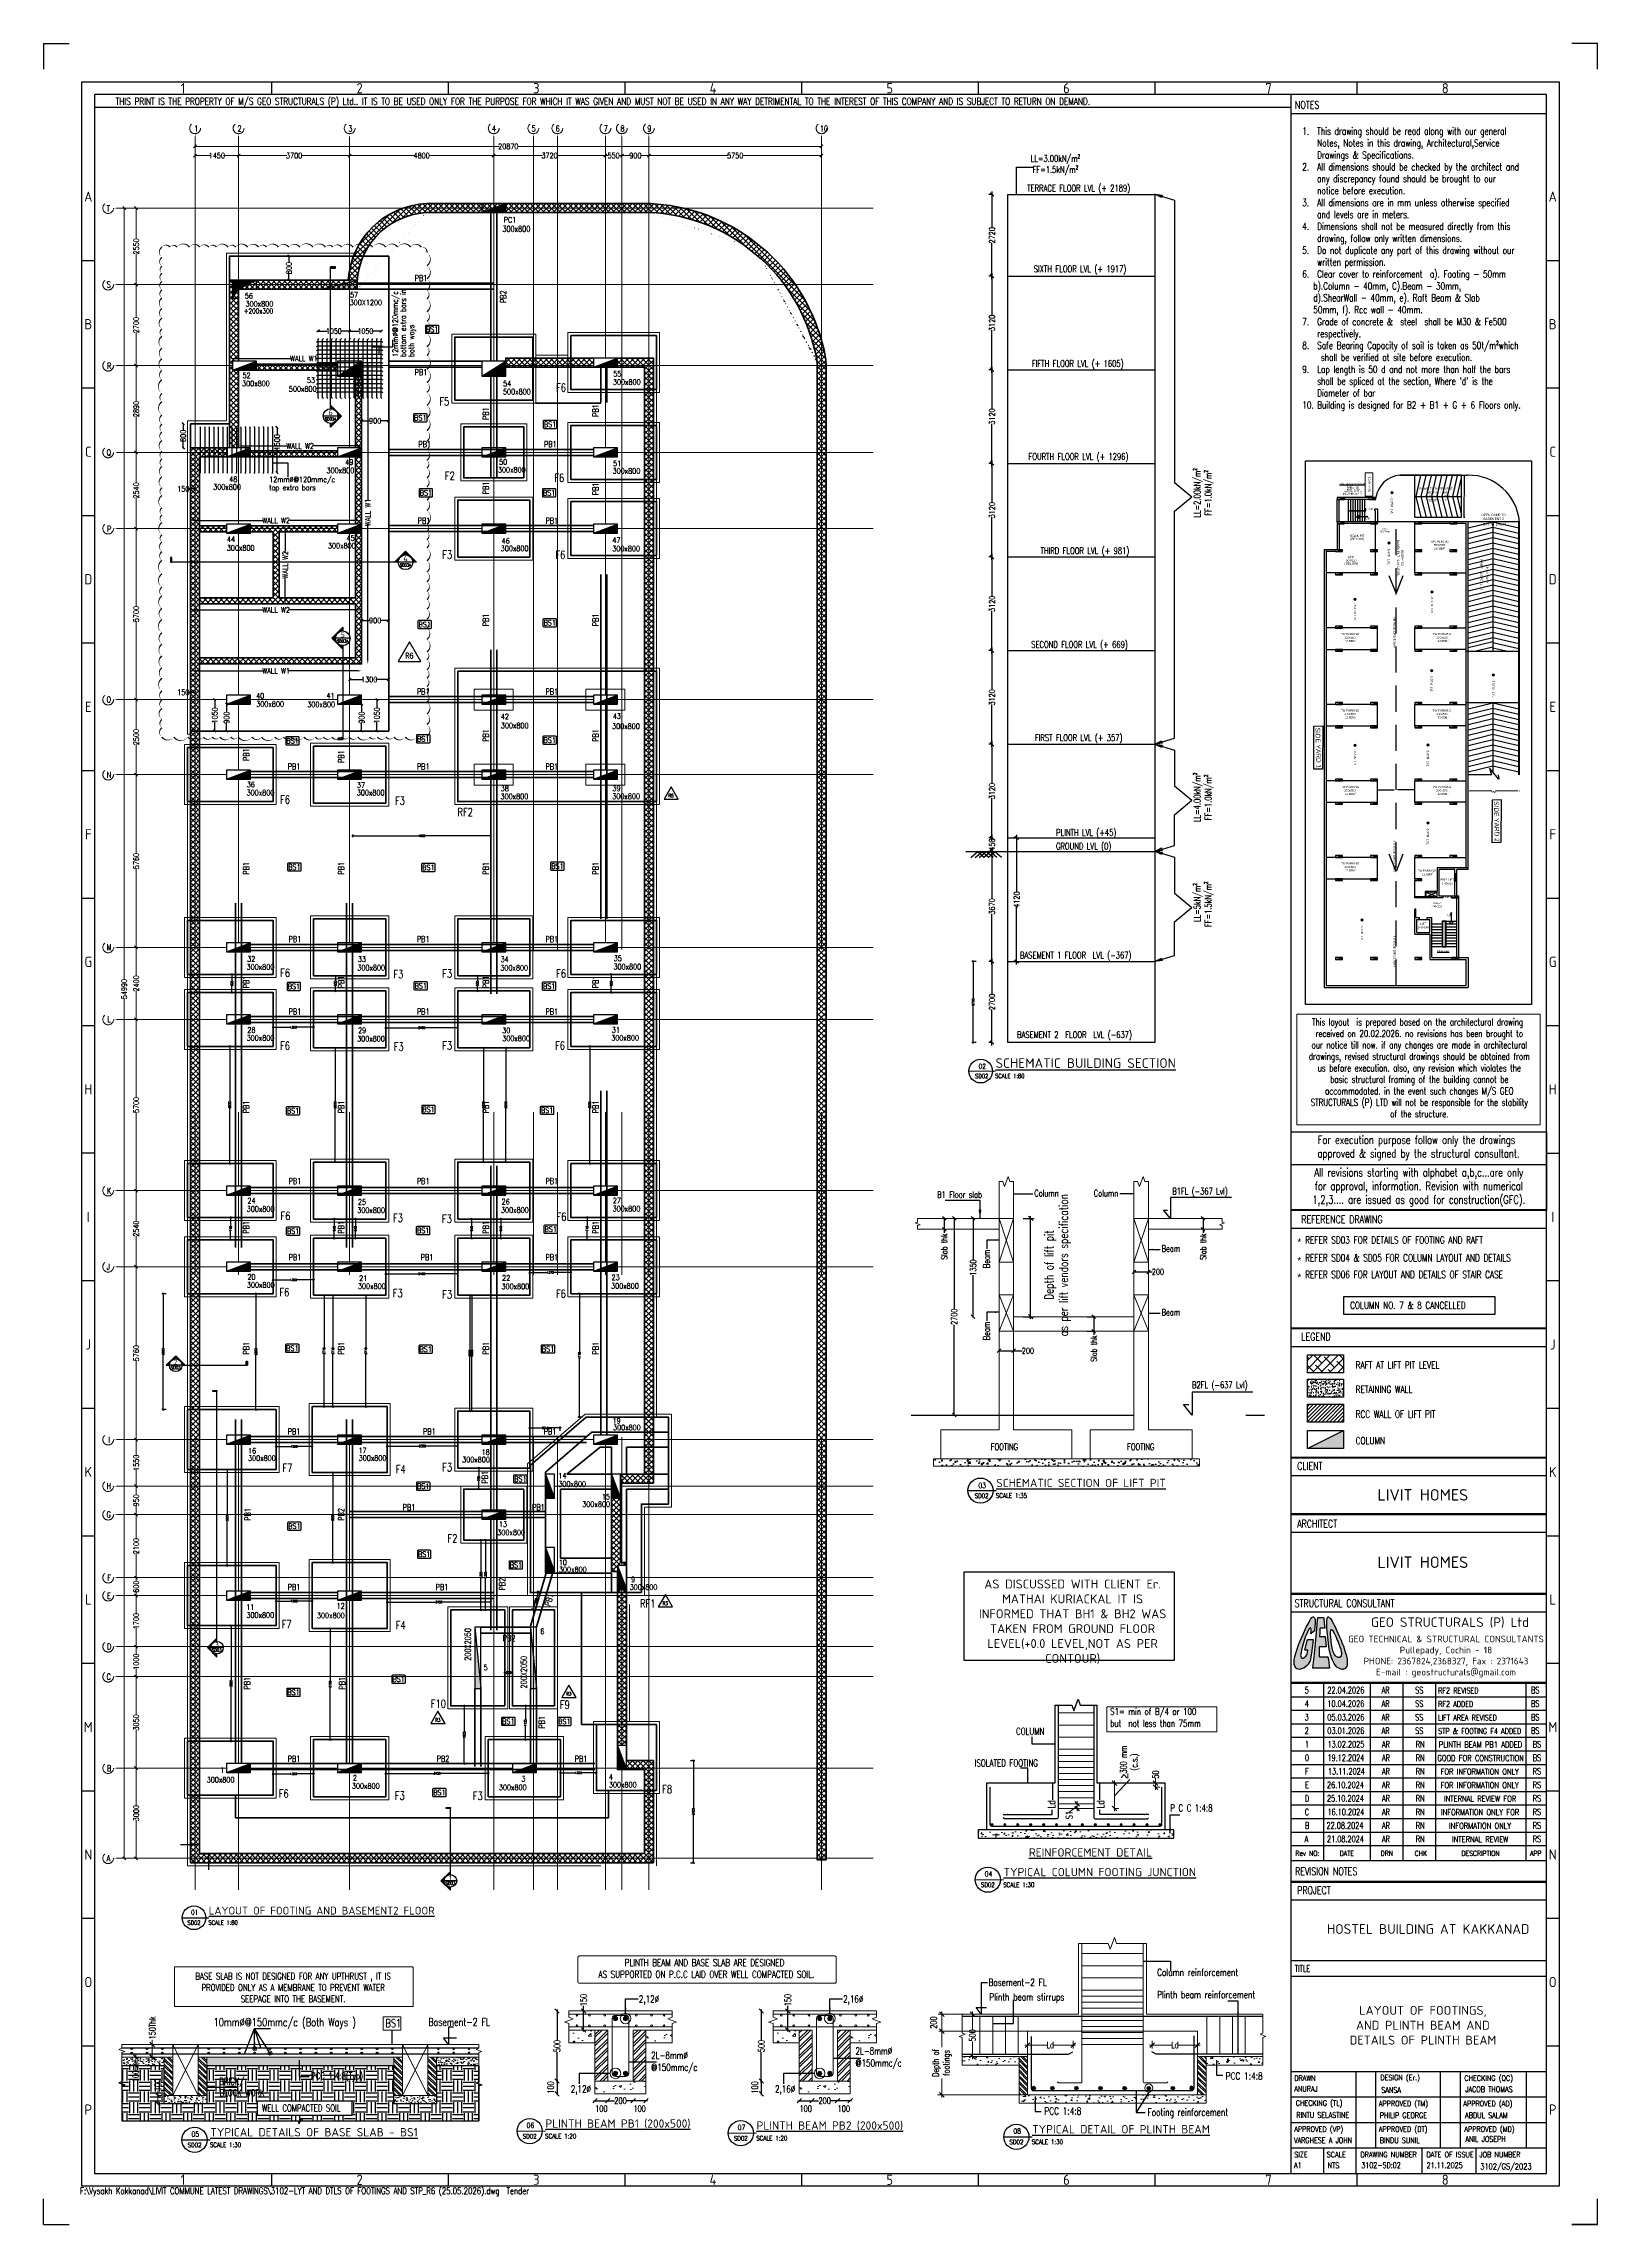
# Paper-space layout 'FOOTING' of a CAD drawing. Header units: millimetres. Extents: x -54 to 555, y -263 to 592.
# The model-space entities are those that its viewports show. They can reach past a viewport. Long polylines and large blocks are cut down to what shows.
import ezdxf
from ezdxf.enums import TextEntityAlignment as Align

# ---------------------------------------------------------------- set-up
doc = ezdxf.new("R2010")
doc.units = ezdxf.units.MM
doc.set_wipeout_variables(frame=1)
for name, pattern in [('CENTER', [2, 1.25, -0.25, 0.25, -0.25]), ('CENTER2', [28.575, 19.05, -3.175, 3.175, -3.175]), ('DASHED2', [9.525, 6.35, -3.175]), ('DOT2', [0.125, 0, -0.125]), ('HIDDEN', [0.375, 0.25, -0.125]), ('HIDDEN2', [4.7625, 3.175, -1.5875])]:
    doc.linetypes.add(name, pattern=pattern)
doc.layers.get('Defpoints').update_dxf_attribs({"color": 250})
for name, color, linetype, lineweight in [('0.TITLE BLOCK_0000_A1_P-NEW$0$Geo-Title Block', 21, 'Continuous', 25), ('0.title block_0000_a1_p-new$0$text', 7, 'Continuous', 20), ('0.title block_2778_a1_p-new$0$Geo-Title Block', 21, 'Continuous', 25), ('0.title block_3098_a1_-new$0$text', 7, 'Continuous', 20), ('elevation 1', 7, 'Continuous', 20), ('Geo Col Hatch', 66, 'Continuous', 5), ('Geo Col Size', 36, 'Continuous', 30), ('Geo Column', 10, 'Continuous', 25), ('Geo GF11.12.23$0$Geo Col Hatch', 66, 'Continuous', 5), ('Geo GF11.12.23$0$Geo Col Size', 7, 'Continuous', 13), ('Geo GF11.12.23$0$Geo Column', 10, 'Continuous', 25), ('Geo Hatch', 86, 'Continuous', 5), ('Geo Section Line', 84, 'Continuous', 18), ('Geo Text 100', 7, 'Continuous', 30), ('Geo-Beam', 9, 'HIDDEN2', 40), ('Geo-Beam 3', 9, 'HIDDEN2', 40), ('Geo-BOTM.VERT.DIR', 21, 'Continuous', 30), ('Geo-COLUMN-NO', 3, 'Continuous', 30), ('Geo-COLUMNS', 10, 'Continuous', 30), ('Geo-Dim  Sec & Plan', 250, 'Continuous', 25), ('Geo-DIM-GRID', 144, 'CENTER2', 13), ('Geo-Footing', 22, 'Continuous', 40), ('Geo-Footing inner L', 48, 'Continuous', 20), ('Geo-Footing Name', 7, 'Continuous', 30), ('Geo-Footing Pcc L', 251, 'HIDDEN', 13), ('Geo-GRID', 250, 'CENTER2', 13), ('Geo-Grid L', 250, 'CENTER', 13), ('Geo-Hiden Rein', 156, 'HIDDEN', 5), ('Geo-PCC-PATT', 8, 'Continuous', 9), ('Geo-RCC-PATT-RAMP', 8, 'Continuous', 13), ('Geo-Rein Bar', 21, 'Continuous', 30), ('Geo-Rein Bar Main', 21, 'Continuous', 30), ('Geo-Rein Leader', 252, 'Continuous', 20), ('Geo-Rein space B', 234, 'Continuous', 18), ('Geo-Rein Un L-S', 180, 'Continuous', 20), ('Geo-Retaining-W-L', 126, 'Continuous', 40), ('Geo-Sec Sml', 7, 'Continuous', 25), ('Geo-Section Line', 84, 'Continuous', 18), ('Geo-TEXT', 7, 'Continuous', 30), ('Geo-TEXT-SLAB', 232, 'Continuous', 30), ('Geo-Title Block', 21, 'Continuous', 25), ('Geo-Title Block_NOTES', 7, 'Continuous', 25), ('GRID LINE', 250, 'CENTER', 9)]:
    doc.layers.add(name, color=color, linetype=linetype, lineweight=lineweight)
for name, color, linetype in [('A-DIM-GRID', 7, 'Continuous'), ('Geo-Text 100', 7, 'Continuous'), ('Geo-TEXT-FC', 7, 'Continuous'), ('GEO-TITTLE HEAD', 206, 'Continuous'), ('TEXT', 2, 'Continuous')]:
    doc.layers.add(name, color=color, linetype=linetype)
doc.layers.get('Defpoints').freeze()
doc.styles.add('0.TITLE BLOCK_0000_A1_P-NEW$0$ISO Proportional', font='isocp.shx')
doc.styles.add('0.TITLE BLOCK_0000_A1_P-NEW$0$Rm_1-1@2.5mm_Jurong', font='romans.shx', dxfattribs={"width": 0.8, "height": 2.5})
doc.styles.add('0.title block_0000_a1_p-new$0$simplex', font='simplex.shx', dxfattribs={"width": 0.75})
doc.styles.add('0.title block_3098_a1_-new$0$simplex', font='simplex.shx', dxfattribs={"width": 0.75})
doc.styles.add('Geo GF11.12.23$0$simplex', font='simplex.shx', dxfattribs={"width": 0.75})
doc.styles.add('Geo T Arial', font='arial.ttf', dxfattribs={"width": 0.75})
doc.styles.add('Geo Txt Narr', font='simplex8.shx')
doc.styles.add('ISCOPEUR', font='isocpeur.ttf')
doc.styles.add('MtXpl_ISOCPEUR', font='')
doc.styles.add('simplex', font='simplex.shx', dxfattribs={"width": 0.75})
doc.styles.get("Standard").update_dxf_attribs({"font": 'arial.ttf'})
doc.styles.get('MtXpl_ISOCPEUR').set_extended_font_data('ISOCPEUR', bold=True)
doc.dimstyles.new('Geo1-100 Dim 100', dxfattribs={"dimtxt": 220, "dimasz": 120, "dimexe": 100, "dimexo": 0.2, "dimgap": 0.1, "dimtad": 0, "dimdec": 0, "dimdsep": 46, "dimtxsty": 'simplex', "dimblk": 'OBLIQUE', "dimcen": 5, "dimdle": 100, "dimclrd": 252, "dimclre": 250, "dimclrt": 34, "dimadec": 0, "dimazin": 0, "dimtfac": 1, "dimtdec": 0, "dimtmove": 0, "dimatfit": 3, "dimfxl": 200, "dimfxlon": 1, "dimlwd": -1, "dimlwe": -1, "dimarcsym": 0})
doc.dimstyles.new('Geo1-120 Dim 100', dxfattribs={"dimtxt": 300, "dimasz": 120, "dimexe": 150, "dimexo": 0.2, "dimgap": 0.1, "dimtad": 0, "dimdec": 0, "dimdsep": 46, "dimtxsty": 'simplex', "dimblk": 'OBLIQUE', "dimcen": 5, "dimdle": 120, "dimclrd": 252, "dimclre": 252, "dimclrt": 34, "dimadec": 0, "dimazin": 0, "dimtfac": 1, "dimtdec": 0, "dimtmove": 0, "dimatfit": 3, "dimfxl": 1, "dimlwd": -1, "dimlwe": -1, "dimarcsym": 0})
doc.dimstyles.new('Geo1-20 Dim 100', dxfattribs={"dimtxt": 50, "dimasz": 35, "dimexe": 0.11, "dimexo": 0.2, "dimgap": 0.1, "dimtad": 0, "dimdec": 0, "dimdsep": 46, "dimtxsty": 'simplex', "dimblk": 'OBLIQUE', "dimcen": 5, "dimdle": 11, "dimclrd": 252, "dimclre": 252, "dimclrt": 34, "dimadec": 0, "dimazin": 0, "dimtfac": 1, "dimtdec": 0, "dimtmove": 0, "dimatfit": 3, "dimldrblk": 'OBLIQUE', "dimfxl": 1, "dimlwd": -1, "dimlwe": -1, "dimarcsym": 0})
doc.dimstyles.new('Geo1-30 Dim 100', dxfattribs={"dimtxt": 75, "dimasz": 55, "dimexe": 50, "dimexo": 0.2, "dimgap": 0.1, "dimtad": 0, "dimdec": 0, "dimdsep": 46, "dimtxsty": 'simplex', "dimblk": 'OBLIQUE', "dimcen": 5, "dimdle": 30, "dimclrd": 252, "dimclre": 252, "dimclrt": 34, "dimadec": 0, "dimazin": 0, "dimtfac": 1, "dimtdec": 0, "dimtmove": 0, "dimatfit": 3, "dimfxl": 100, "dimfxlon": 1, "dimlwd": -1, "dimlwe": -1, "dimarcsym": 0})
doc.dimstyles.new('Geo1-35 Dim 100', dxfattribs={"dimtxt": 82, "dimasz": 50, "dimexe": 0.11, "dimexo": 0.2, "dimgap": 0.1, "dimtad": 0, "dimdec": 0, "dimdsep": 46, "dimtxsty": 'simplex', "dimblk": 'OBLIQUE', "dimcen": 5, "dimdle": 11, "dimclrd": 252, "dimclre": 252, "dimclrt": 34, "dimadec": 0, "dimazin": 0, "dimtfac": 1, "dimtdec": 0, "dimtmove": 0, "dimatfit": 3, "dimldrblk": 'OBLIQUE', "dimfxl": 1, "dimlwd": -1, "dimlwe": -1, "dimarcsym": 0})
doc.dimstyles.new('Geo1-50 Dim 100 GRID', dxfattribs={"dimtxt": 125, "dimasz": 50, "dimexe": 0.11, "dimexo": 0.2, "dimgap": 0.1, "dimtad": 0, "dimdec": 0, "dimdsep": 46, "dimtxsty": 'simplex', "dimblk": 'ARCHTICK', "dimcen": 5, "dimdle": 11, "dimclrd": 8, "dimclre": 251, "dimclrt": 142, "dimadec": 0, "dimazin": 0, "dimtfac": 1, "dimtdec": 0, "dimtmove": 0, "dimatfit": 3, "dimldrblk": 'ARCHTICK', "dimfxl": 1, "dimlwd": 15, "dimlwe": 9, "dimarcsym": 0})
doc.dimstyles.new('Geo1-60 Dim 100', dxfattribs={"dimtxt": 140, "dimasz": 110, "dimexe": 0.11, "dimexo": 0.2, "dimgap": 0.1, "dimtad": 0, "dimdec": 0, "dimdsep": 46, "dimtxsty": 'simplex', "dimblk": 'OBLIQUE', "dimcen": 5, "dimdle": 11, "dimclrd": 252, "dimclre": 252, "dimclrt": 34, "dimadec": 0, "dimazin": 0, "dimtfac": 1, "dimtdec": 0, "dimtmove": 0, "dimatfit": 3, "dimfxl": 1, "dimlwd": -1, "dimlwe": -1, "dimarcsym": 0})
doc.dimstyles.new('Geo1-80 Dim 100', dxfattribs={"dimtxt": 180, "dimasz": 80, "dimexe": 0.11, "dimexo": 0.2, "dimgap": 0.1, "dimtad": 0, "dimdec": 0, "dimdsep": 46, "dimtxsty": 'simplex', "dimblk": 'OBLIQUE', "dimcen": 5, "dimdle": 11, "dimse1": 1, "dimse2": 1, "dimclrd": 226, "dimclre": 252, "dimclrt": 6, "dimadec": 0, "dimazin": 0, "dimtfac": 1, "dimtdec": 0, "dimtmove": 0, "dimatfit": 3, "dimldrblk": 'OBLIQUE', "dimfxl": 1, "dimlwd": -1, "dimlwe": -1, "dimarcsym": 0})
doc.dimstyles.get("Standard").update_dxf_attribs({"dimtxt": 0.18, "dimasz": 0.18, "dimexe": 0.18, "dimexo": 0.0625, "dimgap": 0.09, "dimtad": 0, "dimtih": 1, "dimtoh": 1, "dimdec": 4, "dimzin": 0, "dimdsep": 46, "dimtxsty": 'Standard', "dimcen": 0.09, "dimadec": 0, "dimazin": 0, "dimtfac": 1, "dimtdec": 4, "dimtofl": 0, "dimtmove": 0, "dimatfit": 3, "dimfxl": 1, "dimtolj": 1, "dimtzin": 0, "dimarcsym": 0})
pattern_1 = [(50, (33384.2, 6841.71), (91.09233, -7.96954), [9.525, -104.775]), (355, (33384.2, 6841.71), (-17.6217, 95.5284), [7.62, -83.8203]), (100.45144, (33391.79, 6841.05), (73.4706, 87.5589), [8.095, -89.0451]), (46.1842, (33384.2, 6867.11), (135.5395, -21.0212), [14.2875, -157.1625]), (96.6356, (33395.49, 6865.36), (118.702, 123.713), [12.1425, -133.5678]), (351.1842, (33384.2, 6867.11), (118.702, 123.713), [11.43, -125.7299]), (21, (33396.9, 6860.76), (75.8072, -51.1326), [9.525, -104.775]), (326, (33396.9, 6860.76), (30.901, 92.094), [7.62, -83.82]), (71.45144, (33403.215, 6856.5), (106.7082, 40.9614), [8.095, -89.045]), (37.5, (33384.198, 6841.71), (1.5443, 42.27752), [0, -82.804, 0, -85.09, 0, -84.1375]), (7.5, (33384.198, 6841.71), (33.40983, 50.09029), [0, -48.514, 0, -80.899, 0, -32.0675]), (327.5, (33355.877, 6841.71), (67.7953, -2.86437), [0, -31.75, 0, -99.06, 0, -131.445]), (317.5, (33343.177, 6841.71), (74.0646, 12.71325), [0, -41.275, 0, -65.786, 0, -93.345])]
pattern_2 = [(50, (33384.2, 6841.71), (91.09233, -7.96954), [9.525, -104.775]), (355, (33384.2, 6841.71), (-17.6217, 95.5284), [7.62, -83.8203]), (100.4514, (33391.79, 6841.05), (73.4706, 87.5589), [8.095, -89.0451]), (46.1842, (33384.2, 6867.11), (135.5395, -21.0212), [14.2875, -157.1625]), (96.6356, (33395.49, 6865.36), (118.702, 123.713), [12.1425, -133.5678]), (351.1842, (33384.2, 6867.11), (118.702, 123.713), [11.43, -125.7299]), (21, (33396.9, 6860.76), (75.8072, -51.1326), [9.525, -104.775]), (326, (33396.9, 6860.76), (30.901, 92.094), [7.62, -83.82]), (71.4514, (33403.215, 6856.5), (106.7082, 40.9614), [8.095, -89.045]), (37.5, (33384.198, 6841.71), (1.5443, 42.27752), [0, -82.804, 0, -85.09, 0, -84.1375]), (7.5, (33384.198, 6841.71), (33.40983, 50.09029), [0, -48.514, 0, -80.899, 0, -32.0675]), (327.5, (33355.877, 6841.71), (67.7953, -2.86437), [0, -31.75, 0, -99.06, 0, -131.445]), (317.5, (33343.177, 6841.71), (74.0646, 12.71325), [0, -41.275, 0, -65.786, 0, -93.345])]
pattern_3 = [(315, (33384.2, 6841.71), (33.67596, 33.67596), []), (315, (33384.2, 6819.26), (33.67596, 33.67596), [])]
pattern_4 = [(50, (-18409.5, -1366.3), (182.18467, -15.9391), [19.05, -209.55]), (355, (-18409.5, -1366.3), (-35.2434, 191.05685), [15.24, -167.6406]), (100.45144, (-18394.32, -1367.63), (146.94125, 175.11775), [16.19, -178.09024]), (46.1842, (-18409.5, -1315.5), (271.07904, -42.0423), [28.575, -314.325]), (96.63556, (-18386.9, -1319), (237.4041, 247.4261), [24.285, -267.1356]), (351.18415, (-18409.5, -1315.5), (237.4041, 247.4261), [22.86, -251.4597]), (21, (-18384.1, -1328.2), (151.6144, -102.2652), [19.05, -209.55]), (326, (-18384.1, -1328.2), (61.80203, 184.18797), [15.24, -167.64]), (71.45144, (-18371.46, -1336.72), (213.4164, 81.92277), [16.19, -178.08994]), (37.5, (-18409.5, -1366.3), (3.0886, 84.55504), [0, -165.608, 0, -170.18, 0, -168.275]), (7.5, (-18409.5, -1366.3), (66.81966, 100.18057), [0, -97.028, 0, -161.798, 0, -64.135]), (327.5, (-18466.14, -1366.3), (135.590595, -5.728744), [0, -63.5, 0, -198.12, 0, -262.89]), (317.5, (-18491.54, -1366.3), (148.12918, 25.4265), [0, -82.55, 0, -131.572, 0, -186.69])]
pattern_5 = [(315, (-183.543, 742), (33.67596, 33.67596), []), (315, (-183.543, 719.55), (33.67596, 33.67596), [])]

# ---------------------------------------------------------------- blocks, each defined once
blk = doc.blocks.new('A$C105af632')
at = {"layer": '0.title block_2778_a1_p-new$0$Geo-Title Block', "true_color": 0x0a47ff}
h = blk.add_hatch(color=160, dxfattribs=at)
h.dxf.hatch_style = 1
h.paths.add_polyline_path([(15.25, -1.76), (15.4, -1.87), (15.57, -2), (15.66, -2.07), (15.77, -2.16), (15.82, -2.22), (15.87, -2.27), (16.16, -2.7), (16.52, -3.31), (16.85, -3.97), (17.03, -4.33), (17.09, -4.43), (17.19, -4.59), (17.3, -4.81), (17.47, -5.12), (17.7, -5.61), (17.95, -6.18), (18.24, -6.81), (18.77, -8.03), (19.38, -9.45), (19.99, -10.79), (20.38, -11.68), (20.84, -12.84), (20.92, -13.04), (21.04, -13.41), (21.13, -13.68), (21.48, -14.94), (21.5, -15.01), (21.93, -16.24), (21.95, -16.32), (21.97, -16.43), (22.36, -18.34), (22.38, -18.46), (22.39, -18.52), (22.4, -18.68), (22.4, -20.2), (22.39, -20.32), (22.39, -20.43), (22.35, -20.68), (22.33, -20.79), (22.31, -20.87), (22.28, -20.94), (21.77, -21.75), (21.72, -21.82), (21.66, -21.87), (21.57, -21.92), (21.35, -22.02), (21.12, -22.11), (20.83, -22.18), (20.62, -22.22), (20.54, -22.23), (20.43, -22.24), (20.03, -22.17), (19.89, -22.14), (19.67, -22.07), (18.85, -21.7), (18.53, -21.51), (18.24, -21.22), (18.16, -21.13), (18.1, -21.07), (17.3, -19.99), (16.63, -18.69), (16.22, -17.68), (15.54, -14.93), (15.28, -13.6), (15.25, -13.44), (15.22, -13.32), (14.82, -9.68), (14.57, -7.55), (14.44, -5.66), (14.44, -3.63), (14.46, -3.08), (14.47, -2.98), (14.55, -2.28), (14.69, -1.93), (14.8, -1.77), (14.83, -1.73), (14.88, -1.67), (14.93, -1.66), (14.99, -1.66), (15.07, -1.68), (15.15, -1.71)])
h.paths.add_polyline_path([(16.34, -6.7), (16.42, -6.76), (16.51, -6.82), (16.56, -6.86), (16.61, -6.91), (16.64, -6.94), (16.67, -6.97), (16.82, -7.2), (17.01, -7.52), (17.19, -7.87), (17.29, -8.06), (17.32, -8.12), (17.37, -8.2), (17.43, -8.32), (17.52, -8.48), (17.64, -8.74), (17.77, -9.04), (17.93, -9.38), (18.21, -10.03), (18.53, -10.78), (18.86, -11.49), (19.06, -11.96), (19.31, -12.58), (19.35, -12.69), (19.41, -12.88), (19.46, -13.02), (19.65, -13.69), (19.66, -13.73), (19.89, -14.38), (19.9, -14.43), (19.91, -14.48), (20.11, -15.5), (20.12, -15.56), (20.13, -15.59), (20.13, -15.68), (20.13, -16.49), (20.13, -16.55), (20.13, -16.61), (20.11, -16.74), (20.1, -16.8), (20.09, -16.85), (20.07, -16.88), (19.8, -17.31), (19.77, -17.35), (19.74, -17.37), (19.69, -17.4), (19.58, -17.45), (19.45, -17.5), (19.3, -17.54), (19.19, -17.56), (19.15, -17.56), (19.09, -17.57), (18.88, -17.53), (18.8, -17.52), (18.69, -17.48), (18.25, -17.28), (18.08, -17.18), (17.93, -17.03), (17.88, -16.98), (17.85, -16.95), (17.43, -16.38), (17.07, -15.69), (16.85, -15.15), (16.49, -13.69), (16.36, -12.98), (16.34, -12.9), (16.33, -12.84), (16.11, -10.9), (15.98, -9.77), (15.91, -8.77), (15.91, -7.69), (15.92, -7.4), (15.93, -7.35), (15.97, -6.97), (16.04, -6.79), (16.1, -6.7), (16.12, -6.68), (16.14, -6.65), (16.17, -6.64), (16.2, -6.65), (16.25, -6.66), (16.29, -6.67)], flags=16)
h.paths.add_polyline_path([(15.43, -21.77), (15.4, -21.77), (9.05, -21.77), (9.02, -21.77), (9.01, -21.77), (9, -21.76), (8.99, -21.75), (8.98, -21.74), (8.97, -21.71), (8.97, -21.69), (8.97, -21.63), (8.97, -21.61), (8.96, -21.59), (8.96, -21.58), (8.97, -21.57), (8.97, -21.56), (9.41, -17.3), (9.93, -12.08), (10.35, -7.83), (10.83, -2.99), (10.93, -2.04), (10.95, -1.99), (10.98, -1.96), (11, -1.95), (13.06, -1.95), (13.09, -1.96), (13.12, -1.97), (13.14, -1.98), (13.17, -2.02), (13.2, -2.06), (13.21, -2.08), (13.29, -2.5), (13.32, -2.66), (13.58, -5.17), (13.65, -6.08), (13.64, -6.12), (13.62, -6.15), (13.59, -6.15), (11.85, -6.15), (11.82, -6.16), (11.78, -6.17), (11.75, -6.2), (11.72, -6.24), (11.71, -6.3), (11.69, -7.9), (11.68, -8.05), (11.58, -9.24), (11.59, -9.31), (11.63, -9.34), (11.67, -9.35), (13.63, -9.35), (13.7, -9.35), (13.74, -9.36), (13.76, -9.37), (13.77, -9.4), (13.78, -9.43), (14.23, -13.21), (14.25, -13.34), (14.24, -13.38), (14.23, -13.4), (14.21, -13.41), (14.19, -13.42), (11.6, -13.42), (11.55, -13.42), (11.54, -13.43), (11.53, -13.44), (11.51, -13.45), (11.5, -13.47), (11.49, -13.49), (11.48, -13.52), (11.48, -13.54), (11.49, -17.15), (11.49, -17.23), (11.5, -17.25), (11.51, -17.26), (11.52, -17.27), (11.54, -17.28), (11.57, -17.28), (14.75, -17.28), (14.78, -17.28), (14.8, -17.29), (14.81, -17.31), (14.83, -17.33), (14.84, -17.35), (14.85, -17.36), (14.86, -17.39), (14.87, -17.42), (15.03, -18.34), (15.37, -20.94), (15.45, -21.63), (15.46, -21.73), (15.46, -21.75), (15.45, -21.76)])
h.paths.add_polyline_path([(8.41, -15.92), (8.07, -18.1), (8, -18.54), (7.94, -18.87), (7.93, -18.95), (7.55, -19.55), (7.15, -20.18), (6.97, -20.46), (6.85, -20.6), (5.47, -21.72), (5.36, -21.79), (3.94, -22.22), (3.8, -22.23), (3.27, -22.16), (2.74, -21.99), (2.3, -21.76), (2.26, -21.72), (2.17, -21.63), (2.1, -21.48), (1.69, -20.38), (1.68, -20.31), (1.67, -20.06), (1.66, -19.32), (1.66, -18.62), (1.66, -18.56), (1.66, -18.49), (1.68, -18.38), (1.91, -17.29), (2.31, -15.92), (2.82, -14.34), (3.24, -13.05), (3.63, -11.98), (3.74, -11.71), (4, -11.09), (4.51, -9.93), (5.28, -8.14), (6.4, -5.76), (7.36, -3.96), (7.67, -3.39), (8.06, -2.58), (8.11, -2.49), (8.48, -1.98), (8.64, -1.84), (8.79, -1.74), (9.04, -1.64), (9.15, -1.61), (9.25, -1.63), (9.34, -1.68), (9.5, -1.89), (9.63, -2.09), (9.75, -2.31), (9.81, -2.58), (9.83, -2.89), (9.83, -3.69), (9.81, -3.96), (9.59, -6.93), (9.58, -7.16), (8.28, -8.21), (8.19, -8.26), (8.26, -7.49), (8.27, -7), (8.25, -6.54), (8.19, -6.19), (8.09, -6.01), (7.94, -5.99), (7.82, -6.06), (7.63, -6.2), (7.52, -6.35), (7.42, -6.5), (6.82, -7.67), (6.19, -9.11), (5.99, -9.58), (5.83, -10.03), (5.01, -12.7), (4.52, -14.61), (4.32, -15.48), (4.19, -16.38), (4.17, -16.74), (4.2, -17.12), (4.52, -17.67), (4.79, -17.82), (5.13, -17.83), (5.58, -17.59), (6.19, -17.07), (6.59, -16.56), (6.74, -16.3), (6.95, -14.74), (6.86, -14.65), (5.89, -14.65), (5.78, -14.55), (6.85, -10.57), (6.88, -10.54), (6.94, -10.51), (8.95, -10.51), (9.02, -10.52), (9.07, -10.52), (9.11, -10.55), (9.12, -10.62), (9.11, -10.72), (8.99, -11.85), (8.87, -12.91)])
at = {"layer": '0.title block_2778_a1_p-new$0$Geo-Title Block', "color": 7, "elevation": 0}
for points in [[(8.41, -15.92), (8.07, -18.1), (8, -18.54), (7.94, -18.87), (7.93, -18.95), (7.55, -19.55), (7.15, -20.18), (6.97, -20.46), (6.85, -20.6), (5.47, -21.72), (5.36, -21.79), (3.94, -22.22), (3.8, -22.23), (3.27, -22.16), (2.74, -21.99), (2.3, -21.76), (2.26, -21.72), (2.17, -21.63), (2.1, -21.48), (1.69, -20.38), (1.68, -20.31), (1.67, -20.06), (1.66, -19.32), (1.66, -18.62), (1.66, -18.56), (1.66, -18.49), (1.68, -18.38), (1.91, -17.29), (2.31, -15.92), (2.82, -14.34), (3.24, -13.05), (3.63, -11.98), (3.74, -11.71), (4, -11.09), (4.51, -9.93), (5.28, -8.14), (6.4, -5.76), (7.36, -3.96), (7.67, -3.39), (8.06, -2.58), (8.11, -2.49), (8.48, -1.98), (8.64, -1.84), (8.79, -1.74), (9.04, -1.64), (9.15, -1.61), (9.25, -1.63), (9.34, -1.68), (9.5, -1.89), (9.63, -2.09), (9.75, -2.31), (9.81, -2.58), (9.83, -2.89), (9.83, -3.69), (9.81, -3.96), (9.59, -6.93), (9.58, -7.16), (8.28, -8.21), (8.19, -8.26), (8.26, -7.49), (8.27, -7), (8.25, -6.54), (8.19, -6.19), (8.09, -6.01), (7.94, -5.99), (7.82, -6.06), (7.63, -6.2), (7.52, -6.35), (7.42, -6.5), (6.82, -7.67), (6.19, -9.11), (5.99, -9.58), (5.83, -10.03), (5.01, -12.7), (4.52, -14.61), (4.32, -15.48), (4.19, -16.38), (4.17, -16.74), (4.2, -17.12), (4.52, -17.67), (4.79, -17.82), (5.13, -17.83), (5.58, -17.59), (6.19, -17.07), (6.59, -16.56), (6.74, -16.3), (6.95, -14.74), (6.86, -14.65), (5.89, -14.65), (5.78, -14.55), (6.85, -10.57), (6.88, -10.54), (6.94, -10.51), (8.95, -10.51), (9.02, -10.52), (9.07, -10.52), (9.11, -10.55), (9.12, -10.62), (9.11, -10.72), (8.99, -11.85), (8.87, -12.91)], [(15.43, -21.77), (15.4, -21.77), (9.05, -21.77), (9.02, -21.77), (9.01, -21.77), (9, -21.76), (8.99, -21.75), (8.98, -21.74), (8.97, -21.71), (8.97, -21.69), (8.97, -21.63), (8.97, -21.61), (8.96, -21.59), (8.96, -21.58), (8.97, -21.57), (8.97, -21.56), (9.41, -17.3), (9.93, -12.08), (10.35, -7.83), (10.83, -2.99), (10.93, -2.04), (10.95, -1.99), (10.98, -1.96), (11, -1.95), (13.06, -1.95), (13.09, -1.96), (13.12, -1.97), (13.14, -1.98), (13.17, -2.02), (13.2, -2.06), (13.21, -2.08), (13.29, -2.5), (13.32, -2.66), (13.58, -5.17), (13.65, -6.08), (13.64, -6.12), (13.62, -6.15), (13.59, -6.15), (11.85, -6.15), (11.82, -6.16), (11.78, -6.17), (11.75, -6.2), (11.72, -6.24), (11.71, -6.3), (11.69, -7.9), (11.68, -8.05), (11.58, -9.24), (11.59, -9.31), (11.63, -9.34), (11.67, -9.35), (13.63, -9.35), (13.7, -9.35), (13.74, -9.36), (13.76, -9.37), (13.77, -9.4), (13.78, -9.43), (14.23, -13.21), (14.25, -13.34), (14.24, -13.38), (14.23, -13.4), (14.21, -13.41), (14.19, -13.42), (11.6, -13.42), (11.55, -13.42), (11.54, -13.43), (11.53, -13.44), (11.51, -13.45), (11.5, -13.47), (11.49, -13.49), (11.48, -13.52), (11.48, -13.54), (11.49, -17.15), (11.49, -17.23), (11.5, -17.25), (11.51, -17.26), (11.52, -17.27), (11.54, -17.28), (11.57, -17.28), (14.75, -17.28), (14.78, -17.28), (14.8, -17.29), (14.81, -17.31), (14.83, -17.33), (14.84, -17.35), (14.85, -17.36), (14.86, -17.39), (14.87, -17.42), (15.03, -18.34), (15.37, -20.94), (15.45, -21.63), (15.46, -21.73), (15.46, -21.75), (15.45, -21.76)], [(15.25, -1.76), (15.4, -1.87), (15.57, -2), (15.66, -2.07), (15.77, -2.16), (15.82, -2.22), (15.87, -2.27), (16.16, -2.7), (16.52, -3.31), (16.85, -3.97), (17.03, -4.33), (17.09, -4.43), (17.19, -4.59), (17.3, -4.81), (17.47, -5.12), (17.7, -5.61), (17.95, -6.18), (18.24, -6.81), (18.77, -8.03), (19.38, -9.45), (19.99, -10.79), (20.38, -11.68), (20.84, -12.84), (20.92, -13.04), (21.04, -13.41), (21.13, -13.68), (21.48, -14.94), (21.5, -15.01), (21.93, -16.24), (21.95, -16.32), (21.97, -16.43), (22.36, -18.34), (22.38, -18.46), (22.39, -18.52), (22.4, -18.68), (22.4, -20.2), (22.39, -20.32), (22.39, -20.43), (22.35, -20.68), (22.33, -20.79), (22.31, -20.87), (22.28, -20.94), (21.77, -21.75), (21.72, -21.82), (21.66, -21.87), (21.57, -21.92), (21.35, -22.02), (21.12, -22.11), (20.83, -22.18), (20.62, -22.22), (20.54, -22.23), (20.43, -22.24), (20.03, -22.17), (19.89, -22.14), (19.67, -22.07), (18.85, -21.7), (18.53, -21.51), (18.24, -21.22), (18.16, -21.13), (18.1, -21.07), (17.3, -19.99), (16.63, -18.69), (16.22, -17.68), (15.54, -14.93), (15.28, -13.6), (15.25, -13.44), (15.22, -13.32), (14.82, -9.68), (14.57, -7.55), (14.44, -5.66), (14.44, -3.63), (14.46, -3.08), (14.47, -2.98), (14.55, -2.28), (14.69, -1.93), (14.8, -1.77), (14.83, -1.73), (14.88, -1.67), (14.93, -1.66), (14.99, -1.66), (15.07, -1.68), (15.15, -1.71)], [(16.34, -6.7), (16.42, -6.76), (16.51, -6.82), (16.56, -6.86), (16.61, -6.91), (16.64, -6.94), (16.67, -6.97), (16.82, -7.2), (17.01, -7.52), (17.19, -7.87), (17.29, -8.06), (17.32, -8.12), (17.37, -8.2), (17.43, -8.32), (17.52, -8.48), (17.64, -8.74), (17.77, -9.04), (17.93, -9.38), (18.21, -10.03), (18.53, -10.78), (18.86, -11.49), (19.06, -11.96), (19.31, -12.58), (19.35, -12.69), (19.41, -12.88), (19.46, -13.02), (19.65, -13.69), (19.66, -13.73), (19.89, -14.38), (19.9, -14.43), (19.91, -14.48), (20.11, -15.5), (20.12, -15.56), (20.13, -15.59), (20.13, -15.68), (20.13, -16.49), (20.13, -16.55), (20.13, -16.61), (20.11, -16.74), (20.1, -16.8), (20.09, -16.85), (20.07, -16.88), (19.8, -17.31), (19.77, -17.35), (19.74, -17.37), (19.69, -17.4), (19.58, -17.45), (19.45, -17.5), (19.3, -17.54), (19.19, -17.56), (19.15, -17.56), (19.09, -17.57), (18.88, -17.53), (18.8, -17.52), (18.69, -17.48), (18.25, -17.28), (18.08, -17.18), (17.93, -17.03), (17.88, -16.98), (17.85, -16.95), (17.43, -16.38), (17.07, -15.69), (16.85, -15.15), (16.49, -13.69), (16.36, -12.98), (16.34, -12.9), (16.33, -12.84), (16.11, -10.9), (15.98, -9.77), (15.91, -8.77), (15.91, -7.69), (15.92, -7.4), (15.93, -7.35), (15.97, -6.97), (16.04, -6.79), (16.1, -6.7), (16.12, -6.68), (16.14, -6.65), (16.17, -6.64), (16.2, -6.65), (16.25, -6.66), (16.29, -6.67)]]:
    blk.add_lwpolyline(points, close=True, dxfattribs=at)
blk = doc.blocks.new('0.TITLE BLOCK_0000_A1_P-NEW')
at = {"layer": '0.TITLE BLOCK_0000_A1_P-NEW$0$Geo-Title Block', "color": 1}
for p, q in [((-14.62, 844.25), (-14.62, 834.25)), ((-14.62, 844.25), (-4.62, 844.25)), ((594.38, 844.25), (584.38, 844.25)), ((594.38, 834.25), (594.38, 844.25)), ((-14.62, -10.75), (-14.62, -0.75)), ((594.38, -10.75), (594.38, -0.75)), ((594.38, -10.75), (594.38, -0.75)), ((-14.62, -10.75), (-4.62, -10.75)), ((594.38, -10.75), (584.38, -10.75)), ((584.38, -10.75), (594.38, -10.75))]:
    blk.add_line(p, q, dxfattribs=at)
at = {"layer": '0.TITLE BLOCK_0000_A1_P-NEW$0$Geo-Title Block'}
for p, q in [((5.38, 824.25), (5.38, 9.25)), ((574.38, 824.25), (5.38, 824.25)), ((74.63, 829.25), (74.63, 824.25)), ((143.88, 829.25), (143.88, 824.25)), ((213.13, 829.25), (213.13, 824.25)), ((282.38, 829.25), (282.38, 824.25)), ((351.63, 829.25), (351.63, 824.25)), ((420.88, 829.25), (420.88, 824.25)), ((474.38, 9.25), (474.38, 824.25)), ((574.38, 824.25), (474.38, 824.25)), ((500.13, 829.25), (500.13, 824.25)), ((574.38, 9.25), (574.38, 824.25)), ((574.38, 816.68), (474.38, 816.68)), ((0.38, 759.25), (5.38, 759.25)), ((574.38, 759.25), (579.38, 759.25)), ((0.38, 709.25), (5.38, 709.25)), ((574.38, 709.25), (579.38, 709.25)), ((0.38, 659.25), (5.38, 659.25)), ((574.38, 659.25), (579.38, 659.25)), ((0.38, 609.25), (5.38, 609.25)), ((574.38, 609.25), (579.38, 609.25)), ((0.38, 559.25), (5.38, 559.25)), ((574.38, 559.25), (579.38, 559.25)), ((0.38, 509.25), (5.38, 509.25)), ((574.38, 509.25), (579.38, 509.25)), ((0.38, 459.25), (5.38, 459.25)), ((574.38, 459.25), (579.38, 459.25)), ((5.38, 409.25), (0.38, 409.25)), ((574.38, 409.25), (579.38, 409.25)), ((574.38, 386.69), (474.38, 386.69)), ((574.38, 379.69), (474.38, 379.69)), ((0.38, 359.25), (5.38, 359.25)), ((574.38, 359.25), (579.38, 359.25)), ((574.38, 340.33), (474.38, 340.33)), ((574.38, 333.33), (474.38, 333.33)), ((0.38, 309.25), (5.38, 309.25)), ((574.38, 309.25), (579.38, 309.25)), ((574.38, 289.97), (474.38, 289.97)), ((574.38, 289.66), (474.38, 289.66)), ((574.38, 282.66), (474.38, 282.66)), ((574.38, 267.77), (474.38, 267.77)), ((574.38, 267.77), (474.38, 267.77)), ((574.38, 267.47), (474.38, 267.47)), ((0.38, 259.25), (5.38, 259.25)), ((574.38, 260.47), (474.38, 260.47)), ((574.38, 259.25), (579.38, 259.25)), ((574.38, 236.54), (474.38, 236.54)), ((574.38, 236.23), (474.38, 236.23)), ((574.38, 229.23), (474.38, 229.23)), ((0.38, 209.25), (5.38, 209.25)), ((574.38, 209.25), (579.38, 209.25)), ((574.38, 201.68), (474.38, 201.68)), ((574.38, 201.38), (474.38, 201.38)), ((474.38, 201.38), (574.38, 201.38)), ((487.05, 201.38), (487.05, 131.83)), ((505.32, 201.38), (505.32, 131.83)), ((518.17, 201.38), (518.17, 131.83)), ((530.94, 201.38), (530.94, 131.83)), ((566.34, 201.38), (566.34, 131.83)), ((474.38, 196.14), (574.38, 196.14)), ((474.38, 190.83), (574.38, 190.83)), ((474.38, 185.53), (574.38, 185.53)), ((474.38, 180.22), (574.38, 180.22)), ((474.38, 174.91), (574.38, 174.91)), ((474.38, 169.61), (574.38, 169.61)), ((474.38, 164.3), (574.38, 164.3)), ((0.38, 159.25), (5.38, 159.25)), ((474.38, 158.99), (574.38, 158.99)), ((574.38, 159.25), (579.38, 159.25)), ((474.38, 153.69), (574.38, 153.69)), ((474.38, 148.38), (574.38, 148.38)), ((474.38, 143.07), (574.38, 143.07)), ((474.38, 137.77), (574.38, 137.77)), ((574.38, 131.83), (474.38, 131.83)), ((574.38, 123.62), (474.38, 123.62)), ((574.38, 123.32), (474.38, 123.32)), ((574.38, 116.32), (474.38, 116.32)), ((0.38, 109.25), (5.38, 109.25)), ((574.38, 109.25), (579.38, 109.25)), ((574.38, 92.54), (474.38, 92.54)), ((574.38, 86.48), (474.38, 86.48)), ((0.38, 59.25), (5.38, 59.25)), ((574.38, 59.25), (579.38, 59.25)), ((474.38, 49.25), (574.38, 49.25)), ((499.79, 9.25), (499.79, 49.25)), ((507.53, 19.25), (507.53, 49.25)), ((532.94, 19.25), (532.94, 49.25)), ((540.67, 19.25), (540.67, 49.25)), ((566.64, 19.25), (566.64, 49.25)), ((474.38, 39.25), (574.38, 39.25)), ((474.38, 29.25), (574.38, 29.25)), ((474.38, 19.25), (574.38, 19.25)), ((487.08, 19.25), (487.08, 9.25)), ((525.55, 19.25), (525.55, 9.25)), ((546.88, 9.25), (546.88, 19.25)), ((5.38, 9.25), (574.38, 9.25)), ((74.63, 9.25), (74.63, 4.25)), ((143.88, 9.25), (143.88, 4.25)), ((213.13, 9.25), (213.13, 4.25)), ((282.38, 9.25), (282.38, 4.25)), ((351.63, 9.25), (351.63, 4.25)), ((420.88, 9.25), (420.88, 4.25)), ((500.13, 9.25), (500.13, 4.25))]:
    blk.add_line(p, q, dxfattribs=at)
at = {"layer": '0.TITLE BLOCK_0000_A1_P-NEW$0$Geo-Title Block', "color": 10}
blk.add_line((474.38, 819.25), (5.38, 819.25), dxfattribs=at)
at = {"layer": '0.TITLE BLOCK_0000_A1_P-NEW$0$Geo-Title Block'}
blk.add_lwpolyline([(579.38, 829.25), (579.38, 4.25), (0.38, 4.25), (0.38, 829.25)], close=True, dxfattribs=at)
at = {"layer": 'Geo-Title Block'}
for p, q in [((574.38, 404.62), (474.38, 404.62)), ((574.38, 387), (474.38, 387)), ((574.38, 340.63), (474.38, 340.63))]:
    blk.add_line(p, q, dxfattribs=at)
blk.add_lwpolyline([(474.38, 417.56), (574.38, 417.56), (574.38, 386.69), (474.38, 386.69)], close=True, dxfattribs=at)
blk.add_blockref('A$C105af632', (473.9, 229.09, 0))
at = {"style": 'MtXpl_ISOCPEUR'}
for p in [(508.2, 273.02), (508.2, 246.61)]:
    blk.add_text('LIVIT HOMES', height=4.5, dxfattribs=at).set_placement(p)
at = {"layer": '0.TITLE BLOCK_0000_A1_P-NEW$0$Geo-Title Block', "color": 7, "style": 'MtXpl_ISOCPEUR'}
blk.add_text('HOSTEL BUILDING AT KAKKANAD', height=3.8, dxfattribs=at).set_placement((488.35, 103.15))
at = {"layer": '0.TITLE BLOCK_0000_A1_P-NEW$0$Geo-Title Block', "color": 164, "insert": (-0.33, 3.65), "char_height": 2.5, "width": 509.598, "attachment_point": 1, "style": '0.TITLE BLOCK_0000_A1_P-NEW$0$Rm_1-1@2.5mm_Jurong'}
blk.add_mtext('F:\\\\Vysakh Kakkanad\\\\LIVIT COMMUNE LATEST DRAWINGS\\\\3102-LYT AND DTLS OF FOOTINGS AND STP_R6 (25.05.2026).dwg  Tender', dxfattribs=at)
at = {"layer": '0.title block_0000_a1_p-new$0$text', "color": 7, "lineweight": 15, "style": '0.title block_0000_a1_p-new$0$simplex', "width": 0.75}
for s, p in [('DRAWN', (475.57, 45.55)), ('CHECKING (QC)', (542.25, 45.55)), ('APPROVED (TM)', (508.72, 35.55)), ('APPROVED (AD)', (541.87, 35.55)), ('APPROVED (VP)', (475.57, 25.55)), ('APPROVED (DT)', (508.72, 25.55)), ('APPROVED (MD)', (542.25, 25.55)), ('SIZE', (475.57, 15.55)), ('SCALE', (488.28, 15.55)), ('DRAWING NUMBER', (501.52, 15.55)), ('DATE OF ISSUE', (527.4, 15.55)), ('JOB NUMBER', (548.15, 15.55))]:
    blk.add_text(s, height=2.1, dxfattribs=at).set_placement(p)
at = {"layer": '0.title block_2778_a1_p-new$0$Geo-Title Block', "color": 7, "attachment_point": 1, "style": 'ISCOPEUR'}
for s, insert, char_height, width in [('{\\fISOCPEUR|b1|i0|c0|p34;GEO STRUCTURALS (P) Ltd}', (505.65, 227.2), 3.7, 83.8011), ('\\pxqc;GEO TECHNICAL & STRUCTURAL CONSULTANTS Pullepady, Cochin - 18\\PPHONE: 2367824,2368327, Fax : 2371643\\PE-mail : geostructurals@gmail.com', (490.73, 220.06), 2.6, 88.5992)]:
    blk.add_mtext(s, dxfattribs=dict(at, insert=insert, char_height=char_height, width=width))
at = {"layer": '0.title block_3098_a1_-new$0$text', "color": 7, "lineweight": 15, "style": '0.title block_3098_a1_-new$0$simplex', "width": 0.75}
blk.add_text('3102/GS/2023', height=2.3, dxfattribs=at).set_placement((548.46, 10.82))
at = {"layer": 'Geo-Text 100', "style": 'simplex', "width": 0.75}
for s, height, p in [('THIS PRINT IS THE PROPERTY OF M/S GEO STRUCTURALS (P) Ltd.. IT IS TO BE USED ONLY FOR THE PURPOSE FOR WHICH IT WAS GIVEN AND MUST NOT BE USED IN ANY WAY DETRIMENTAL TO THE INTEREST OF THIS COMPANY AND IS SUBJECT TO RETURN ON DEMAND.', 2.8, (13.59, 820.18)), ('NOTES', 3, (475.86, 818.74, 0)), ('REFERENCE DRAWING  ', 3, (478.34, 381.77, 0)), ('LEGEND', 3, (478.34, 335.77, 0)), ('  CLIENT', 3, (473.63, 285.1, 0)), ('  ARCHITECT', 3, (473.63, 262.42, 0)), ('STRUCTURAL CONSULTANT', 3, (475.73, 231.27, 0)), ('REVISION NOTES', 3, (475.87, 126.19, 0)), ('Rev NO:', 2, (476.04, 133.72, 0)), ('DATE', 2, (493.39, 133.68, 0)), ('DRN', 2, (509.41, 133.76, 0)), ('CHK', 2, (522.77, 133.72, 0)), ('  DESCRIPTION', 2, (538.72, 133.72, 0)), ('APP', 2, (567.99, 133.68, 0)), ('  PROJECT', 3, (473.63, 118.76, 0)), ('TITLE', 2.5, (475.75, 88.31, 0))]:
    blk.add_text(s, height=height, dxfattribs=at).set_placement(p)
at = {"layer": 'Geo-Text 100', "style": '0.TITLE BLOCK_0000_A1_P-NEW$0$ISO Proportional'}
for s, p in [('1', (40, 826.75)), ('2', (109.25, 826.75)), ('3', (178.5, 826.75)), ('4', (247.75, 826.75)), ('5', (317, 826.75)), ('6', (386.25, 826.75)), ('7', (465.5, 826.75)), ('8', (534.75, 826.75)), ('A', (2.88, 784.25)), ('A', (576.88, 784.25)), ('B', (2.88, 734.25)), ('B', (576.88, 734.25)), ('C', (2.88, 684.25)), ('C', (576.88, 684.25)), ('D', (2.88, 634.25)), ('D', (576.88, 634.25)), ('E', (2.88, 584.25)), ('E', (576.88, 584.25)), ('F', (2.88, 534.25)), ('F', (576.88, 534.25)), ('G', (2.88, 484.25)), ('G', (576.88, 484.25)), ('H', (2.88, 434.25)), ('H', (576.88, 434.25)), ('I', (2.88, 384.25)), ('I', (576.88, 384.25)), ('J', (2.88, 334.25)), ('J', (576.88, 334.25)), ('K', (2.88, 284.25)), ('K', (576.88, 284.25)), ('L', (2.88, 234.25)), ('L', (576.88, 234.25)), ('M', (2.88, 184.25)), ('M', (576.88, 184.25)), ('N', (2.88, 134.25)), ('N', (576.88, 134.25)), ('O', (2.88, 84.25)), ('O', (576.88, 84.25)), ('P', (2.88, 34.25)), ('P', (576.88, 34.25)), ('1', (40, 6.75)), ('2', (109.25, 6.75)), ('3', (178.5, 6.75)), ('4', (247.75, 6.75)), ('5', (317, 6.75)), ('6', (386.25, 6.75)), ('7', (465.5, 6.75)), ('8', (534.75, 6.75))]:
    blk.add_text(s, height=4, dxfattribs=at).set_placement(p, align=Align.MIDDLE)
at = {"layer": 'Geo-Text 100', "linetype": 'Continuous', "lineweight": 25, "ltscale": 50, "char_height": 3.2, "attachment_point": 1, "style": 'simplex'}
for s, width, gutter_width, heights, insert in [('\\pxqc;For execution purpose follow only the drawings  approved & signed by the structural consultant.', 100.5517, 15, [0], (474.03, 416.07)), ('\\pxqc;All revisions starting with alphabet a,b,c...are only\\Pfor approval, information. Revision with numerical\\P1,2,3.... are issued as good for construction(GFC).', 102.3791, 0, [51.03], (473.21, 403.29))]:
    blk.add_mtext_dynamic_manual_height_columns(s, width=width, gutter_width=gutter_width, heights=heights, dxfattribs=dict(at, insert=insert))
at = {"layer": 'TEXT', "color": 7, "lineweight": 15, "style": 'simplex', "width": 0.75}
for s, p in [('DESIGN (Er.)', (509.34, 45.74)), ('CHECKING (TL)', (476.19, 35.76))]:
    blk.add_text(s, height=2.1, dxfattribs=at).set_placement(p)
blk = doc.blocks.new('11')
h = blk.add_hatch(color=256)
h.dxf.hatch_style = 1
h.paths.add_polyline_path([(6333.97, -154.75), (6333.97, -154.55), (6333.22, -154.75)])
blk.add_line((6333.22, -154.75), (6333.97, -154.55))
blk.add_lwpolyline([(6333.97, -154.75), (6333.97, -154.55), (6333.22, -154.55), (6333.22, -154.75)], close=True)
blk = doc.blocks.new('42')
blk.add_line((-2452.24, -1568.23), (-2453.06, -1568.23))
blk.add_lwpolyline([(-2453.06, -1568.15), (-2453.06, -1568.3), (-2453.15, -1568.3), (-2453.15, -1568.4), (-2453.35, -1568.23), (-2453.15, -1568.05), (-2453.15, -1568.15), (-2453.06, -1568.15)])
blk.add_circle((-2452.19, -1568.23), 0.0506)
blk = doc.blocks.new('*D713')
at = {"color": 0, "lineweight": -2, "transparency": 16777216}
for p, q in [((38.45, 128.88), (38.81, 128.88)), ((38.63, 128.7), (38.63, 123.96)), ((38.63, 118.85), (38.63, 123.59)), ((38.45, 118.67), (38.81, 118.67))]:
    blk.add_line(p, q, dxfattribs=at)
at = {"color": 0, "transparency": 16777216}
for points in [[(38.6, 128.7), (38.66, 128.7), (38.63, 128.88)], [(38.6, 118.85), (38.66, 118.85), (38.63, 118.67)]]:
    blk.add_solid(points, dxfattribs=at)
at = {"color": 0, "lineweight": 18, "transparency": 16777216, "insert": (38.63, 123.77), "char_height": 0.18, "attachment_point": 5}
blk.add_mtext('\\A1;10.2160', dxfattribs=at)
blk = doc.blocks.new('*D714')
at = {"color": 0, "lineweight": -2, "transparency": 16777216}
for p, q in [((17.49, 52.11), (17.49, 52.47)), ((17.67, 52.29), (21.56, 52.29)), ((26.39, 52.29), (22.49, 52.29)), ((26.57, 52.11), (26.57, 52.47))]:
    blk.add_line(p, q, dxfattribs=at)
at = {"color": 0, "transparency": 16777216}
for points in [[(17.67, 52.32), (17.67, 52.26), (17.49, 52.29)], [(26.39, 52.32), (26.39, 52.26), (26.57, 52.29)]]:
    blk.add_solid(points, dxfattribs=at)
at = {"color": 0, "lineweight": 18, "transparency": 16777216, "insert": (22.03, 52.29), "char_height": 0.18, "attachment_point": 5}
blk.add_mtext('\\A1;9.0809', dxfattribs=at)
blk = doc.blocks.new('TB190525')
at = {"style": 'simplex', "width": 0.75}
for tag, p in [('DRAWN', (1.2, -7.96)), ('DER', (35.34, -8.45)), ('QC', (68.25, -8.13)), ('TL', (2, -18.25)), ('TM', (34.69, -18.36)), ('AD', (68.16, -18.34)), ('MD', (68.3, -27.67)), ('VP', (1.64, -28.12)), ('TD', (34.74, -28.15)), ('SIZE', (1.1, -37.89)), ('SCALE', (14.31, -37.97)), ('SD:02', (27.46, -37.89)), ('19.05.2025', (53.04, -37.97))]:
    blk.add_attdef(tag, p, '', height=2.2, dxfattribs=at)
blk = doc.blocks.new('*U1255')
at = {"layer": 'Geo Col Size', "style": 'simplex', "width": 0.75}
blk.add_attdef('300X800', (278, -469), '', height=180, dxfattribs=at)
blk.add_wipeout([(-400, 150), (400, 150), (400, -150), (-400, -150)]).dxf.layer = 'Geo GF11.12.23$0$Geo Column'
at = {"layer": 'Geo GF11.12.23$0$Geo Col Hatch'}
h = blk.add_hatch(color=256, dxfattribs=at)
h.dxf.hatch_style = 1
h.paths.add_polyline_path([(-400, -150), (400, -150), (400, 150)])
at = {"layer": 'Geo GF11.12.23$0$Geo Column'}
blk.add_line((-400, -150), (400, 150), dxfattribs=at)
blk.add_lwpolyline([(-400, -150), (400, -150), (400, 150), (-400, 150)], close=True, dxfattribs=at)
blk = doc.blocks.new('*U1254')
at = {"layer": 'Geo Col Size', "style": 'simplex', "width": 0.75}
blk.add_attdef('300X800', (278, -469), '', height=180, dxfattribs=at)
blk.add_wipeout([(150, 400), (150, -400), (-150, -400), (-150, 400)]).dxf.layer = 'Geo GF11.12.23$0$Geo Column'
at = {"layer": 'Geo GF11.12.23$0$Geo Col Hatch'}
h = blk.add_hatch(color=256, dxfattribs=at)
h.dxf.hatch_style = 1
h.paths.add_polyline_path([(-150, 400), (-150, -400), (150, -400)])
at = {"layer": 'Geo GF11.12.23$0$Geo Column'}
blk.add_line((-150, 400), (150, -400), dxfattribs=at)
blk.add_lwpolyline([(-150, 400), (-150, -400), (150, -400), (150, 400)], close=True, dxfattribs=at)
blk = doc.blocks.new('*U321')
at = {"layer": 'Geo GF11.12.23$0$Geo Col Hatch'}
h = blk.add_hatch(color=256, dxfattribs=at)
h.dxf.hatch_style = 1
h.paths.add_polyline_path([(-200, -150), (400, 150), (-400, 150), (-400, -450)])
at = {"layer": 'Geo GF11.12.23$0$Geo Column'}
blk.add_lwpolyline([(-200, -450), (-200, -150), (400, -150), (400, 150), (-400, 150), (-400, -450)], close=True, dxfattribs=at)
blk.add_lwpolyline([(-400, -450), (-200, -150), (400, 150)], dxfattribs=at)
at = {"layer": 'Geo GF11.12.23$0$Geo Col Size', "color": 7, "style": 'Geo GF11.12.23$0$simplex', "width": 0.75}
blk.add_attdef('300X600+200X300', (155, -587), '', height=250, dxfattribs=at)
blk = doc.blocks.new('Geo C30x120')
at = {"layer": 'Geo Col Hatch'}
h = blk.add_hatch(color=256, dxfattribs=at)
h.dxf.hatch_style = 1
h.paths.add_polyline_path([(-600, -150), (600, -150), (600, 150)])
at = {"layer": 'Geo Column'}
blk.add_line((-600, -150), (600, 150), dxfattribs=at)
blk.add_lwpolyline([(-600, -150), (600, -150), (600, 150), (-600, 150)], close=True, dxfattribs=at)
at = {"layer": 'Geo Col Size', "color": 7, "style": 'Geo T Arial'}
blk.add_attdef('(300X1200)', (278, -469), '', height=250, dxfattribs=at)
blk = doc.blocks.new('*U1256')
blk.add_wipeout([(-400, 250), (400, 250), (400, -250), (-400, -250)]).dxf.layer = 'Geo Column'
at = {"layer": 'Geo Col Hatch'}
h = blk.add_hatch(color=256, dxfattribs=at)
h.dxf.hatch_style = 1
h.paths.add_polyline_path([(400, -250), (400, 250), (-400, -250)])
at = {"layer": 'Geo Column'}
blk.add_line((-400, -250), (400, 250), dxfattribs=at)
blk.add_lwpolyline([(-400, -250), (400, -250), (400, 250), (-400, 250)], close=True, dxfattribs=at)
at = {"layer": 'Geo Col Size', "color": 7, "style": 'Geo T Arial'}
blk.add_attdef('500X800', (428, -519), '', height=250, dxfattribs=at)
blk = doc.blocks.new('*U1257')
at = {"layer": 'Geo Col Hatch'}
h = blk.add_hatch(color=256, dxfattribs=at)
h.dxf.hatch_style = 1
h.paths.add_polyline_path([(-100, 1025), (-100, -1025), (100, -1025)])
at = {"layer": 'Geo Column'}
blk.add_line((-100, 1025), (100, -1025), dxfattribs=at)
blk.add_lwpolyline([(-100, 1025), (-100, -1025), (100, -1025), (100, 1025)], close=True, dxfattribs=at)
at = {"layer": 'Geo Col Size', "style": 'simplex', "width": 0.75}
blk.add_attdef('(200X1050)', (303, -469), '', height=250, dxfattribs=at)
blk = doc.blocks.new('Geo GF11.12.23')
ref = blk.add_blockref('*U321', (46633, 54733))
ref.add_attrib('300X600+200X300', '300x800', dxfattribs={"layer": 'Geo Col Size', "height": 180, "style": 'simplex', "width": 0.75}).set_placement((46664, 54183), align=Align.TOP_LEFT)
ref = blk.add_blockref('Geo C30x120', (49783, 54733))
ref.add_attrib('300X1200', '300X1200', (50133, 54045), dxfattribs={"layer": 'Geo Col Size', "height": 180, "style": 'simplex', "width": 0.75})
ref = blk.add_blockref('*U1255', (46633, 52033))
ref.add_attrib('300X800', '300x800', (46548, 51349), dxfattribs={"layer": 'Geo Col Size', "height": 180, "style": 'simplex', "width": 0.75})
ref = blk.add_blockref('*U1255', (46433, 49143))
ref.add_attrib('300X800', '300x800', (45586, 47899), dxfattribs={"layer": 'Geo Col Size', "height": 180, "style": 'simplex', "width": 0.75})
ref = blk.add_blockref('*U1255', (50133, 49143))
ref.add_attrib('300X800', '300x800', (49362, 48450), dxfattribs={"layer": 'Geo Col Size', "height": 180, "style": 'simplex', "width": 0.75})
ref = blk.add_blockref('*U1255', (54933, 49143))
ref.add_attrib('300X800', '300x800', (55072, 48469), dxfattribs={"layer": 'Geo Col Size', "height": 180, "style": 'simplex', "width": 0.75})
ref = blk.add_blockref('*U1255', (58653, 49143))
ref.add_attrib('300X800', '300x800', (58891, 48434), dxfattribs={"layer": 'Geo Col Size', "height": 180, "style": 'simplex', "width": 0.75})
ref = blk.add_blockref('*U1255', (46433, 46603))
ref.add_attrib('300X800', '300x800', (46040, 45869), dxfattribs={"layer": 'Geo Col Size', "height": 180, "style": 'simplex', "width": 0.75})
ref = blk.add_blockref('*U1255', (50133, 46603))
ref.add_attrib('300X800', '300x800', (49410, 45940), dxfattribs={"layer": 'Geo Col Size', "height": 180, "style": 'simplex', "width": 0.75})
ref = blk.add_blockref('*U1255', (54933, 46603))
ref.add_attrib('300X800', '300x800', (55167, 45852), dxfattribs={"layer": 'Geo Col Size', "height": 180, "style": 'simplex', "width": 0.75})
ref = blk.add_blockref('*U1255', (58653, 46603))
ref.add_attrib('300X800', '300x800', (58881, 45846), dxfattribs={"layer": 'Geo Col Size', "height": 180, "style": 'simplex', "width": 0.75})
ref = blk.add_blockref('*U1255', (46433, 40903))
ref.add_attrib('300X800', '300x800', (47021, 40666), dxfattribs={"layer": 'Geo Col Size', "height": 180, "style": 'simplex', "width": 0.75})
ref = blk.add_blockref('*U1255', (50133, 40903))
ref.add_attrib('300X800', '300x800', (48722, 40652), dxfattribs={"layer": 'Geo Col Size', "height": 180, "style": 'simplex', "width": 0.75})
ref = blk.add_blockref('*U1255', (54933, 40903))
ref.add_attrib('300X800', '300x800', (55170, 39948), dxfattribs={"layer": 'Geo Col Size', "height": 180, "style": 'simplex', "width": 0.75})
ref = blk.add_blockref('*U1255', (58653, 40903))
ref.add_attrib('300X800', '300x800', (58876, 39925), dxfattribs={"layer": 'Geo Col Size', "height": 180, "style": 'simplex', "width": 0.75})
ref = blk.add_blockref('*U1255', (46433, 38403))
ref.add_attrib('300X800', '300x800', (46699, 37712), dxfattribs={"layer": 'Geo Col Size', "height": 180, "style": 'simplex', "width": 0.75})
ref = blk.add_blockref('*U1255', (50133, 38403))
ref.add_attrib('300X800', '300x800', (50370, 37712), dxfattribs={"layer": 'Geo Col Size', "height": 180, "style": 'simplex', "width": 0.75})
ref = blk.add_blockref('*U1255', (54933, 38403))
ref.add_attrib('300X800', '300x800', (55159, 37586), dxfattribs={"layer": 'Geo Col Size', "height": 180, "style": 'simplex', "width": 0.75})
ref = blk.add_blockref('*U1255', (58653, 38403))
ref.add_attrib('300X800', '300x800', (58881, 37590), dxfattribs={"layer": 'Geo Col Size', "height": 180, "style": 'simplex', "width": 0.75})
ref = blk.add_blockref('*U1255', (46433, 32643))
ref.add_attrib('300X800', '300x800', (46698, 31904), dxfattribs={"layer": 'Geo Col Size', "height": 180, "style": 'simplex', "width": 0.75})
ref = blk.add_blockref('*U1255', (50133, 32643))
ref.add_attrib('300X800', '300x800', (50389, 31879), dxfattribs={"layer": 'Geo Col Size', "height": 180, "style": 'simplex', "width": 0.75})
ref = blk.add_blockref('*U1255', (54933, 32643))
ref.add_attrib('300X800', '300x800', (55153, 31874), dxfattribs={"layer": 'Geo Col Size', "height": 180, "style": 'simplex', "width": 0.75})
ref = blk.add_blockref('*U1255', (58653, 32643))
ref.add_attrib('300X800', '300x800', (58921, 31912), dxfattribs={"layer": 'Geo Col Size', "height": 180, "style": 'simplex', "width": 0.75})
ref = blk.add_blockref('*U1255', (46433, 30243))
ref.add_attrib('300X800', '300x800', (46701, 29539), dxfattribs={"layer": 'Geo Col Size', "height": 180, "style": 'simplex', "width": 0.75})
ref = blk.add_blockref('*U1255', (50133, 30243))
ref.add_attrib('300X800', '300x800', (50381, 29512), dxfattribs={"layer": 'Geo Col Size', "height": 180, "style": 'simplex', "width": 0.75})
ref = blk.add_blockref('*U1255', (54933, 30243))
ref.add_attrib('300X800', '300x800', (55216, 29522), dxfattribs={"layer": 'Geo Col Size', "height": 180, "style": 'simplex', "width": 0.75})
ref = blk.add_blockref('*U1255', (58653, 30243))
ref.add_attrib('300X800', '300x800', (58847, 29542), dxfattribs={"layer": 'Geo Col Size', "height": 180, "style": 'simplex', "width": 0.75})
ref = blk.add_blockref('*U1255', (46433, 24543))
ref.add_attrib('300X800', '300x800', (46704, 23838), dxfattribs={"layer": 'Geo Col Size', "height": 180, "style": 'simplex', "width": 0.75})
ref = blk.add_blockref('*U1255', (50133, 24543))
ref.add_attrib('300X800', '300x800', (50384, 23796), dxfattribs={"layer": 'Geo Col Size', "height": 180, "style": 'simplex', "width": 0.75})
ref = blk.add_blockref('*U1255', (54933, 24543))
ref.add_attrib('300X800', '300x800', (55175, 23803), dxfattribs={"layer": 'Geo Col Size', "height": 180, "style": 'simplex', "width": 0.75})
ref = blk.add_blockref('*U1255', (58653, 24543))
ref.add_attrib('300X800', '300x800', (58891, 23848), dxfattribs={"layer": 'Geo Col Size', "height": 180, "style": 'simplex', "width": 0.75})
ref = blk.add_blockref('*U1255', (46433, 22003))
ref.add_attrib('300X800', '300x800', (46709, 21307), dxfattribs={"layer": 'Geo Col Size', "height": 180, "style": 'simplex', "width": 0.75})
ref = blk.add_blockref('*U1255', (50133, 22003))
ref.add_attrib('300X800', '300x800', (50410, 21262), dxfattribs={"layer": 'Geo Col Size', "height": 180, "style": 'simplex', "width": 0.75})
ref = blk.add_blockref('*U1255', (54933, 22003))
ref.add_attrib('300X800', '300x800', (55191, 21257), dxfattribs={"layer": 'Geo Col Size', "height": 180, "style": 'simplex', "width": 0.75})
ref = blk.add_blockref('*U1255', (58653, 22003))
ref.add_attrib('300X800', '300x800', (58843, 21274), dxfattribs={"layer": 'Geo Col Size', "height": 180, "style": 'simplex', "width": 0.75})
ref = blk.add_blockref('*U1255', (58653, 16243))
ref.add_attrib('300X800', '300x800', (58908, 16557), dxfattribs={"layer": 'Geo Col Size', "height": 180, "style": 'simplex', "width": 0.75})
ref = blk.add_blockref('*U1255', (46433, 16243))
ref.add_attrib('300X800', '300x800', (46747, 15532), dxfattribs={"layer": 'Geo Col Size', "height": 180, "style": 'simplex', "width": 0.75})
ref = blk.add_blockref('*U1255', (50133, 16243))
ref.add_attrib('300X800', '300x800', (50434, 15538), dxfattribs={"layer": 'Geo Col Size', "height": 180, "style": 'simplex', "width": 0.75})
ref = blk.add_blockref('*U1255', (54933, 16243))
ref.add_attrib('300X800', '300x800', (53881, 15487), dxfattribs={"layer": 'Geo Col Size', "height": 180, "style": 'simplex', "width": 0.75})
ref = blk.add_blockref('*U1255', (54933, 13743))
ref.add_attrib('300X800', '300x800', (55052, 13058), dxfattribs={"layer": 'Geo Col Size', "height": 180, "style": 'simplex', "width": 0.75})
ref = blk.add_blockref('*U1254', (59203, 11643))
ref.add_attrib('300X800', '300x800', (59462, 11236), dxfattribs={"layer": 'Geo Col Size', "height": 180, "style": 'simplex', "width": 0.75})
ref = blk.add_blockref('*U1255', (46433, 11043))
ref.add_attrib('300X800', '300x800', (46693, 10304), dxfattribs={"layer": 'Geo Col Size', "height": 180, "style": 'simplex', "width": 0.75})
ref = blk.add_blockref('*U1255', (50133, 11043))
ref.add_attrib('300X800', '300x800', (49044, 10289), dxfattribs={"layer": 'Geo Col Size', "height": 180, "style": 'simplex', "width": 0.75})
ref = blk.add_blockref('*U1257', (54403, 8968))
ref.add_attrib('(200X1050)', '200X2050', (54168, 8874), dxfattribs={"layer": 'Geo Col Size', "height": 200, "rotation": 90, "style": 'simplex', "width": 0.75})
ref = blk.add_blockref('*U1257', (56253, 8968))
ref.add_attrib('(200X1050)', '200X2050', (56034, 7949), dxfattribs={"layer": 'Geo Col Size', "height": 200, "rotation": 90, "style": 'simplex', "width": 0.75})
ref = blk.add_blockref('*U1254', (59203, 5643))
ref.add_attrib('300X800', '300x800', (58770, 4651), dxfattribs={"layer": 'Geo Col Size', "height": 180, "style": 'simplex', "width": 0.75})
ref = blk.add_blockref('*U1255', (46433, 5293))
ref.add_attrib('300X800', '300x800', (45371, 4817), dxfattribs={"layer": 'Geo Col Size', "height": 180, "style": 'simplex', "width": 0.75})
ref = blk.add_blockref('*U1255', (50133, 5293))
ref.add_attrib('300X800', '300x800', (50207, 4610), dxfattribs={"layer": 'Geo Col Size', "height": 180, "style": 'simplex', "width": 0.75})
ref = blk.add_blockref('*U1255', (55953, 5293))
ref.add_attrib('300X800', '300x800', (55105, 4562), dxfattribs={"layer": 'Geo Col Size', "height": 180, "style": 'simplex', "width": 0.75})
at = {"layer": 'Geo Col Size', "style": 'simplex', "width": 0.75}
blk.add_text('+200x300 ', height=160, dxfattribs=at).set_placement((46607, 53774))
at = {"layer": 'Geo-COLUMN-NO', "style": 'simplex', "width": 0.75}
for s, p in [('56', (46639, 54270)), ('57', (50144, 54305)), ('55', (58915, 51670)), ('53', (48709, 51457)), ('54', (55246, 51345)), ('14', (57086, 14949, -42)), ('15', (58534, 14249, -42)), ('10', (57100, 12059, -42)), ('6', (56483, 9763)), ('5', (54595, 8556))]:
    blk.add_text(s, height=180, dxfattribs=at).set_placement(p)
ref = blk.add_blockref('*U1255', (58653, 52133))
ref.add_attrib('300X800', '300x800', (58903, 51396), dxfattribs={"layer": 'Geo Col Size', "height": 180, "style": 'simplex', "width": 0.75})
ref = blk.add_blockref('*U1254', (56803, 14693))
ref.add_attrib('300X800', '300x800', (57085, 14673), dxfattribs={"layer": 'Geo Col Size', "height": 180, "style": 'simplex', "width": 0.75})
ref = blk.add_blockref('*U1254', (56803, 12243))
ref.add_attrib('300X800', '300x800', (57105, 11822), dxfattribs={"layer": 'Geo Col Size', "height": 180, "style": 'simplex', "width": 0.75})
at = {"layer": 'Geo Section Line'}
ref = blk.add_blockref('*U1256', (50133, 51933), dxfattribs=at)
ref.add_attrib('500X800', '500x800', (48107, 51166), dxfattribs={"layer": 'Geo Col Size', "height": 180, "style": 'simplex', "width": 0.75})
ref = blk.add_blockref('*U1256', (54933, 51933), dxfattribs=at)
ref.add_attrib('500X800', '500x800', (55242, 51075), dxfattribs={"layer": 'Geo Col Size', "height": 180, "style": 'simplex', "width": 0.75})
at = {"layer": 'Geo-COLUMN-NO', "style": 'simplex', "width": 0.75}
for s, p in [('52', (46564, 51616)), ('49', (49987, 48728)), ('50', (55112, 48734)), ('51', (58909, 48683)), ('48', (46121, 48156)), ('45', (50029, 46195)), ('44', (46046, 46159)), ('46', (55196, 46104)), ('47', (58886, 46126)), ('40', (47015, 40939)), ('41', (49363, 40943)), ('42', (55168, 40247)), ('43', (58898, 40260)), ('36', (46705, 37984)), ('37', (50375, 37965)), ('38', (55166, 37851)), ('39', (58886, 37854)), ('32', (46718, 32171)), ('33', (50404, 32162)), ('34', (55163, 32158)), ('35', (58931, 32191)), ('28', (46725, 29803)), ('29', (50413, 29792)), ('30', (55214, 29788)), ('31', (58868, 29803)), ('24', (46726, 24115)), ('27', (58902, 24120)), ('25', (50409, 24070)), ('26', (55196, 24081)), ('20', (46728, 21573, -42)), ('22', (55210, 21540, -85)), ('23', (58860, 21556)), ('21', (50448, 21528, -42)), ('19', (58892, 16778)), ('16', (46748, 15781, -42)), ('17', (50426, 15789, -42)), ('18', (54528, 15733, -42)), ('13', (55107, 13331, -42)), ('9', (59509, 11493, -42)), ('12', (49700, 10608, -85)), ('11', (46687, 10569, -42)), ('1', (45822, 5140)), ('2', (50243, 4882)), ('3', (55853, 4844, -77)), ('4', (58773, 4909, -42))]:
    blk.add_text(s, height=180, dxfattribs=at).set_placement(p)
ref = blk.add_blockref('*U1254', (59003, 14693))
ref.add_attrib('300X800', '300x800', (57883, 13998), dxfattribs={"layer": 'Geo Col Size', "height": 180, "style": 'simplex', "width": 0.75})
blk = doc.blocks.new('Geo C30x80')
at = {"layer": 'Geo Col Hatch'}
h = blk.add_hatch(color=256, dxfattribs=at)
h.dxf.hatch_style = 1
h.paths.add_polyline_path([(-400, -150), (400, -150), (400, 150)])
at = {"layer": 'Geo Column'}
blk.add_line((-400, -150), (400, 150), dxfattribs=at)
blk.add_lwpolyline([(-400, -150), (400, -150), (400, 150), (-400, 150)], close=True, dxfattribs=at)
at = {"layer": 'Geo Col Size', "style": 'simplex', "width": 0.75}
blk.add_attdef('(300X800)', (278, -469), '', height=200, dxfattribs=at)
blk = doc.blocks.new('_Oblique')
at = {"color": 0, "linetype": 'ByBlock', "lineweight": -2}
blk.add_line((-0.5, -0.5), (0.5, 0.5), dxfattribs=at)
blk = doc.blocks.new('*D444')
at = {"layer": 'Geo-DIM-GRID', "color": 8, "linetype": 'Continuous', "lineweight": 15, "transparency": 16777216}
for p, q in [((-9581, 51090), (-9070, 51090)), ((-8109, 51090), (-8620, 51090))]:
    blk.add_line(p, q, dxfattribs=at)
at = {"layer": 'Geo-DIM-GRID', "color": 251, "lineweight": 9, "transparency": 16777216}
for p, q in [((-9570, 51091), (-9570, 51091)), ((-8120, 51091), (-8120, 51091))]:
    blk.add_line(p, q, dxfattribs=at)
at = {"layer": 'Geo-DIM-GRID', "color": 8, "lineweight": 15, "transparency": 16777216, "xscale": 100, "yscale": 100, "zscale": 100, "rotation": 180}
blk.add_blockref('_Oblique', (-9570, 51090), dxfattribs=at)
at = {"layer": 'Geo-DIM-GRID', "color": 8, "lineweight": 15, "transparency": 16777216, "xscale": 100, "yscale": 100, "zscale": 100}
blk.add_blockref('_Oblique', (-8120, 51090), dxfattribs=at)
at = {"layer": 'Geo-DIM-GRID', "color": 142, "transparency": 16777216, "insert": (-8845, 51090), "char_height": 180, "attachment_point": 5, "style": 'simplex'}
blk.add_mtext('1450', dxfattribs=at)
blk = doc.blocks.new('_ArchTick')
at = {"color": 0, "linetype": 'ByBlock', "const_width": 0.15}
blk.add_lwpolyline([(-0.5, -0.5), (0.5, 0.5)], dxfattribs=at)
blk = doc.blocks.new('*D445')
at = {"layer": 'Geo-DIM-GRID', "color": 8, "linetype": 'Continuous', "lineweight": 15, "transparency": 16777216}
for p, q in [((-8131, 51090), (-6508, 51090)), ((-4409, 51090), (-6032, 51090))]:
    blk.add_line(p, q, dxfattribs=at)
at = {"layer": 'Geo-DIM-GRID', "color": 251, "lineweight": 9, "transparency": 16777216}
for p, q in [((-8120, 51091), (-8120, 51091)), ((-4420, 51091), (-4420, 51091))]:
    blk.add_line(p, q, dxfattribs=at)
at = {"layer": 'Geo-DIM-GRID', "color": 8, "lineweight": 15, "transparency": 16777216, "xscale": 100, "yscale": 100, "zscale": 100, "rotation": 180}
blk.add_blockref('_Oblique', (-8120, 51090), dxfattribs=at)
at = {"layer": 'Geo-DIM-GRID', "color": 8, "lineweight": 15, "transparency": 16777216, "xscale": 100, "yscale": 100, "zscale": 100}
blk.add_blockref('_Oblique', (-4420, 51090), dxfattribs=at)
at = {"layer": 'Geo-DIM-GRID', "color": 142, "transparency": 16777216, "insert": (-6270, 51090), "char_height": 180, "attachment_point": 5, "style": 'simplex'}
blk.add_mtext('3700', dxfattribs=at)
blk = doc.blocks.new('*D446')
at = {"layer": 'Geo-DIM-GRID', "color": 8, "linetype": 'Continuous', "lineweight": 15, "transparency": 16777216}
for p, q in [((-4431, 51090), (-2258, 51090)), ((391, 51090), (-1782, 51090))]:
    blk.add_line(p, q, dxfattribs=at)
at = {"layer": 'Geo-DIM-GRID', "color": 251, "lineweight": 9, "transparency": 16777216}
for p, q in [((-4420, 51091), (-4420, 51091)), ((380, 51091), (380, 51091))]:
    blk.add_line(p, q, dxfattribs=at)
at = {"layer": 'Geo-DIM-GRID', "color": 8, "lineweight": 15, "transparency": 16777216, "xscale": 100, "yscale": 100, "zscale": 100, "rotation": 180}
blk.add_blockref('_Oblique', (-4420, 51090), dxfattribs=at)
at = {"layer": 'Geo-DIM-GRID', "color": 8, "lineweight": 15, "transparency": 16777216, "xscale": 100, "yscale": 100, "zscale": 100}
blk.add_blockref('_Oblique', (380, 51090), dxfattribs=at)
at = {"layer": 'Geo-DIM-GRID', "color": 142, "transparency": 16777216, "insert": (-2020, 51090), "char_height": 180, "attachment_point": 5, "style": 'simplex'}
blk.add_mtext('4800', dxfattribs=at)
blk = doc.blocks.new('*D447')
at = {"layer": 'Geo-DIM-GRID', "color": 8, "linetype": 'Continuous', "lineweight": 15, "transparency": 16777216}
for p, q in [((369, 51090), (2002, 51090)), ((4111, 51090), (2478, 51090))]:
    blk.add_line(p, q, dxfattribs=at)
at = {"layer": 'Geo-DIM-GRID', "color": 251, "lineweight": 9, "transparency": 16777216}
for p, q in [((380, 51091), (380, 51091)), ((4100, 51091), (4100, 51091))]:
    blk.add_line(p, q, dxfattribs=at)
at = {"layer": 'Geo-DIM-GRID', "color": 8, "lineweight": 15, "transparency": 16777216, "xscale": 100, "yscale": 100, "zscale": 100, "rotation": 180}
blk.add_blockref('_Oblique', (380, 51090), dxfattribs=at)
at = {"layer": 'Geo-DIM-GRID', "color": 8, "lineweight": 15, "transparency": 16777216, "xscale": 100, "yscale": 100, "zscale": 100}
blk.add_blockref('_Oblique', (4100, 51090), dxfattribs=at)
at = {"layer": 'Geo-DIM-GRID', "color": 142, "transparency": 16777216, "insert": (2240, 51090), "char_height": 180, "attachment_point": 5, "style": 'simplex'}
blk.add_mtext('3720', dxfattribs=at)
blk = doc.blocks.new('*D448')
at = {"layer": 'Geo-DIM-GRID', "color": 8, "linetype": 'Continuous', "lineweight": 15, "transparency": 16777216}
for p, q in [((4089, 51090), (4201, 51090)), ((4661, 51090), (4549, 51090))]:
    blk.add_line(p, q, dxfattribs=at)
at = {"layer": 'Geo-DIM-GRID', "color": 251, "lineweight": 9, "transparency": 16777216}
for p, q in [((4100, 51091), (4100, 51091)), ((4650, 51090), (4650, 51090))]:
    blk.add_line(p, q, dxfattribs=at)
at = {"layer": 'Geo-DIM-GRID', "color": 8, "lineweight": 15, "transparency": 16777216, "xscale": 100, "yscale": 100, "zscale": 100, "rotation": 180}
blk.add_blockref('_Oblique', (4100, 51090), dxfattribs=at)
at = {"layer": 'Geo-DIM-GRID', "color": 8, "lineweight": 15, "transparency": 16777216, "xscale": 100, "yscale": 100, "zscale": 100}
blk.add_blockref('_Oblique', (4650, 51090), dxfattribs=at)
at = {"layer": 'Geo-DIM-GRID', "color": 142, "transparency": 16777216, "insert": (4375, 51090), "char_height": 180, "attachment_point": 5, "style": 'simplex'}
blk.add_mtext('550', dxfattribs=at)
blk = doc.blocks.new('*D449')
at = {"layer": 'Geo-DIM-GRID', "color": 8, "linetype": 'Continuous', "lineweight": 15, "transparency": 16777216}
for p, q in [((4639, 51090), (4926, 51090)), ((5561, 51090), (5274, 51090))]:
    blk.add_line(p, q, dxfattribs=at)
at = {"layer": 'Geo-DIM-GRID', "color": 251, "lineweight": 9, "transparency": 16777216}
for p, q in [((4650, 51090), (4650, 51090)), ((5550, 51091), (5550, 51091))]:
    blk.add_line(p, q, dxfattribs=at)
at = {"layer": 'Geo-DIM-GRID', "color": 8, "lineweight": 15, "transparency": 16777216, "xscale": 100, "yscale": 100, "zscale": 100, "rotation": 180}
blk.add_blockref('_Oblique', (4650, 51090), dxfattribs=at)
at = {"layer": 'Geo-DIM-GRID', "color": 8, "lineweight": 15, "transparency": 16777216, "xscale": 100, "yscale": 100, "zscale": 100}
blk.add_blockref('_Oblique', (5550, 51090), dxfattribs=at)
at = {"layer": 'Geo-DIM-GRID', "color": 142, "transparency": 16777216, "insert": (5100, 51090), "char_height": 180, "attachment_point": 5, "style": 'simplex'}
blk.add_mtext('900', dxfattribs=at)
blk = doc.blocks.new('*D450')
at = {"layer": 'Geo-DIM-GRID', "color": 8, "linetype": 'Continuous', "lineweight": 15, "transparency": 16777216}
for p, q in [((5539, 51090), (8187, 51090)), ((11311, 51090), (8663, 51090))]:
    blk.add_line(p, q, dxfattribs=at)
at = {"layer": 'Geo-DIM-GRID', "color": 251, "lineweight": 9, "transparency": 16777216}
for p, q in [((5550, 51091), (5550, 51091)), ((11300, 51090), (11300, 51090))]:
    blk.add_line(p, q, dxfattribs=at)
at = {"layer": 'Geo-DIM-GRID', "color": 8, "lineweight": 15, "transparency": 16777216, "xscale": 100, "yscale": 100, "zscale": 100, "rotation": 180}
blk.add_blockref('_Oblique', (5550, 51090), dxfattribs=at)
at = {"layer": 'Geo-DIM-GRID', "color": 8, "lineweight": 15, "transparency": 16777216, "xscale": 100, "yscale": 100, "zscale": 100}
blk.add_blockref('_Oblique', (11300, 51090), dxfattribs=at)
at = {"layer": 'Geo-DIM-GRID', "color": 142, "transparency": 16777216, "insert": (8425, 51090), "char_height": 180, "attachment_point": 5, "style": 'simplex'}
blk.add_mtext('5750', dxfattribs=at)
blk = doc.blocks.new('*D451')
at = {"layer": 'Geo-DIM-GRID', "color": 8, "linetype": 'Continuous', "lineweight": 15, "transparency": 16777216}
for p, q in [((-9581, 51395), (563, 51395)), ((11311, 51395), (1167, 51395))]:
    blk.add_line(p, q, dxfattribs=at)
at = {"layer": 'Geo-DIM-GRID', "color": 251, "lineweight": 9, "transparency": 16777216}
for p, q in [((-9570, 51395), (-9570, 51395)), ((11300, 51395), (11300, 51395))]:
    blk.add_line(p, q, dxfattribs=at)
at = {"layer": 'Geo-DIM-GRID', "color": 8, "lineweight": 15, "transparency": 16777216, "xscale": 100, "yscale": 100, "zscale": 100, "rotation": 180}
blk.add_blockref('_Oblique', (-9570, 51395), dxfattribs=at)
at = {"layer": 'Geo-DIM-GRID', "color": 8, "lineweight": 15, "transparency": 16777216, "xscale": 100, "yscale": 100, "zscale": 100}
blk.add_blockref('_Oblique', (11300, 51395), dxfattribs=at)
at = {"layer": 'Geo-DIM-GRID', "color": 142, "transparency": 16777216, "insert": (865, 51395), "char_height": 180, "attachment_point": 5, "style": 'simplex'}
blk.add_mtext('20870', dxfattribs=at)
blk = doc.blocks.new('*D452')
at = {"layer": 'Geo-DIM-GRID', "color": 8, "linetype": 'Continuous', "lineweight": 15, "transparency": 16777216}
for p, q in [((-11533, 49351), (-11533, 48303)), ((-11533, 46779), (-11533, 47827))]:
    blk.add_line(p, q, dxfattribs=at)
at = {"layer": 'Geo-DIM-GRID', "color": 251, "lineweight": 9, "transparency": 16777216}
for p, q in [((-11533, 49340), (-11533, 49340)), ((-11533, 46790), (-11533, 46790))]:
    blk.add_line(p, q, dxfattribs=at)
at = {"layer": 'Geo-DIM-GRID', "color": 8, "lineweight": 15, "transparency": 16777216, "xscale": 100, "yscale": 100, "zscale": 100}
for p, rotation in [((-11533, 49340), 90), ((-11533, 46790), 270)]:
    blk.add_blockref('_Oblique', p, dxfattribs=dict(at, rotation=rotation))
at = {"layer": 'Geo-DIM-GRID', "color": 142, "transparency": 16777216, "insert": (-11533, 48065), "char_height": 180, "attachment_point": 5, "rotation": 90, "style": 'simplex'}
blk.add_mtext('2550', dxfattribs=at)
blk = doc.blocks.new('*D453')
at = {"layer": 'Geo-DIM-GRID', "color": 8, "linetype": 'Continuous', "lineweight": 15, "transparency": 16777216}
for p, q in [((-11533, 46801), (-11533, 45678)), ((-11533, 44079), (-11533, 45202))]:
    blk.add_line(p, q, dxfattribs=at)
at = {"layer": 'Geo-DIM-GRID', "color": 251, "lineweight": 9, "transparency": 16777216}
for p, q in [((-11533, 46790), (-11533, 46790)), ((-11533, 44090), (-11533, 44090))]:
    blk.add_line(p, q, dxfattribs=at)
at = {"layer": 'Geo-DIM-GRID', "color": 8, "lineweight": 15, "transparency": 16777216, "xscale": 100, "yscale": 100, "zscale": 100}
for p, rotation in [((-11533, 46790), 90), ((-11533, 44090), 270)]:
    blk.add_blockref('_Oblique', p, dxfattribs=dict(at, rotation=rotation))
at = {"layer": 'Geo-DIM-GRID', "color": 142, "transparency": 16777216, "insert": (-11533, 45440), "char_height": 180, "attachment_point": 5, "rotation": 90, "style": 'simplex'}
blk.add_mtext('2700', dxfattribs=at)
blk = doc.blocks.new('*D454')
at = {"layer": 'Geo-DIM-GRID', "color": 8, "linetype": 'Continuous', "lineweight": 15, "transparency": 16777216}
for p, q in [((-11533, 41211), (-11533, 40168)), ((-11533, 38649), (-11533, 39692))]:
    blk.add_line(p, q, dxfattribs=at)
at = {"layer": 'Geo-DIM-GRID', "color": 251, "lineweight": 9, "transparency": 16777216}
for p, q in [((-11533, 41200), (-11533, 41200)), ((-11533, 38660), (-11533, 38660))]:
    blk.add_line(p, q, dxfattribs=at)
at = {"layer": 'Geo-DIM-GRID', "color": 8, "lineweight": 15, "transparency": 16777216, "xscale": 100, "yscale": 100, "zscale": 100}
for p, rotation in [((-11533, 41200), 90), ((-11533, 38660), 270)]:
    blk.add_blockref('_Oblique', p, dxfattribs=dict(at, rotation=rotation))
at = {"layer": 'Geo-DIM-GRID', "color": 142, "transparency": 16777216, "insert": (-11533, 39930), "char_height": 180, "attachment_point": 5, "rotation": 90, "style": 'simplex'}
blk.add_mtext('2540', dxfattribs=at)
blk = doc.blocks.new('*D455')
at = {"layer": 'Geo-DIM-GRID', "color": 8, "linetype": 'Continuous', "lineweight": 15, "transparency": 16777216}
for p, q in [((-11533, 41211), (-11533, 40168)), ((-11533, 38649), (-11533, 39692))]:
    blk.add_line(p, q, dxfattribs=at)
at = {"layer": 'Geo-DIM-GRID', "color": 251, "lineweight": 9, "transparency": 16777216}
for p, q in [((-11533, 41200), (-11533, 41200)), ((-11533, 38660), (-11533, 38660))]:
    blk.add_line(p, q, dxfattribs=at)
at = {"layer": 'Geo-DIM-GRID', "color": 8, "lineweight": 15, "transparency": 16777216, "xscale": 100, "yscale": 100, "zscale": 100}
for p, rotation in [((-11533, 41200), 90), ((-11533, 38660), 270)]:
    blk.add_blockref('_Oblique', p, dxfattribs=dict(at, rotation=rotation))
at = {"layer": 'Geo-DIM-GRID', "color": 142, "transparency": 16777216, "insert": (-11533, 39930), "char_height": 180, "attachment_point": 5, "rotation": 90, "style": 'simplex'}
blk.add_mtext('2540', dxfattribs=at)
blk = doc.blocks.new('*D456')
at = {"layer": 'Geo-DIM-GRID', "color": 8, "linetype": 'Continuous', "lineweight": 15, "transparency": 16777216}
for p, q in [((-11533, 38671), (-11533, 36048)), ((-11533, 32949), (-11533, 35572))]:
    blk.add_line(p, q, dxfattribs=at)
at = {"layer": 'Geo-DIM-GRID', "color": 251, "lineweight": 9, "transparency": 16777216}
for p, q in [((-11533, 38660), (-11533, 38660)), ((-11533, 32960), (-11533, 32960))]:
    blk.add_line(p, q, dxfattribs=at)
at = {"layer": 'Geo-DIM-GRID', "color": 8, "lineweight": 15, "transparency": 16777216, "xscale": 100, "yscale": 100, "zscale": 100}
for p, rotation in [((-11533, 38660), 90), ((-11533, 32960), 270)]:
    blk.add_blockref('_Oblique', p, dxfattribs=dict(at, rotation=rotation))
at = {"layer": 'Geo-DIM-GRID', "color": 142, "transparency": 16777216, "insert": (-11533, 35810), "char_height": 180, "attachment_point": 5, "rotation": 90, "style": 'simplex'}
blk.add_mtext('5700', dxfattribs=at)
blk = doc.blocks.new('*D457')
at = {"layer": 'Geo-DIM-GRID', "color": 8, "linetype": 'Continuous', "lineweight": 15, "transparency": 16777216}
for p, q in [((-11533, 32971), (-11533, 31948)), ((-11533, 30449), (-11533, 31472))]:
    blk.add_line(p, q, dxfattribs=at)
at = {"layer": 'Geo-DIM-GRID', "color": 251, "lineweight": 9, "transparency": 16777216}
for p, q in [((-11533, 32960), (-11533, 32960)), ((-11533, 30460), (-11533, 30460))]:
    blk.add_line(p, q, dxfattribs=at)
at = {"layer": 'Geo-DIM-GRID', "color": 8, "lineweight": 15, "transparency": 16777216, "xscale": 100, "yscale": 100, "zscale": 100}
for p, rotation in [((-11533, 32960), 90), ((-11533, 30460), 270)]:
    blk.add_blockref('_Oblique', p, dxfattribs=dict(at, rotation=rotation))
at = {"layer": 'Geo-DIM-GRID', "color": 142, "transparency": 16777216, "insert": (-11533, 31710), "char_height": 180, "attachment_point": 5, "rotation": 90, "style": 'simplex'}
blk.add_mtext('2500', dxfattribs=at)
blk = doc.blocks.new('*D458')
at = {"layer": 'Geo-DIM-GRID', "color": 8, "linetype": 'Continuous', "lineweight": 15, "transparency": 16777216}
for p, q in [((-11533, 30471), (-11533, 27818)), ((-11533, 24689), (-11533, 27342))]:
    blk.add_line(p, q, dxfattribs=at)
at = {"layer": 'Geo-DIM-GRID', "color": 251, "lineweight": 9, "transparency": 16777216}
for p, q in [((-11533, 30460), (-11533, 30460)), ((-11533, 24700), (-11533, 24700))]:
    blk.add_line(p, q, dxfattribs=at)
at = {"layer": 'Geo-DIM-GRID', "color": 8, "lineweight": 15, "transparency": 16777216, "xscale": 100, "yscale": 100, "zscale": 100}
for p, rotation in [((-11533, 30460), 90), ((-11533, 24700), 270)]:
    blk.add_blockref('_Oblique', p, dxfattribs=dict(at, rotation=rotation))
at = {"layer": 'Geo-DIM-GRID', "color": 142, "transparency": 16777216, "insert": (-11533, 27580), "char_height": 180, "attachment_point": 5, "rotation": 90, "style": 'simplex'}
blk.add_mtext('5760', dxfattribs=at)
blk = doc.blocks.new('*D459')
at = {"layer": 'Geo-DIM-GRID', "color": 8, "linetype": 'Continuous', "lineweight": 15, "transparency": 16777216}
for p, q in [((-11533, 24711), (-11533, 23738)), ((-11533, 22289), (-11533, 23262))]:
    blk.add_line(p, q, dxfattribs=at)
at = {"layer": 'Geo-DIM-GRID', "color": 251, "lineweight": 9, "transparency": 16777216}
for p, q in [((-11533, 24700), (-11533, 24700)), ((-11533, 22300), (-11533, 22300))]:
    blk.add_line(p, q, dxfattribs=at)
at = {"layer": 'Geo-DIM-GRID', "color": 8, "lineweight": 15, "transparency": 16777216, "xscale": 100, "yscale": 100, "zscale": 100}
for p, rotation in [((-11533, 24700), 90), ((-11533, 22300), 270)]:
    blk.add_blockref('_Oblique', p, dxfattribs=dict(at, rotation=rotation))
at = {"layer": 'Geo-DIM-GRID', "color": 142, "transparency": 16777216, "insert": (-11533, 23500), "char_height": 180, "attachment_point": 5, "rotation": 90, "style": 'simplex'}
blk.add_mtext('2400', dxfattribs=at)
blk = doc.blocks.new('*D460')
at = {"layer": 'Geo-DIM-GRID', "color": 8, "linetype": 'Continuous', "lineweight": 15, "transparency": 16777216}
for p, q in [((-11533, 22311), (-11533, 19688)), ((-11533, 16589), (-11533, 19212))]:
    blk.add_line(p, q, dxfattribs=at)
at = {"layer": 'Geo-DIM-GRID', "color": 251, "lineweight": 9, "transparency": 16777216}
for p, q in [((-11533, 22300), (-11533, 22300)), ((-11533, 16600), (-11533, 16600))]:
    blk.add_line(p, q, dxfattribs=at)
at = {"layer": 'Geo-DIM-GRID', "color": 8, "lineweight": 15, "transparency": 16777216, "xscale": 100, "yscale": 100, "zscale": 100}
for p, rotation in [((-11533, 22300), 90), ((-11533, 16600), 270)]:
    blk.add_blockref('_Oblique', p, dxfattribs=dict(at, rotation=rotation))
at = {"layer": 'Geo-DIM-GRID', "color": 142, "transparency": 16777216, "insert": (-11533, 19450), "char_height": 180, "attachment_point": 5, "rotation": 90, "style": 'simplex'}
blk.add_mtext('5700', dxfattribs=at)
blk = doc.blocks.new('*D461')
at = {"layer": 'Geo-DIM-GRID', "color": 8, "linetype": 'Continuous', "lineweight": 15, "transparency": 16777216}
for p, q in [((-11533, 16611), (-11533, 15568)), ((-11533, 14049), (-11533, 15092))]:
    blk.add_line(p, q, dxfattribs=at)
at = {"layer": 'Geo-DIM-GRID', "color": 251, "lineweight": 9, "transparency": 16777216}
for p, q in [((-11533, 16600), (-11533, 16600)), ((-11533, 14060), (-11533, 14060))]:
    blk.add_line(p, q, dxfattribs=at)
at = {"layer": 'Geo-DIM-GRID', "color": 8, "lineweight": 15, "transparency": 16777216, "xscale": 100, "yscale": 100, "zscale": 100}
for p, rotation in [((-11533, 16600), 90), ((-11533, 14060), 270)]:
    blk.add_blockref('_Oblique', p, dxfattribs=dict(at, rotation=rotation))
at = {"layer": 'Geo-DIM-GRID', "color": 142, "transparency": 16777216, "insert": (-11533, 15330), "char_height": 180, "attachment_point": 5, "rotation": 90, "style": 'simplex'}
blk.add_mtext('2540', dxfattribs=at)
blk = doc.blocks.new('*D462')
at = {"layer": 'Geo-DIM-GRID', "color": 8, "linetype": 'Continuous', "lineweight": 15, "transparency": 16777216}
for p, q in [((-11533, 14071), (-11533, 11418)), ((-11533, 8289), (-11533, 10942))]:
    blk.add_line(p, q, dxfattribs=at)
at = {"layer": 'Geo-DIM-GRID', "color": 251, "lineweight": 9, "transparency": 16777216}
for p, q in [((-11533, 14060), (-11533, 14060)), ((-11533, 8300), (-11533, 8300))]:
    blk.add_line(p, q, dxfattribs=at)
at = {"layer": 'Geo-DIM-GRID', "color": 8, "lineweight": 15, "transparency": 16777216, "xscale": 100, "yscale": 100, "zscale": 100}
for p, rotation in [((-11533, 14060), 90), ((-11533, 8300), 270)]:
    blk.add_blockref('_Oblique', p, dxfattribs=dict(at, rotation=rotation))
at = {"layer": 'Geo-DIM-GRID', "color": 142, "transparency": 16777216, "insert": (-11533, 11180), "char_height": 180, "attachment_point": 5, "rotation": 90, "style": 'simplex'}
blk.add_mtext('5760', dxfattribs=at)
blk = doc.blocks.new('*D463')
at = {"layer": 'Geo-DIM-GRID', "color": 8, "linetype": 'Continuous', "lineweight": 15, "transparency": 16777216}
for p, q in [((-11533, 8311), (-11533, 7750)), ((-11533, 6739), (-11533, 7300))]:
    blk.add_line(p, q, dxfattribs=at)
at = {"layer": 'Geo-DIM-GRID', "color": 251, "lineweight": 9, "transparency": 16777216}
for p, q in [((-11533, 8300), (-11533, 8300)), ((-11533, 6750), (-11533, 6750))]:
    blk.add_line(p, q, dxfattribs=at)
at = {"layer": 'Geo-DIM-GRID', "color": 8, "lineweight": 15, "transparency": 16777216, "xscale": 100, "yscale": 100, "zscale": 100}
for p, rotation in [((-11533, 8300), 90), ((-11533, 6750), 270)]:
    blk.add_blockref('_Oblique', p, dxfattribs=dict(at, rotation=rotation))
at = {"layer": 'Geo-DIM-GRID', "color": 142, "transparency": 16777216, "insert": (-11533, 7525), "char_height": 180, "attachment_point": 5, "rotation": 90, "style": 'simplex'}
blk.add_mtext('1550', dxfattribs=at)
blk = doc.blocks.new('*D464')
at = {"layer": 'Geo-DIM-GRID', "color": 8, "linetype": 'Continuous', "lineweight": 15, "transparency": 16777216}
for p, q in [((-11533, 6761), (-11533, 6449)), ((-11533, 5789), (-11533, 6101))]:
    blk.add_line(p, q, dxfattribs=at)
at = {"layer": 'Geo-DIM-GRID', "color": 251, "lineweight": 9, "transparency": 16777216}
for p, q in [((-11533, 6750), (-11533, 6750)), ((-11533, 5800), (-11533, 5800))]:
    blk.add_line(p, q, dxfattribs=at)
at = {"layer": 'Geo-DIM-GRID', "color": 8, "lineweight": 15, "transparency": 16777216, "xscale": 100, "yscale": 100, "zscale": 100}
for p, rotation in [((-11533, 6750), 90), ((-11533, 5800), 270)]:
    blk.add_blockref('_Oblique', p, dxfattribs=dict(at, rotation=rotation))
at = {"layer": 'Geo-DIM-GRID', "color": 142, "transparency": 16777216, "insert": (-11533, 6275), "char_height": 180, "attachment_point": 5, "rotation": 90, "style": 'simplex'}
blk.add_mtext('950', dxfattribs=at)
blk = doc.blocks.new('*D465')
at = {"layer": 'Geo-DIM-GRID', "color": 8, "linetype": 'Continuous', "lineweight": 15, "transparency": 16777216}
for p, q in [((-11533, 5811), (-11533, 4975)), ((-11533, 3689), (-11533, 4525))]:
    blk.add_line(p, q, dxfattribs=at)
at = {"layer": 'Geo-DIM-GRID', "color": 251, "lineweight": 9, "transparency": 16777216}
for p, q in [((-11533, 5800), (-11533, 5800)), ((-11533, 3700), (-11533, 3700))]:
    blk.add_line(p, q, dxfattribs=at)
at = {"layer": 'Geo-DIM-GRID', "color": 8, "lineweight": 15, "transparency": 16777216, "xscale": 100, "yscale": 100, "zscale": 100}
for p, rotation in [((-11533, 5800), 90), ((-11533, 3700), 270)]:
    blk.add_blockref('_Oblique', p, dxfattribs=dict(at, rotation=rotation))
at = {"layer": 'Geo-DIM-GRID', "color": 142, "transparency": 16777216, "insert": (-11533, 4750), "char_height": 180, "attachment_point": 5, "rotation": 90, "style": 'simplex'}
blk.add_mtext('2100', dxfattribs=at)
blk = doc.blocks.new('*D466')
at = {"layer": 'Geo-DIM-GRID', "color": 8, "linetype": 'Continuous', "lineweight": 15, "transparency": 16777216}
for p, q in [((-11533, 3711), (-11533, 3574)), ((-11533, 3089), (-11533, 3226))]:
    blk.add_line(p, q, dxfattribs=at)
at = {"layer": 'Geo-DIM-GRID', "color": 251, "lineweight": 9, "transparency": 16777216}
for p, q in [((-11533, 3700), (-11533, 3700)), ((-11533, 3100), (-11533, 3100))]:
    blk.add_line(p, q, dxfattribs=at)
at = {"layer": 'Geo-DIM-GRID', "color": 8, "lineweight": 15, "transparency": 16777216, "xscale": 100, "yscale": 100, "zscale": 100}
for p, rotation in [((-11533, 3700), 90), ((-11533, 3100), 270)]:
    blk.add_blockref('_Oblique', p, dxfattribs=dict(at, rotation=rotation))
at = {"layer": 'Geo-DIM-GRID', "color": 142, "transparency": 16777216, "insert": (-11533, 3400), "char_height": 180, "attachment_point": 5, "rotation": 90, "style": 'simplex'}
blk.add_mtext('600', dxfattribs=at)
blk = doc.blocks.new('*D467')
at = {"layer": 'Geo-DIM-GRID', "color": 8, "linetype": 'Continuous', "lineweight": 15, "transparency": 16777216}
for p, q in [((-11533, 3111), (-11533, 2475)), ((-11533, 1389), (-11533, 2025))]:
    blk.add_line(p, q, dxfattribs=at)
at = {"layer": 'Geo-DIM-GRID', "color": 251, "lineweight": 9, "transparency": 16777216}
for p, q in [((-11533, 3100), (-11533, 3100)), ((-11533, 1400), (-11533, 1400))]:
    blk.add_line(p, q, dxfattribs=at)
at = {"layer": 'Geo-DIM-GRID', "color": 8, "lineweight": 15, "transparency": 16777216, "xscale": 100, "yscale": 100, "zscale": 100}
for p, rotation in [((-11533, 3100), 90), ((-11533, 1400), 270)]:
    blk.add_blockref('_Oblique', p, dxfattribs=dict(at, rotation=rotation))
at = {"layer": 'Geo-DIM-GRID', "color": 142, "transparency": 16777216, "insert": (-11533, 2250), "char_height": 180, "attachment_point": 5, "rotation": 90, "style": 'simplex'}
blk.add_mtext('1700', dxfattribs=at)
blk = doc.blocks.new('*D468')
at = {"layer": 'Geo-DIM-GRID', "color": 8, "linetype": 'Continuous', "lineweight": 15, "transparency": 16777216}
for p, q in [((-11533, 1411), (-11533, 1125)), ((-11533, 389), (-11533, 675))]:
    blk.add_line(p, q, dxfattribs=at)
at = {"layer": 'Geo-DIM-GRID', "color": 251, "lineweight": 9, "transparency": 16777216}
for p, q in [((-11533, 1400), (-11533, 1400)), ((-11533, 400), (-11533, 400))]:
    blk.add_line(p, q, dxfattribs=at)
at = {"layer": 'Geo-DIM-GRID', "color": 8, "lineweight": 15, "transparency": 16777216, "xscale": 100, "yscale": 100, "zscale": 100}
for p, rotation in [((-11533, 1400), 90), ((-11533, 400), 270)]:
    blk.add_blockref('_Oblique', p, dxfattribs=dict(at, rotation=rotation))
at = {"layer": 'Geo-DIM-GRID', "color": 142, "transparency": 16777216, "insert": (-11533, 900), "char_height": 180, "attachment_point": 5, "rotation": 90, "style": 'simplex'}
blk.add_mtext('1000', dxfattribs=at)
blk = doc.blocks.new('*D469')
at = {"layer": 'Geo-DIM-GRID', "color": 8, "linetype": 'Continuous', "lineweight": 15, "transparency": 16777216}
for p, q in [((-11533, 411), (-11533, -887)), ((-11533, -2661), (-11533, -1363))]:
    blk.add_line(p, q, dxfattribs=at)
at = {"layer": 'Geo-DIM-GRID', "color": 251, "lineweight": 9, "transparency": 16777216}
for p, q in [((-11533, 400), (-11533, 400)), ((-11533, -2650), (-11533, -2650))]:
    blk.add_line(p, q, dxfattribs=at)
at = {"layer": 'Geo-DIM-GRID', "color": 8, "lineweight": 15, "transparency": 16777216, "xscale": 100, "yscale": 100, "zscale": 100}
for p, rotation in [((-11533, 400), 90), ((-11533, -2650), 270)]:
    blk.add_blockref('_Oblique', p, dxfattribs=dict(at, rotation=rotation))
at = {"layer": 'Geo-DIM-GRID', "color": 142, "transparency": 16777216, "insert": (-11533, -1125), "char_height": 180, "attachment_point": 5, "rotation": 90, "style": 'simplex'}
blk.add_mtext('3050', dxfattribs=at)
blk = doc.blocks.new('*D470')
at = {"layer": 'Geo-DIM-GRID', "color": 8, "linetype": 'Continuous', "lineweight": 15, "transparency": 16777216}
for p, q in [((-11533, -2639), (-11533, -3912)), ((-11533, -5661), (-11533, -4388))]:
    blk.add_line(p, q, dxfattribs=at)
at = {"layer": 'Geo-DIM-GRID', "color": 251, "lineweight": 9, "transparency": 16777216}
for p, q in [((-11533, -2650), (-11533, -2650)), ((-11533, -5650), (-11533, -5650))]:
    blk.add_line(p, q, dxfattribs=at)
at = {"layer": 'Geo-DIM-GRID', "color": 8, "lineweight": 15, "transparency": 16777216, "xscale": 100, "yscale": 100, "zscale": 100}
for p, rotation in [((-11533, -2650), 90), ((-11533, -5650), 270)]:
    blk.add_blockref('_Oblique', p, dxfattribs=dict(at, rotation=rotation))
at = {"layer": 'Geo-DIM-GRID', "color": 142, "transparency": 16777216, "insert": (-11533, -4150), "char_height": 180, "attachment_point": 5, "rotation": 90, "style": 'simplex'}
blk.add_mtext('3000', dxfattribs=at)
blk = doc.blocks.new('*D471')
at = {"layer": 'Geo-DIM-GRID', "color": 8, "linetype": 'Continuous', "lineweight": 15, "transparency": 16777216}
for p, q in [((-11533, 44101), (-11533, 42883)), ((-11533, 41189), (-11533, 42407))]:
    blk.add_line(p, q, dxfattribs=at)
at = {"layer": 'Geo-DIM-GRID', "color": 251, "lineweight": 9, "transparency": 16777216}
for p, q in [((-11533, 44090), (-11533, 44090)), ((-11533, 41200), (-11533, 41200))]:
    blk.add_line(p, q, dxfattribs=at)
at = {"layer": 'Geo-DIM-GRID', "color": 8, "lineweight": 15, "transparency": 16777216, "xscale": 100, "yscale": 100, "zscale": 100}
for p, rotation in [((-11533, 44090), 90), ((-11533, 41200), 270)]:
    blk.add_blockref('_Oblique', p, dxfattribs=dict(at, rotation=rotation))
at = {"layer": 'Geo-DIM-GRID', "color": 142, "transparency": 16777216, "insert": (-11533, 42645), "char_height": 180, "attachment_point": 5, "rotation": 90, "style": 'simplex'}
blk.add_mtext('2890', dxfattribs=at)
blk = doc.blocks.new('*D472')
at = {"layer": 'Geo-DIM-GRID', "color": 8, "linetype": 'Continuous', "lineweight": 15, "transparency": 16777216}
for p, q in [((-11931, 49351), (-11931, 23617)), ((-11931, -5661), (-11931, 23012))]:
    blk.add_line(p, q, dxfattribs=at)
at = {"layer": 'Geo-DIM-GRID', "color": 251, "lineweight": 9, "transparency": 16777216}
for p, q in [((-11931, 49340), (-11931, 49340)), ((-11931, -5650), (-11931, -5650))]:
    blk.add_line(p, q, dxfattribs=at)
at = {"layer": 'Geo-DIM-GRID', "color": 8, "lineweight": 15, "transparency": 16777216, "xscale": 100, "yscale": 100, "zscale": 100}
for p, rotation in [((-11931, 49340), 90), ((-11931, -5650), 270)]:
    blk.add_blockref('_Oblique', p, dxfattribs=dict(at, rotation=rotation))
at = {"layer": 'Geo-DIM-GRID', "color": 142, "transparency": 16777216, "insert": (-11931, 23315), "char_height": 180, "attachment_point": 5, "rotation": 90, "style": 'simplex'}
blk.add_mtext('54990', dxfattribs=at)
blk = doc.blocks.new('*D298')
at = {"layer": 'Geo-Rein Leader', "color": 252, "linetype": 'Continuous', "transparency": 16777216}
for p, q in [((52469, 52852), (52651, 53045)), ((52469, 53032), (52469, 52672)), ((52651, 53045), (52651, 53045))]:
    blk.add_line(p, q, dxfattribs=at)
at = {"layer": 'Geo-Rein Leader', "color": 252, "transparency": 16777216}
for p, q in [((52469, 53002), (52519, 53002)), ((52469, 52702), (52519, 52702))]:
    blk.add_line(p, q, dxfattribs=at)
at = {"layer": 'Geo-Rein Leader', "color": 252, "transparency": 16777216, "xscale": 55, "yscale": 55, "zscale": 55}
for p, rotation in [((52469, 53002), 90), ((52469, 52702), 270)]:
    blk.add_blockref('_Oblique', p, dxfattribs=dict(at, rotation=rotation))
at = {"layer": 'Geo-Rein Leader', "color": 34, "transparency": 16777216, "insert": (52651, 53248), "char_height": 75, "attachment_point": 5, "rotation": 90, "style": 'simplex'}
blk.add_mtext('{\\L\\C7;>\\l300 mm\\P\\A1;(c.s.)}', dxfattribs=at)
blk = doc.blocks.new('*D299')
at = {"layer": 'Geo-Rein Leader', "color": 252, "linetype": 'Continuous', "transparency": 16777216}
for p, q in [((52032, 52730), (51937, 52658)), ((52032, 52672), (52032, 52788)), ((51937, 52658), (51937, 52658))]:
    blk.add_line(p, q, dxfattribs=at)
at = {"layer": 'Geo-Rein Leader', "color": 252, "transparency": 16777216}
for p, q in [((52044, 52758), (51982, 52758)), ((52044, 52702), (51982, 52702))]:
    blk.add_line(p, q, dxfattribs=at)
at = {"layer": 'Geo-Rein Leader', "color": 252, "transparency": 16777216, "xscale": 55, "yscale": 55, "zscale": 55}
for p, rotation in [((52032, 52758), 90), ((52032, 52702), 270)]:
    blk.add_blockref('_Oblique', p, dxfattribs=dict(at, rotation=rotation))
at = {"layer": 'Geo-Rein Leader', "color": 34, "transparency": 16777216, "insert": (51937, 52624), "char_height": 75, "attachment_point": 5, "rotation": 90, "style": 'simplex'}
blk.add_mtext('S1', dxfattribs=at)
blk = doc.blocks.new('Geo-LAYOUT NAME')
at = {"layer": 'Geo-TEXT', "style": 'Geo T Arial'}
blk.add_attdef('%%ULAYOUT', (-0.1, 1.21), '', height=4, dxfattribs=at)
at = {"layer": 'Geo-TEXT'}
blk.add_attdef('SCALE', (-0.24, -3.03), '', height=2, dxfattribs=at)
blk = doc.blocks.new('Rein Bar Crs')
at = {"layer": 'Geo-Rein Bar Main'}
h = blk.add_hatch(color=256, dxfattribs=at)
h.dxf.hatch_style = 1
h.paths.add_polyline_path([(-17, 0, 1), (17, 0, 1)])
at = {"layer": 'Geo-Rein Bar Main', "lineweight": 0}
blk.add_circle((0, 0), 16.8, dxfattribs=at)
blk = doc.blocks.new('*U300')
at = {"layer": 'Geo-Rein Bar', "lineweight": 5, "xscale": 0.7709703385381446, "yscale": 0.7709703385381446, "zscale": 0.7709703385381446}
blk.add_blockref('Rein Bar Crs', (0, 0), dxfattribs=at)
blk = doc.blocks.new('*U301')
at = {"layer": 'Geo Section Line', "color": 0, "linetype": 'ByBlock', "lineweight": -2, "transparency": 16777216}
for p in [(55047, 48552), (55198, 48552), (55350, 48552), (55502, 48552), (55654, 48552), (55806, 48552), (55958, 48552), (56110, 48552), (56262, 48552), (56414, 48552), (56566, 48552), (56718, 48552), (56870, 48552), (57022, 48552)]:
    blk.add_blockref('*U300', p, dxfattribs=at)
blk = doc.blocks.new('GEO TITLE HEAD NAME')
at = {"layer": 'GEO-TITTLE HEAD'}
blk.add_line((-11.2, -0.15), (-0.11, -0.09), dxfattribs=at)
blk.add_circle((-6.27, -0.15), 4.93, dxfattribs=at)
at = {"layer": 'Geo-Sec Sml', "lineweight": 18, "ltscale": 0.1, "style": 'Geo T Arial'}
blk.add_attdef('WALL_SECTION', text='', height=3, dxfattribs=at).set_placement((-6.38, 3.46), align=Align.MIDDLE)
at = {"layer": 'Geo-Sec Sml', "color": 84, "style": 'Geo Txt Narr'}
blk.add_attdef('DRAWING-REF', text='', height=2.5, dxfattribs=at).set_placement((-6.38, -2.37), align=Align.MIDDLE)
at = {"layer": 'Geo-TEXT', "style": 'Geo T Arial'}
blk.add_attdef('%%ULAYOUT', (-0.1, 1.21), '', height=4, dxfattribs=at)
at = {"layer": 'Geo-TEXT'}
blk.add_attdef('SCALE', (-0.24, -3.03), '', height=2, dxfattribs=at)
blk = doc.blocks.new('*D304')
at = {"layer": 'Geo-Rein Leader', "color": 252, "linetype": 'Continuous', "transparency": 16777216}
for p, q in [((52953, 53002), (52953, 53057)), ((52953, 52922), (52953, 53002))]:
    blk.add_line(p, q, dxfattribs=at)
at = {"layer": 'Geo-Rein Leader', "color": 252, "transparency": 16777216}
for p, q in [((52953, 53002), (53003, 53002)), ((52953, 52952), (53003, 52952))]:
    blk.add_line(p, q, dxfattribs=at)
at = {"layer": 'Geo-Rein Leader', "color": 252, "transparency": 16777216, "xscale": 55, "yscale": 55, "zscale": 55}
for p, rotation in [((52953, 53002), 90), ((52953, 52952), 270)]:
    blk.add_blockref('_Oblique', p, dxfattribs=dict(at, rotation=rotation))
at = {"layer": 'Geo-Rein Leader', "color": 34, "transparency": 16777216, "insert": (52953, 53102), "char_height": 75, "attachment_point": 5, "rotation": 90, "style": 'simplex'}
blk.add_mtext('50', dxfattribs=at)
blk = doc.blocks.new('*U512')
at = {"layer": 'Geo-Footing'}
blk.add_lwpolyline([(-1200, -950), (-1200, 950), (1200, 950), (1200, -950)], close=True, dxfattribs=at)
at = {"layer": 'Geo-Footing Pcc L', "linetype": 'DASHED2', "lineweight": 20, "ltscale": 0.3}
blk.add_lwpolyline([(-1300, -1050), (-1300, 1050), (1300, 1050), (1300, -1050)], close=True, dxfattribs=at)
at = {"layer": 'Geo-Footing Name', "style": 'simplex', "width": 0.75}
blk.add_attdef('F3', (1280, -1310), '', height=270, dxfattribs=at)
blk = doc.blocks.new('*U951')
at = {"layer": 'Geo-Footing'}
blk.add_lwpolyline([(1000, 850), (1000, -850), (-1000, -850), (-1000, 850)], close=True, dxfattribs=at)
at = {"layer": 'Geo-Footing inner L', "linetype": 'DOT2', "ltscale": 2}
blk.add_lwpolyline([(400, 150), (-400, 150), (-400, -150), (400, -150)], close=True, dxfattribs=at)
at = {"layer": 'Geo-Footing Pcc L', "linetype": 'DASHED2', "lineweight": 20, "ltscale": 0.3}
blk.add_lwpolyline([(1100, 950), (1100, -950), (-1100, -950), (-1100, 950)], close=True, dxfattribs=at)
at = {"layer": 'Geo-Footing Name', "style": 'simplex', "width": 0.75}
blk.add_attdef('F2', (1180, -1110), '', height=270, dxfattribs=at)
blk = doc.blocks.new('*U617')
at = {"layer": 'Geo-Sec Sml', "ltscale": 0.1}
for points in [[(10.5, 7, -0.414214), (17.5, 0), (21, 0), (10.5, 10.5), (0, 0), (3.5, 0, -0.414214)], [(90.05, 4.67), (88.88, 4.67), (88.88, 0), (90.05, 0)]]:
    blk.add_hatch(color=162, dxfattribs=at).paths.add_polyline_path(points)
at = {"color": 8}
blk.add_line((17.5, 0), (90.05, 0), dxfattribs=at)
blk.add_lwpolyline([(17.5, 0), (3.5, 0)], dxfattribs=at)
blk.add_circle((10.5, 0), 7, dxfattribs=at)
at = {"layer": 'Geo-Sec Sml'}
blk.add_lwpolyline([(17.5, 0), (21, 0), (10.5, 10.5), (0, 0), (3.5, 0)], dxfattribs=at)
blk.add_lwpolyline([(90.05, 0), (88.88, 0), (88.88, 4.67), (90.05, 4.67)], close=True, dxfattribs=at)
at = {"layer": 'Geo-Sec Sml', "lineweight": 18, "ltscale": 0.1, "style": 'ISCOPEUR'}
blk.add_attdef('00', text='', height=3, dxfattribs=at).set_placement((10.5, 3.5), align=Align.MIDDLE)
at = {"layer": 'Geo-Sec Sml', "color": 1, "style": 'Geo Txt Narr'}
blk.add_attdef('00', text='', height=2.5, dxfattribs=at).set_placement((10.5, -2.33), align=Align.MIDDLE)
blk = doc.blocks.new('*U422')
at = {"layer": 'Geo-Sec Sml', "ltscale": 0.1}
for points in [[(5.83, 81.43), (5.83, 80.27), (10.5, 80.27), (10.5, 81.43)], [(3.5, 0, -0.414214), (10.5, 7), (10.5, 10.5), (0, 0), (10.5, -10.5), (10.5, -7, -0.414214)]]:
    blk.add_hatch(color=162, dxfattribs=at).paths.add_polyline_path(points)
at = {"color": 8}
blk.add_line((10.5, 7), (10.5, 81.43), dxfattribs=at)
blk.add_lwpolyline([(17.5, 0), (3.5, 0)], dxfattribs=at)
blk.add_circle((10.5, 0), 7, dxfattribs=at)
at = {"layer": 'Geo-Sec Sml'}
blk.add_lwpolyline([(10.5, 81.43), (10.5, 80.27), (5.83, 80.27), (5.83, 81.43)], close=True, dxfattribs=at)
blk.add_lwpolyline([(10.5, 7), (10.5, 10.5), (0, 0), (10.5, -10.5), (10.5, -7)], dxfattribs=at)
at = {"layer": 'Geo-Sec Sml', "lineweight": 18, "ltscale": 0.1, "style": 'ISCOPEUR'}
blk.add_attdef('00', text='', height=3, dxfattribs=at).set_placement((10.5, 3.5), align=Align.MIDDLE)
at = {"layer": 'Geo-Sec Sml', "color": 1, "style": 'Geo Txt Narr'}
blk.add_attdef('00', text='', height=2.5, dxfattribs=at).set_placement((10.5, -2.33), align=Align.MIDDLE)
blk = doc.blocks.new('*U956')
at = {"layer": 'Geo-Footing'}
blk.add_lwpolyline([(-1250, -1100), (-1250, 1100), (1250, 1100), (1250, -1100)], close=True, dxfattribs=at)
at = {"layer": 'Geo-Footing Pcc L', "linetype": 'DASHED2', "lineweight": 20, "ltscale": 0.3}
blk.add_lwpolyline([(-1350, -1200), (-1350, 1200), (1350, 1200), (1350, -1200)], close=True, dxfattribs=at)
at = {"layer": 'Geo-Footing Name', "style": 'simplex', "width": 0.75}
blk.add_attdef('F4', (1609, -1182), '', height=270, dxfattribs=at)
blk = doc.blocks.new('*U681')
at = {"layer": 'Geo-Footing'}
blk.add_lwpolyline([(-1700, -900), (-1700, 900), (1150, 900), (1150, -900)], close=True, dxfattribs=at)
at = {"layer": 'Geo-Footing inner L', "linetype": 'DOT2', "ltscale": 2}
blk.add_lwpolyline([(-400, -150), (400, -150), (400, 150), (-400, 150)], close=True, dxfattribs=at)
at = {"layer": 'Geo-Footing Pcc L', "linetype": 'DASHED2', "lineweight": 20, "ltscale": 0.3}
blk.add_lwpolyline([(-1800, -1000), (-1800, 1000), (1250, 1000), (1250, -1000)], close=True, dxfattribs=at)
at = {"layer": 'Geo-Footing Name', "style": 'simplex', "width": 0.75}
blk.add_attdef('F6', (1045, -1485), '', height=270, dxfattribs=at)
blk = doc.blocks.new('*U684')
at = {"layer": 'Geo-Footing'}
blk.add_lwpolyline([(1150, -1100), (-850, -1100), (-850, 1100), (1150, 1100)], close=True, dxfattribs=at)
at = {"layer": 'Geo-Footing inner L', "linetype": 'DOT2', "ltscale": 2}
blk.add_lwpolyline([(150, 400), (-150, 400), (-150, -400), (150, -400)], close=True, dxfattribs=at)
at = {"layer": 'Geo-Footing Pcc L', "linetype": 'DASHED2', "lineweight": 20, "ltscale": 0.3}
blk.add_lwpolyline([(1250, -1200), (-950, -1200), (-950, 1200), (1250, 1200)], close=True, dxfattribs=at)
at = {"layer": 'Geo-Footing Name', "style": 'simplex', "width": 0.75}
blk.add_attdef('F8', (1359, -1210), '', height=270, dxfattribs=at)
blk = doc.blocks.new('*U687')
at = {"layer": 'Geo-Footing'}
blk.add_lwpolyline([(1250, 1000), (1250, -1000), (-1700, -1000), (-1700, 1000)], close=True, dxfattribs=at)
at = {"layer": 'Geo-Footing inner L', "linetype": 'DOT2', "ltscale": 2}
blk.add_lwpolyline([(-400, 150), (400, 150), (400, -150), (-400, -150)], close=True, dxfattribs=at)
at = {"layer": 'Geo-Footing Pcc L', "linetype": 'DASHED2', "lineweight": 20, "ltscale": 0.3}
blk.add_lwpolyline([(1350, 1100), (1350, -1100), (-1800, -1100), (-1800, 1100)], close=True, dxfattribs=at)
at = {"layer": 'Geo-Footing Name', "style": 'simplex', "width": 0.75}
blk.add_attdef('F7', (1165, -1535), '', height=270, dxfattribs=at)
blk = doc.blocks.new('*U690')
at = {"layer": 'Geo-Footing'}
blk.add_lwpolyline([(1150, 900), (1150, -900), (-1700, -900), (-1700, 900)], close=True, dxfattribs=at)
at = {"layer": 'Geo-Footing inner L', "linetype": 'DOT2', "ltscale": 2}
blk.add_lwpolyline([(-150, 150), (-950, 150), (-950, -150), (-150, -150)], close=True, dxfattribs=at)
at = {"layer": 'Geo-Footing Pcc L', "linetype": 'DASHED2', "lineweight": 20, "ltscale": 0.3}
blk.add_lwpolyline([(1250, 1000), (1250, -1000), (-1800, -1000), (-1800, 1000)], close=True, dxfattribs=at)
at = {"layer": 'Geo-Footing Name', "style": 'simplex', "width": 0.75}
blk.add_attdef('F6', (1045, -1485), '', height=270, dxfattribs=at)
blk = doc.blocks.new('*U699')
at = {"layer": 'Geo-Footing'}
blk.add_lwpolyline([(-1300, -1050), (-1300, 1050), (1300, 1050), (1300, -1050)], close=True, dxfattribs=at)
at = {"layer": 'Geo-Footing Pcc L', "linetype": 'DASHED2', "lineweight": 20, "ltscale": 0.3}
blk.add_lwpolyline([(-1400, -1150), (-1400, 1150), (1400, 1150), (1400, -1150)], close=True, dxfattribs=at)
at = {"layer": 'Geo-Footing Name', "style": 'simplex', "width": 0.75}
blk.add_attdef('F5', (1605, -1190), '', height=270, dxfattribs=at)
blk = doc.blocks.new('*U604')
at = {"layer": 'Geo-Sec Sml', "ltscale": 0.1}
for points in [[(5.83, 285.8), (5.83, 284.63), (10.5, 284.63), (10.5, 285.8)], [(3.5, 0, -0.414214), (10.5, 7), (10.5, 10.5), (0, 0), (10.5, -10.5), (10.5, -7, -0.414214)]]:
    blk.add_hatch(color=162, dxfattribs=at).paths.add_polyline_path(points)
at = {"color": 8}
blk.add_line((10.5, 7), (10.5, 285.8), dxfattribs=at)
blk.add_lwpolyline([(17.5, 0), (3.5, 0)], dxfattribs=at)
blk.add_circle((10.5, 0), 7, dxfattribs=at)
at = {"layer": 'Geo-Sec Sml'}
blk.add_lwpolyline([(10.5, 285.8), (10.5, 284.63), (5.83, 284.63), (5.83, 285.8)], close=True, dxfattribs=at)
blk.add_lwpolyline([(10.5, 7), (10.5, 10.5), (0, 0), (10.5, -10.5), (10.5, -7)], dxfattribs=at)
at = {"layer": 'Geo-Sec Sml', "lineweight": 18, "ltscale": 0.1, "style": 'ISCOPEUR'}
blk.add_attdef('00', text='', height=3, dxfattribs=at).set_placement((10.5, 3.5), align=Align.MIDDLE)
at = {"layer": 'Geo-Sec Sml', "color": 1, "style": 'Geo Txt Narr'}
blk.add_attdef('00', text='', height=2.5, dxfattribs=at).set_placement((10.5, -2.33), align=Align.MIDDLE)
blk = doc.blocks.new('*D606')
at = {"layer": 'Geo-Dim  Sec & Plan', "color": 252, "linetype": 'Continuous', "transparency": 16777216}
for p, q in [((-6748, 21086), (-6748, 19887)), ((-6748, 18186), (-6748, 19385))]:
    blk.add_line(p, q, dxfattribs=at)
at = {"layer": 'Geo-Dim  Sec & Plan', "color": 250, "transparency": 16777216}
for p, q in [((-6748, 20986), (-6848, 20986)), ((-6748, 18286), (-6848, 18286))]:
    blk.add_line(p, q, dxfattribs=at)
at = {"layer": 'Geo-Dim  Sec & Plan', "color": 252, "transparency": 16777216, "xscale": 120, "yscale": 120, "zscale": 120}
for p, rotation in [((-6748, 20986), 90), ((-6748, 18286), 270)]:
    blk.add_blockref('_Oblique', p, dxfattribs=dict(at, rotation=rotation))
at = {"layer": 'Geo-Dim  Sec & Plan', "color": 34, "transparency": 16777216, "insert": (-6748, 19636), "char_height": 190, "attachment_point": 5, "rotation": 90, "style": 'simplex'}
blk.add_mtext('2700', dxfattribs=at)
blk = doc.blocks.new('*D607')
at = {"layer": 'Geo-Dim  Sec & Plan', "color": 250, "transparency": 16777216}
for p, q in [((-6748, 24656), (-6848, 24656)), ((-6748, 20986), (-6848, 20986))]:
    blk.add_line(p, q, dxfattribs=at)
at = {"layer": 'Geo-Dim  Sec & Plan', "color": 252, "linetype": 'Continuous', "transparency": 16777216}
for p, q in [((-6748, 24756), (-6748, 23072)), ((-6748, 20886), (-6748, 22570))]:
    blk.add_line(p, q, dxfattribs=at)
at = {"layer": 'Geo-Dim  Sec & Plan', "color": 252, "transparency": 16777216, "xscale": 120, "yscale": 120, "zscale": 120}
for p, rotation in [((-6748, 24656), 90), ((-6748, 20986), 270)]:
    blk.add_blockref('_Oblique', p, dxfattribs=dict(at, rotation=rotation))
at = {"layer": 'Geo-Dim  Sec & Plan', "color": 34, "transparency": 16777216, "insert": (-6748, 22821), "char_height": 190, "attachment_point": 5, "rotation": 90, "style": 'simplex'}
blk.add_mtext('3670', dxfattribs=at)
blk = doc.blocks.new('*D608')
at = {"layer": 'Geo-Dim  Sec & Plan', "color": 252, "linetype": 'Continuous', "transparency": 16777216}
for p, q in [((-6748, 25206), (-6748, 25064)), ((-6748, 24556), (-6748, 24698))]:
    blk.add_line(p, q, dxfattribs=at)
at = {"layer": 'Geo-Dim  Sec & Plan', "color": 250, "transparency": 16777216}
for p, q in [((-6748, 25106), (-6848, 25106)), ((-6748, 24656), (-6848, 24656))]:
    blk.add_line(p, q, dxfattribs=at)
at = {"layer": 'Geo-Dim  Sec & Plan', "color": 252, "transparency": 16777216, "xscale": 120, "yscale": 120, "zscale": 120}
for p, rotation in [((-6748, 25106), 90), ((-6748, 24656), 270)]:
    blk.add_blockref('_Oblique', p, dxfattribs=dict(at, rotation=rotation))
at = {"layer": 'Geo-Dim  Sec & Plan', "color": 34, "transparency": 16777216, "insert": (-6748, 24881), "char_height": 190, "attachment_point": 5, "rotation": 90, "style": 'simplex'}
blk.add_mtext('450', dxfattribs=at)
blk = doc.blocks.new('*D609')
at = {"layer": 'Geo-Dim  Sec & Plan', "color": 250, "transparency": 16777216}
for p, q in [((-6748, 28226), (-6848, 28226)), ((-6748, 25106), (-6848, 25106))]:
    blk.add_line(p, q, dxfattribs=at)
at = {"layer": 'Geo-Dim  Sec & Plan', "color": 252, "linetype": 'Continuous', "transparency": 16777216}
for p, q in [((-6748, 28326), (-6748, 26903)), ((-6748, 25006), (-6748, 26428))]:
    blk.add_line(p, q, dxfattribs=at)
at = {"layer": 'Geo-Dim  Sec & Plan', "color": 252, "transparency": 16777216, "xscale": 120, "yscale": 120, "zscale": 120}
for p, rotation in [((-6748, 28226), 90), ((-6748, 25106), 270)]:
    blk.add_blockref('_Oblique', p, dxfattribs=dict(at, rotation=rotation))
at = {"layer": 'Geo-Dim  Sec & Plan', "color": 34, "transparency": 16777216, "insert": (-6748, 26666), "char_height": 190, "attachment_point": 5, "rotation": 90, "style": 'simplex'}
blk.add_mtext('3120', dxfattribs=at)
blk = doc.blocks.new('*D610')
at = {"layer": 'Geo-Dim  Sec & Plan', "color": 250, "transparency": 16777216}
for p, q in [((-6748, 31346), (-6848, 31346)), ((-6748, 28226), (-6848, 28226))]:
    blk.add_line(p, q, dxfattribs=at)
at = {"layer": 'Geo-Dim  Sec & Plan', "color": 252, "linetype": 'Continuous', "transparency": 16777216}
for p, q in [((-6748, 31446), (-6748, 30023)), ((-6748, 28126), (-6748, 29548))]:
    blk.add_line(p, q, dxfattribs=at)
at = {"layer": 'Geo-Dim  Sec & Plan', "color": 252, "transparency": 16777216, "xscale": 120, "yscale": 120, "zscale": 120}
for p, rotation in [((-6748, 31346), 90), ((-6748, 28226), 270)]:
    blk.add_blockref('_Oblique', p, dxfattribs=dict(at, rotation=rotation))
at = {"layer": 'Geo-Dim  Sec & Plan', "color": 34, "transparency": 16777216, "insert": (-6748, 29786), "char_height": 190, "attachment_point": 5, "rotation": 90, "style": 'simplex'}
blk.add_mtext('3120', dxfattribs=at)
blk = doc.blocks.new('*D611')
at = {"layer": 'Geo-Dim  Sec & Plan', "color": 252, "linetype": 'Continuous', "transparency": 16777216}
for p, q in [((-6748, 34566), (-6748, 33143)), ((-6748, 31246), (-6748, 32668))]:
    blk.add_line(p, q, dxfattribs=at)
at = {"layer": 'Geo-Dim  Sec & Plan', "color": 250, "transparency": 16777216}
for p, q in [((-6748, 34466), (-6848, 34466)), ((-6748, 31346), (-6848, 31346))]:
    blk.add_line(p, q, dxfattribs=at)
at = {"layer": 'Geo-Dim  Sec & Plan', "color": 252, "transparency": 16777216, "xscale": 120, "yscale": 120, "zscale": 120}
for p, rotation in [((-6748, 34466), 90), ((-6748, 31346), 270)]:
    blk.add_blockref('_Oblique', p, dxfattribs=dict(at, rotation=rotation))
at = {"layer": 'Geo-Dim  Sec & Plan', "color": 34, "transparency": 16777216, "insert": (-6748, 32906), "char_height": 190, "attachment_point": 5, "rotation": 90, "style": 'simplex'}
blk.add_mtext('3120', dxfattribs=at)
blk = doc.blocks.new('*D612')
at = {"layer": 'Geo-Dim  Sec & Plan', "color": 252, "linetype": 'Continuous', "transparency": 16777216}
for p, q in [((-6748, 37686), (-6748, 36263)), ((-6748, 34366), (-6748, 35788))]:
    blk.add_line(p, q, dxfattribs=at)
at = {"layer": 'Geo-Dim  Sec & Plan', "color": 250, "transparency": 16777216}
for p, q in [((-6748, 37586), (-6848, 37586)), ((-6748, 34466), (-6848, 34466))]:
    blk.add_line(p, q, dxfattribs=at)
at = {"layer": 'Geo-Dim  Sec & Plan', "color": 252, "transparency": 16777216, "xscale": 120, "yscale": 120, "zscale": 120}
for p, rotation in [((-6748, 37586), 90), ((-6748, 34466), 270)]:
    blk.add_blockref('_Oblique', p, dxfattribs=dict(at, rotation=rotation))
at = {"layer": 'Geo-Dim  Sec & Plan', "color": 34, "transparency": 16777216, "insert": (-6748, 36026), "char_height": 190, "attachment_point": 5, "rotation": 90, "style": 'simplex'}
blk.add_mtext('3120', dxfattribs=at)
blk = doc.blocks.new('*D613')
at = {"layer": 'Geo-Dim  Sec & Plan', "color": 250, "transparency": 16777216}
for p, q in [((-6748, 40706), (-6848, 40706)), ((-6748, 37586), (-6848, 37586))]:
    blk.add_line(p, q, dxfattribs=at)
at = {"layer": 'Geo-Dim  Sec & Plan', "color": 252, "linetype": 'Continuous', "transparency": 16777216}
for p, q in [((-6748, 40806), (-6748, 39383)), ((-6748, 37486), (-6748, 38908))]:
    blk.add_line(p, q, dxfattribs=at)
at = {"layer": 'Geo-Dim  Sec & Plan', "color": 252, "transparency": 16777216, "xscale": 120, "yscale": 120, "zscale": 120}
for p, rotation in [((-6748, 40706), 90), ((-6748, 37586), 270)]:
    blk.add_blockref('_Oblique', p, dxfattribs=dict(at, rotation=rotation))
at = {"layer": 'Geo-Dim  Sec & Plan', "color": 34, "transparency": 16777216, "insert": (-6748, 39146), "char_height": 190, "attachment_point": 5, "rotation": 90, "style": 'simplex'}
blk.add_mtext('3120', dxfattribs=at)
blk = doc.blocks.new('*D614')
at = {"layer": 'Geo-Dim  Sec & Plan', "color": 250, "transparency": 16777216}
for p, q in [((-6748, 43826), (-6848, 43826)), ((-6748, 40706), (-6848, 40706))]:
    blk.add_line(p, q, dxfattribs=at)
at = {"layer": 'Geo-Dim  Sec & Plan', "color": 252, "linetype": 'Continuous', "transparency": 16777216}
for p, q in [((-6748, 43926), (-6748, 42503)), ((-6748, 40606), (-6748, 42028))]:
    blk.add_line(p, q, dxfattribs=at)
at = {"layer": 'Geo-Dim  Sec & Plan', "color": 252, "transparency": 16777216, "xscale": 120, "yscale": 120, "zscale": 120}
for p, rotation in [((-6748, 43826), 90), ((-6748, 40706), 270)]:
    blk.add_blockref('_Oblique', p, dxfattribs=dict(at, rotation=rotation))
at = {"layer": 'Geo-Dim  Sec & Plan', "color": 34, "transparency": 16777216, "insert": (-6748, 42266), "char_height": 190, "attachment_point": 5, "rotation": 90, "style": 'simplex'}
blk.add_mtext('3120', dxfattribs=at)
blk = doc.blocks.new('*D615')
at = {"layer": 'Geo-Dim  Sec & Plan', "color": 250, "transparency": 16777216}
for p, q in [((-6748, 46546), (-6848, 46546)), ((-6748, 43826), (-6848, 43826))]:
    blk.add_line(p, q, dxfattribs=at)
at = {"layer": 'Geo-Dim  Sec & Plan', "color": 252, "linetype": 'Continuous', "transparency": 16777216}
for p, q in [((-6748, 46646), (-6748, 45437)), ((-6748, 43726), (-6748, 44935))]:
    blk.add_line(p, q, dxfattribs=at)
at = {"layer": 'Geo-Dim  Sec & Plan', "color": 252, "transparency": 16777216, "xscale": 120, "yscale": 120, "zscale": 120}
for p, rotation in [((-6748, 46546), 90), ((-6748, 43826), 270)]:
    blk.add_blockref('_Oblique', p, dxfattribs=dict(at, rotation=rotation))
at = {"layer": 'Geo-Dim  Sec & Plan', "color": 34, "transparency": 16777216, "insert": (-6748, 45186), "char_height": 190, "attachment_point": 5, "rotation": 90, "style": 'simplex'}
blk.add_mtext('2720', dxfattribs=at)
blk = doc.blocks.new('*D620')
at = {"layer": 'Geo-Rein Leader', "color": 252, "transparency": 16777216}
for p, q in [((40174, 12348), (40110, 12348)), ((40174, 12198), (40110, 12198))]:
    blk.add_line(p, q, dxfattribs=at)
at = {"layer": 'Geo-Rein Leader', "color": 252, "linetype": 'Continuous', "transparency": 16777216}
for p, q in [((40160, 12348), (40160, 12403)), ((40160, 12168), (40160, 12348))]:
    blk.add_line(p, q, dxfattribs=at)
at = {"layer": 'Geo-Rein Leader', "color": 252, "transparency": 16777216, "xscale": 55, "yscale": 55, "zscale": 55}
for p, rotation in [((40160, 12348), 90), ((40160, 12198), 270)]:
    blk.add_blockref('_Oblique', p, dxfattribs=dict(at, rotation=rotation))
at = {"layer": 'Geo-Rein Leader', "color": 34, "transparency": 16777216, "insert": (40160, 12542), "char_height": 75, "attachment_point": 5, "rotation": 90, "style": 'simplex'}
blk.add_mtext('150Thk', dxfattribs=at)
blk = doc.blocks.new('*D621')
at = {"layer": 'Geo-Rein Leader', "color": 252, "linetype": 'Continuous', "transparency": 16777216}
for p, q in [((40225, 11748), (40225, 11803)), ((40225, 11648), (40225, 11778))]:
    blk.add_line(p, q, dxfattribs=at)
at = {"layer": 'Geo-Rein Leader', "color": 252, "transparency": 16777216}
for p, q in [((40225, 11748), (40275, 11748)), ((40225, 11648), (40275, 11648))]:
    blk.add_line(p, q, dxfattribs=at)
at = {"layer": 'Geo-Rein Leader', "color": 252, "transparency": 16777216, "xscale": 55, "yscale": 55, "zscale": 55}
for p, rotation in [((40225, 11748), 90), ((40225, 11648), 270)]:
    blk.add_blockref('_Oblique', p, dxfattribs=dict(at, rotation=rotation))
at = {"layer": 'Geo-Rein Leader', "color": 34, "transparency": 16777216, "insert": (40225, 11870), "char_height": 75, "attachment_point": 5, "rotation": 90, "style": 'simplex'}
blk.add_mtext('100', dxfattribs=at)
blk = doc.blocks.new('*D622')
at = {"layer": 'Geo-Rein Leader', "color": 252, "transparency": 16777216}
for p, q in [((40057, 12198), (39915, 12198)), ((40057, 12098), (39915, 12098))]:
    blk.add_line(p, q, dxfattribs=at)
at = {"layer": 'Geo-Rein Leader', "color": 252, "linetype": 'Continuous', "transparency": 16777216}
for p, q in [((39965, 12228), (39965, 12098)), ((39965, 12098), (39965, 12043))]:
    blk.add_line(p, q, dxfattribs=at)
at = {"layer": 'Geo-Rein Leader', "color": 252, "transparency": 16777216, "xscale": 55, "yscale": 55, "zscale": 55}
for p, rotation in [((39965, 12198), 90), ((39965, 12098), 270)]:
    blk.add_blockref('_Oblique', p, dxfattribs=dict(at, rotation=rotation))
at = {"layer": 'Geo-Rein Leader', "color": 34, "transparency": 16777216, "insert": (39965, 11976), "char_height": 75, "attachment_point": 5, "rotation": 90, "style": 'simplex'}
blk.add_mtext('100', dxfattribs=at)
blk = doc.blocks.new('*U619')
at = {"layer": 'Geo-BOTM.VERT.DIR', "lineweight": 25}
h = blk.add_hatch(color=256, dxfattribs=at)
h.dxf.hatch_style = 1
h.paths.add_polyline_path([(0.08, 0, 1), (-0.08, 0, 1)])
h = blk.add_hatch(color=256, dxfattribs=at)
h.dxf.hatch_style = 1
h.paths.add_polyline_path([(1.58, 0, 1), (1.42, 0, 1)])
h = blk.add_hatch(color=256, dxfattribs=at)
h.dxf.hatch_style = 1
h.paths.add_polyline_path([(3.08, 0, 1), (2.92, 0, 1)])
h = blk.add_hatch(color=256, dxfattribs=at)
h.dxf.hatch_style = 1
h.paths.add_polyline_path([(4.58, 0, 1), (4.42, 0, 1)])
h = blk.add_hatch(color=256, dxfattribs=at)
h.dxf.hatch_style = 1
h.paths.add_polyline_path([(6.08, 0, 1), (5.92, 0, 1)])
h = blk.add_hatch(color=256, dxfattribs=at)
h.dxf.hatch_style = 1
h.paths.add_polyline_path([(7.58, 0, 1), (7.42, 0, 1)])
h = blk.add_hatch(color=256, dxfattribs=at)
h.dxf.hatch_style = 1
h.paths.add_polyline_path([(9.08, 0, 1), (8.92, 0, 1)])
h = blk.add_hatch(color=256, dxfattribs=at)
h.dxf.hatch_style = 1
h.paths.add_polyline_path([(10.58, 0, 1), (10.42, 0, 1)])
h = blk.add_hatch(color=256, dxfattribs=at)
h.dxf.hatch_style = 1
h.paths.add_polyline_path([(12.08, 0, 1), (11.92, 0, 1)])
h = blk.add_hatch(color=256, dxfattribs=at)
h.dxf.hatch_style = 1
h.paths.add_polyline_path([(13.58, 0, 1), (13.42, 0, 1)])
h = blk.add_hatch(color=256, dxfattribs=at)
h.dxf.hatch_style = 1
h.paths.add_polyline_path([(15.08, 0, 1), (14.92, 0, 1)])
h = blk.add_hatch(color=256, dxfattribs=at)
h.dxf.hatch_style = 1
h.paths.add_polyline_path([(16.58, 0, 1), (16.42, 0, 1)])
h = blk.add_hatch(color=256, dxfattribs=at)
h.dxf.hatch_style = 1
h.paths.add_polyline_path([(18.08, 0, 1), (17.92, 0, 1)])
for centre in [(0, 0), (1.5, 0), (3, 0), (4.5, 0), (6, 0), (7.5, 0), (9, 0), (10.5, 0), (12, 0), (13.5, 0), (15, 0), (16.5, 0), (18, 0)]:
    blk.add_circle(centre, 0.08, dxfattribs=at)
blk = doc.blocks.new('*U618')
at = {"layer": 'Geo-BOTM.VERT.DIR', "lineweight": 25}
h = blk.add_hatch(color=256, dxfattribs=at)
h.dxf.hatch_style = 1
h.paths.add_polyline_path([(0.08, 0, 1), (-0.08, 0, 1)])
h = blk.add_hatch(color=256, dxfattribs=at)
h.dxf.hatch_style = 1
h.paths.add_polyline_path([(1.58, 0, 1), (1.42, 0, 1)])
h = blk.add_hatch(color=256, dxfattribs=at)
h.dxf.hatch_style = 1
h.paths.add_polyline_path([(3.08, 0, 1), (2.92, 0, 1)])
h = blk.add_hatch(color=256, dxfattribs=at)
h.dxf.hatch_style = 1
h.paths.add_polyline_path([(4.58, 0, 1), (4.42, 0, 1)])
h = blk.add_hatch(color=256, dxfattribs=at)
h.dxf.hatch_style = 1
h.paths.add_polyline_path([(6.08, 0, 1), (5.92, 0, 1)])
h = blk.add_hatch(color=256, dxfattribs=at)
h.dxf.hatch_style = 1
h.paths.add_polyline_path([(7.58, 0, 1), (7.42, 0, 1)])
h = blk.add_hatch(color=256, dxfattribs=at)
h.dxf.hatch_style = 1
h.paths.add_polyline_path([(9.08, 0, 1), (8.92, 0, 1)])
h = blk.add_hatch(color=256, dxfattribs=at)
h.dxf.hatch_style = 1
h.paths.add_polyline_path([(10.58, 0, 1), (10.42, 0, 1)])
h = blk.add_hatch(color=256, dxfattribs=at)
h.dxf.hatch_style = 1
h.paths.add_polyline_path([(12.08, 0, 1), (11.92, 0, 1)])
h = blk.add_hatch(color=256, dxfattribs=at)
h.dxf.hatch_style = 1
h.paths.add_polyline_path([(13.58, 0, 1), (13.42, 0, 1)])
h = blk.add_hatch(color=256, dxfattribs=at)
h.dxf.hatch_style = 1
h.paths.add_polyline_path([(15.08, 0, 1), (14.92, 0, 1)])
h = blk.add_hatch(color=256, dxfattribs=at)
h.dxf.hatch_style = 1
h.paths.add_polyline_path([(16.58, 0, 1), (16.42, 0, 1)])
h = blk.add_hatch(color=256, dxfattribs=at)
h.dxf.hatch_style = 1
h.paths.add_polyline_path([(18.08, 0, 1), (17.92, 0, 1)])
for centre in [(0, 0), (1.5, 0), (3, 0), (4.5, 0), (6, 0), (7.5, 0), (9, 0), (10.5, 0), (12, 0), (13.5, 0), (15, 0), (16.5, 0), (18, 0)]:
    blk.add_circle(centre, 0.08, dxfattribs=at)
blk = doc.blocks.new('*U406')
at = {"layer": 'Geo-Section Line'}
for p, q in [((-0.1, 0), (0.2, 0.6)), ((0.2, 0), (-0.1, 0.6))]:
    blk.add_line(p, q, dxfattribs=at)
blk.add_lwpolyline([(-0.1, 0), (0.2, 0), (0.2, 0.6), (-0.1, 0.6)], close=True, dxfattribs=at)
blk = doc.blocks.new('*U624')
at = {"layer": 'Geo-BOTM.VERT.DIR', "lineweight": 25}
h = blk.add_hatch(color=256, dxfattribs=at)
h.dxf.hatch_style = 1
h.paths.add_polyline_path([(0.08, 0, 1), (-0.08, 0, 1)])
h = blk.add_hatch(color=256, dxfattribs=at)
h.dxf.hatch_style = 1
h.paths.add_polyline_path([(1.58, 0, 1), (1.42, 0, 1)])
h = blk.add_hatch(color=256, dxfattribs=at)
h.dxf.hatch_style = 1
h.paths.add_polyline_path([(3.08, 0, 1), (2.92, 0, 1)])
for centre in [(0, 0), (1.5, 0), (3, 0)]:
    blk.add_circle(centre, 0.08, dxfattribs=at)
blk = doc.blocks.new('*U623')
at = {"layer": 'Geo-BOTM.VERT.DIR', "lineweight": 25}
h = blk.add_hatch(color=256, dxfattribs=at)
h.dxf.hatch_style = 1
h.paths.add_polyline_path([(0.08, 0, 1), (-0.08, 0, 1)])
h = blk.add_hatch(color=256, dxfattribs=at)
h.dxf.hatch_style = 1
h.paths.add_polyline_path([(1.58, 0, 1), (1.42, 0, 1)])
h = blk.add_hatch(color=256, dxfattribs=at)
h.dxf.hatch_style = 1
h.paths.add_polyline_path([(3.08, 0, 1), (2.92, 0, 1)])
for centre in [(0, 0), (1.5, 0), (3, 0)]:
    blk.add_circle(centre, 0.08, dxfattribs=at)
blk = doc.blocks.new('A$C65e3057c')
at = {"layer": 'Geo-Rein space B'}
h = blk.add_hatch(color=256, dxfattribs=at)
h.dxf.hatch_style = 1
edge = h.paths.add_edge_path()
edge.add_arc((0, 0), 16.9, 0, 360)
blk.add_circle((0, 0), 16.9, dxfattribs=at)
blk = doc.blocks.new('*D625')
at = {"layer": 'Geo-Dim  Sec & Plan', "color": 252, "transparency": 16777216}
for p, q in [((45780, 12506), (45783, 12506)), ((45780, 12356), (45783, 12356))]:
    blk.add_line(p, q, dxfattribs=at)
at = {"layer": 'Geo-Dim  Sec & Plan', "color": 252, "linetype": 'Continuous', "transparency": 16777216}
for p, q in [((45783, 12506), (45783, 12546)), ((45783, 12345), (45783, 12506))]:
    blk.add_line(p, q, dxfattribs=at)
at = {"layer": 'Geo-Dim  Sec & Plan', "color": 252, "transparency": 16777216, "xscale": 35, "yscale": 35, "zscale": 35}
for p, rotation in [((45783, 12506), 90), ((45783, 12356), 270)]:
    blk.add_blockref('_Oblique', p, dxfattribs=dict(at, rotation=rotation))
at = {"layer": 'Geo-Dim  Sec & Plan', "color": 34, "transparency": 16777216, "insert": (45783, 12591), "char_height": 50, "attachment_point": 5, "rotation": 90, "style": 'simplex'}
blk.add_mtext('150', dxfattribs=at)
blk = doc.blocks.new('*D626')
at = {"layer": 'Geo-Dim  Sec & Plan', "color": 252, "linetype": 'Continuous', "transparency": 16777216}
for p, q in [((45575, 12517), (45575, 12280)), ((45575, 11945), (45575, 12183))]:
    blk.add_line(p, q, dxfattribs=at)
at = {"layer": 'Geo-Dim  Sec & Plan', "color": 252, "transparency": 16777216}
for p, q in [((45575, 12506), (45575, 12506)), ((45575, 11956), (45575, 11956))]:
    blk.add_line(p, q, dxfattribs=at)
at = {"layer": 'Geo-Dim  Sec & Plan', "color": 252, "transparency": 16777216, "xscale": 35, "yscale": 35, "zscale": 35}
for p, rotation in [((45575, 12506), 90), ((45575, 11956), 270)]:
    blk.add_blockref('_Oblique', p, dxfattribs=dict(at, rotation=rotation))
at = {"layer": 'Geo-Dim  Sec & Plan', "color": 34, "transparency": 16777216, "insert": (45575, 12231), "char_height": 50, "attachment_point": 5, "rotation": 90, "style": 'simplex'}
blk.add_mtext('500', dxfattribs=at)
blk = doc.blocks.new('*D627')
at = {"layer": 'Geo-Dim  Sec & Plan', "color": 252, "linetype": 'Continuous', "transparency": 16777216}
blk.add_line((45575, 11967), (45575, 11845), dxfattribs=at)
at = {"layer": 'Geo-Dim  Sec & Plan', "color": 252, "transparency": 16777216}
for p, q in [((45575, 11956), (45575, 11956)), ((45575, 11856), (45575, 11856))]:
    blk.add_line(p, q, dxfattribs=at)
at = {"layer": 'Geo-Dim  Sec & Plan', "color": 252, "transparency": 16777216, "xscale": 35, "yscale": 35, "zscale": 35}
for p, rotation in [((45575, 11956), 90), ((45575, 11856), 270)]:
    blk.add_blockref('_Oblique', p, dxfattribs=dict(at, rotation=rotation))
at = {"layer": 'Geo-Dim  Sec & Plan', "color": 34, "transparency": 16777216, "insert": (45524, 11906), "char_height": 50, "attachment_point": 5, "rotation": 90, "style": 'simplex'}
blk.add_mtext('100', dxfattribs=at)
blk = doc.blocks.new('*D628')
at = {"layer": 'Geo-Dim  Sec & Plan', "color": 252, "linetype": 'Continuous', "transparency": 16777216}
for p, q in [((45961, 11802), (46024, 11802)), ((46183, 11802), (46120, 11802))]:
    blk.add_line(p, q, dxfattribs=at)
at = {"layer": 'Geo-Dim  Sec & Plan', "color": 252, "transparency": 16777216}
for p, q in [((45972, 11803), (45972, 11802)), ((46172, 11803), (46172, 11802))]:
    blk.add_line(p, q, dxfattribs=at)
at = {"layer": 'Geo-Dim  Sec & Plan', "color": 252, "transparency": 16777216, "xscale": 35, "yscale": 35, "zscale": 35, "rotation": 180}
blk.add_blockref('_Oblique', (45972, 11802), dxfattribs=at)
at = {"layer": 'Geo-Dim  Sec & Plan', "color": 252, "transparency": 16777216, "xscale": 35, "yscale": 35, "zscale": 35}
blk.add_blockref('_Oblique', (46172, 11802), dxfattribs=at)
at = {"layer": 'Geo-Dim  Sec & Plan', "color": 34, "transparency": 16777216, "insert": (46072, 11802), "char_height": 50, "attachment_point": 5, "style": 'simplex'}
blk.add_mtext('200', dxfattribs=at)
blk = doc.blocks.new('*D629')
at = {"layer": 'Geo-Dim  Sec & Plan', "color": 252, "linetype": 'Continuous', "transparency": 16777216}
blk.add_line((46283, 11802), (46161, 11802), dxfattribs=at)
at = {"layer": 'Geo-Dim  Sec & Plan', "color": 252, "transparency": 16777216}
for p, q in [((46172, 11803), (46172, 11802)), ((46272, 11803), (46272, 11802))]:
    blk.add_line(p, q, dxfattribs=at)
at = {"layer": 'Geo-Dim  Sec & Plan', "color": 252, "transparency": 16777216, "xscale": 35, "yscale": 35, "zscale": 35, "rotation": 180}
blk.add_blockref('_Oblique', (46172, 11802), dxfattribs=at)
at = {"layer": 'Geo-Dim  Sec & Plan', "color": 252, "transparency": 16777216, "xscale": 35, "yscale": 35, "zscale": 35}
blk.add_blockref('_Oblique', (46272, 11802), dxfattribs=at)
at = {"layer": 'Geo-Dim  Sec & Plan', "color": 34, "transparency": 16777216, "insert": (46222, 11740), "char_height": 50, "attachment_point": 5, "style": 'simplex'}
blk.add_mtext('100', dxfattribs=at)
blk = doc.blocks.new('*D630')
at = {"layer": 'Geo-Dim  Sec & Plan', "color": 252, "linetype": 'Continuous', "transparency": 16777216}
blk.add_line((45861, 11802), (45983, 11802), dxfattribs=at)
at = {"layer": 'Geo-Dim  Sec & Plan', "color": 252, "transparency": 16777216}
for p, q in [((45872, 11803), (45872, 11802)), ((45972, 11803), (45972, 11802))]:
    blk.add_line(p, q, dxfattribs=at)
at = {"layer": 'Geo-Dim  Sec & Plan', "color": 252, "transparency": 16777216, "xscale": 35, "yscale": 35, "zscale": 35, "rotation": 180}
blk.add_blockref('_Oblique', (45872, 11802), dxfattribs=at)
at = {"layer": 'Geo-Dim  Sec & Plan', "color": 252, "transparency": 16777216, "xscale": 35, "yscale": 35, "zscale": 35}
blk.add_blockref('_Oblique', (45972, 11802), dxfattribs=at)
at = {"layer": 'Geo-Dim  Sec & Plan', "color": 34, "transparency": 16777216, "insert": (45922, 11740), "char_height": 50, "attachment_point": 5, "style": 'simplex'}
blk.add_mtext('100', dxfattribs=at)
blk = doc.blocks.new('*D635')
at = {"layer": 'Geo-Dim  Sec & Plan', "color": 252, "transparency": 16777216}
for p, q in [((47381, 12506), (47384, 12506)), ((47381, 12356), (47384, 12356))]:
    blk.add_line(p, q, dxfattribs=at)
at = {"layer": 'Geo-Dim  Sec & Plan', "color": 252, "linetype": 'Continuous', "transparency": 16777216}
for p, q in [((47384, 12506), (47384, 12546)), ((47384, 12345), (47384, 12506))]:
    blk.add_line(p, q, dxfattribs=at)
at = {"layer": 'Geo-Dim  Sec & Plan', "color": 252, "transparency": 16777216, "xscale": 35, "yscale": 35, "zscale": 35}
for p, rotation in [((47384, 12506), 90), ((47384, 12356), 270)]:
    blk.add_blockref('_Oblique', p, dxfattribs=dict(at, rotation=rotation))
at = {"layer": 'Geo-Dim  Sec & Plan', "color": 34, "transparency": 16777216, "insert": (47384, 12591), "char_height": 50, "attachment_point": 5, "rotation": 90, "style": 'simplex'}
blk.add_mtext('150', dxfattribs=at)
blk = doc.blocks.new('*D636')
at = {"layer": 'Geo-Dim  Sec & Plan', "color": 252, "linetype": 'Continuous', "transparency": 16777216}
for p, q in [((47176, 12517), (47176, 12280)), ((47176, 11945), (47176, 12183))]:
    blk.add_line(p, q, dxfattribs=at)
at = {"layer": 'Geo-Dim  Sec & Plan', "color": 252, "transparency": 16777216}
for p, q in [((47176, 12506), (47176, 12506)), ((47176, 11956), (47176, 11956))]:
    blk.add_line(p, q, dxfattribs=at)
at = {"layer": 'Geo-Dim  Sec & Plan', "color": 252, "transparency": 16777216, "xscale": 35, "yscale": 35, "zscale": 35}
for p, rotation in [((47176, 12506), 90), ((47176, 11956), 270)]:
    blk.add_blockref('_Oblique', p, dxfattribs=dict(at, rotation=rotation))
at = {"layer": 'Geo-Dim  Sec & Plan', "color": 34, "transparency": 16777216, "insert": (47176, 12231), "char_height": 50, "attachment_point": 5, "rotation": 90, "style": 'simplex'}
blk.add_mtext('500', dxfattribs=at)
blk = doc.blocks.new('*D631')
at = {"layer": 'Geo-Dim  Sec & Plan', "color": 252, "linetype": 'Continuous', "transparency": 16777216}
blk.add_line((47176, 11967), (47176, 11845), dxfattribs=at)
at = {"layer": 'Geo-Dim  Sec & Plan', "color": 252, "transparency": 16777216}
for p, q in [((47176, 11956), (47176, 11956)), ((47176, 11856), (47176, 11856))]:
    blk.add_line(p, q, dxfattribs=at)
at = {"layer": 'Geo-Dim  Sec & Plan', "color": 252, "transparency": 16777216, "xscale": 35, "yscale": 35, "zscale": 35}
for p, rotation in [((47176, 11956), 90), ((47176, 11856), 270)]:
    blk.add_blockref('_Oblique', p, dxfattribs=dict(at, rotation=rotation))
at = {"layer": 'Geo-Dim  Sec & Plan', "color": 34, "transparency": 16777216, "insert": (47125, 11906), "char_height": 50, "attachment_point": 5, "rotation": 90, "style": 'simplex'}
blk.add_mtext('100', dxfattribs=at)
blk = doc.blocks.new('*D632')
at = {"layer": 'Geo-Dim  Sec & Plan', "color": 252, "linetype": 'Continuous', "transparency": 16777216}
for p, q in [((47563, 11802), (47625, 11802)), ((47784, 11802), (47722, 11802))]:
    blk.add_line(p, q, dxfattribs=at)
at = {"layer": 'Geo-Dim  Sec & Plan', "color": 252, "transparency": 16777216}
for p, q in [((47574, 11803), (47574, 11802)), ((47773, 11803), (47773, 11802))]:
    blk.add_line(p, q, dxfattribs=at)
at = {"layer": 'Geo-Dim  Sec & Plan', "color": 252, "transparency": 16777216, "xscale": 35, "yscale": 35, "zscale": 35, "rotation": 180}
blk.add_blockref('_Oblique', (47574, 11802), dxfattribs=at)
at = {"layer": 'Geo-Dim  Sec & Plan', "color": 252, "transparency": 16777216, "xscale": 35, "yscale": 35, "zscale": 35}
blk.add_blockref('_Oblique', (47773, 11802), dxfattribs=at)
at = {"layer": 'Geo-Dim  Sec & Plan', "color": 34, "transparency": 16777216, "insert": (47673, 11802), "char_height": 50, "attachment_point": 5, "style": 'simplex'}
blk.add_mtext('200', dxfattribs=at)
blk = doc.blocks.new('*D633')
at = {"layer": 'Geo-Dim  Sec & Plan', "color": 252, "linetype": 'Continuous', "transparency": 16777216}
blk.add_line((47884, 11802), (47762, 11802), dxfattribs=at)
at = {"layer": 'Geo-Dim  Sec & Plan', "color": 252, "transparency": 16777216}
for p, q in [((47773, 11803), (47773, 11802)), ((47873, 11803), (47873, 11802))]:
    blk.add_line(p, q, dxfattribs=at)
at = {"layer": 'Geo-Dim  Sec & Plan', "color": 252, "transparency": 16777216, "xscale": 35, "yscale": 35, "zscale": 35, "rotation": 180}
blk.add_blockref('_Oblique', (47773, 11802), dxfattribs=at)
at = {"layer": 'Geo-Dim  Sec & Plan', "color": 252, "transparency": 16777216, "xscale": 35, "yscale": 35, "zscale": 35}
blk.add_blockref('_Oblique', (47873, 11802), dxfattribs=at)
at = {"layer": 'Geo-Dim  Sec & Plan', "color": 34, "transparency": 16777216, "insert": (47823, 11740), "char_height": 50, "attachment_point": 5, "style": 'simplex'}
blk.add_mtext('100', dxfattribs=at)
blk = doc.blocks.new('*D634')
at = {"layer": 'Geo-Dim  Sec & Plan', "color": 252, "linetype": 'Continuous', "transparency": 16777216}
blk.add_line((47463, 11802), (47585, 11802), dxfattribs=at)
at = {"layer": 'Geo-Dim  Sec & Plan', "color": 252, "transparency": 16777216}
for p, q in [((47474, 11803), (47474, 11802)), ((47574, 11803), (47574, 11802))]:
    blk.add_line(p, q, dxfattribs=at)
at = {"layer": 'Geo-Dim  Sec & Plan', "color": 252, "transparency": 16777216, "xscale": 35, "yscale": 35, "zscale": 35, "rotation": 180}
blk.add_blockref('_Oblique', (47474, 11802), dxfattribs=at)
at = {"layer": 'Geo-Dim  Sec & Plan', "color": 252, "transparency": 16777216, "xscale": 35, "yscale": 35, "zscale": 35}
blk.add_blockref('_Oblique', (47574, 11802), dxfattribs=at)
at = {"layer": 'Geo-Dim  Sec & Plan', "color": 34, "transparency": 16777216, "insert": (47524, 11740), "char_height": 50, "attachment_point": 5, "style": 'simplex'}
blk.add_mtext('100', dxfattribs=at)
blk = doc.blocks.new('*U319')
at = {"layer": 'Geo-BOTM.VERT.DIR', "lineweight": 25}
h = blk.add_hatch(color=256, dxfattribs=at)
h.dxf.hatch_style = 1
h.paths.add_polyline_path([(0.08, 0, 1), (-0.08, 0, 1)])
blk.add_circle((0, 0), 0.08, dxfattribs=at)
blk = doc.blocks.new('*U637')
at = {"layer": 'Geo-Rein Bar Main', "xscale": 250, "yscale": 250, "zscale": 250}
blk.add_blockref('*U319', (0, 0), dxfattribs=at)
blk = doc.blocks.new('*U638')
at = {"color": 0, "linetype": 'ByBlock', "lineweight": -2, "transparency": 16777216}
for p in [(39242, 33589), (39525, 33589), (39808, 33589), (40092, 33589), (40375, 33589), (40658, 33589)]:
    blk.add_blockref('*U637', p, dxfattribs=at)
blk = doc.blocks.new('*D639')
at = {"layer": 'Geo-Rein Leader', "color": 252, "linetype": 'Continuous', "transparency": 16777216}
for p, q in [((40492, 9575), (40492, 9368)), ((40492, 9015), (40492, 9223))]:
    blk.add_line(p, q, dxfattribs=at)
at = {"layer": 'Geo-Rein Leader', "color": 252, "transparency": 16777216}
for p, q in [((40492, 9545), (40542, 9545)), ((40492, 9045), (40542, 9045))]:
    blk.add_line(p, q, dxfattribs=at)
at = {"layer": 'Geo-Rein Leader', "color": 252, "transparency": 16777216, "xscale": 55, "yscale": 55, "zscale": 55}
for p, rotation in [((40492, 9545), 90), ((40492, 9045), 270)]:
    blk.add_blockref('_Oblique', p, dxfattribs=dict(at, rotation=rotation))
at = {"layer": 'Geo-Rein Leader', "color": 34, "transparency": 16777216, "insert": (40492, 9295), "char_height": 75, "attachment_point": 5, "rotation": 90, "style": 'simplex'}
blk.add_mtext('500', dxfattribs=at)
blk = doc.blocks.new('*D640')
at = {"layer": 'Geo-Rein Leader', "color": 252, "linetype": 'Continuous', "transparency": 16777216}
for p, q in [((41110, 9181), (41368, 9181)), ((41705, 9181), (41446, 9181))]:
    blk.add_line(p, q, dxfattribs=at)
at = {"layer": 'Geo-Rein Leader', "color": 252, "transparency": 16777216}
for p, q in [((41140, 9140), (41140, 9231)), ((41675, 9140), (41675, 9231))]:
    blk.add_line(p, q, dxfattribs=at)
at = {"layer": 'Geo-Rein Leader', "color": 252, "transparency": 16777216, "xscale": 55, "yscale": 55, "zscale": 55, "rotation": 180}
blk.add_blockref('_Oblique', (41140, 9181), dxfattribs=at)
at = {"layer": 'Geo-Rein Leader', "color": 252, "transparency": 16777216, "xscale": 55, "yscale": 55, "zscale": 55}
blk.add_blockref('_Oblique', (41675, 9181), dxfattribs=at)
at = {"layer": 'Geo-Rein Leader', "color": 34, "transparency": 16777216, "insert": (41407, 9181), "char_height": 75, "attachment_point": 5, "style": 'simplex'}
blk.add_mtext('Ld', dxfattribs=at)
blk = doc.blocks.new('*D641')
at = {"layer": 'Geo-Rein Leader', "color": 252, "linetype": 'Continuous', "transparency": 16777216}
for p, q in [((42576, 9181), (42834, 9181)), ((43170, 9181), (42912, 9181))]:
    blk.add_line(p, q, dxfattribs=at)
at = {"layer": 'Geo-Rein Leader', "color": 252, "transparency": 16777216}
for p, q in [((42606, 9140), (42606, 9231)), ((43140, 9140), (43140, 9231))]:
    blk.add_line(p, q, dxfattribs=at)
at = {"layer": 'Geo-Rein Leader', "color": 252, "transparency": 16777216, "xscale": 55, "yscale": 55, "zscale": 55, "rotation": 180}
blk.add_blockref('_Oblique', (42606, 9181), dxfattribs=at)
at = {"layer": 'Geo-Rein Leader', "color": 252, "transparency": 16777216, "xscale": 55, "yscale": 55, "zscale": 55}
blk.add_blockref('_Oblique', (43140, 9181), dxfattribs=at)
at = {"layer": 'Geo-Rein Leader', "color": 34, "transparency": 16777216, "insert": (42873, 9181), "char_height": 75, "attachment_point": 5, "style": 'simplex'}
blk.add_mtext('Ld', dxfattribs=at)
blk = doc.blocks.new('*D677')
at = {"layer": 'Geo-Rein Leader', "color": 252, "linetype": 'Continuous', "transparency": 16777216}
for p, q in [((40134, 9375), (40134, 9154)), ((40134, 8565), (40134, 8787))]:
    blk.add_line(p, q, dxfattribs=at)
at = {"layer": 'Geo-Rein Leader', "color": 252, "transparency": 16777216}
for p, q in [((40134, 9345), (40184, 9345)), ((40134, 8595), (40184, 8595))]:
    blk.add_line(p, q, dxfattribs=at)
at = {"layer": 'Geo-Rein Leader', "color": 252, "transparency": 16777216, "xscale": 55, "yscale": 55, "zscale": 55}
for p, rotation in [((40134, 9345), 90), ((40134, 8595), 270)]:
    blk.add_blockref('_Oblique', p, dxfattribs=dict(at, rotation=rotation))
at = {"layer": 'Geo-Rein Leader', "color": 34, "transparency": 16777216, "insert": (40134, 8970), "char_height": 75, "attachment_point": 5, "rotation": 90, "style": 'simplex'}
blk.add_mtext('Depth of\\Pfootings', dxfattribs=at)
blk = doc.blocks.new('*D678')
at = {"layer": 'Geo-Rein Leader', "color": 252, "linetype": 'Continuous', "transparency": 16777216}
blk.add_line((40134, 9315), (40134, 9575), dxfattribs=at)
at = {"layer": 'Geo-Rein Leader', "color": 252, "transparency": 16777216}
for p, q in [((40134, 9545), (40184, 9545)), ((40134, 9345), (40184, 9345))]:
    blk.add_line(p, q, dxfattribs=at)
at = {"layer": 'Geo-Rein Leader', "color": 252, "transparency": 16777216, "xscale": 55, "yscale": 55, "zscale": 55}
for p, rotation in [((40134, 9545), 90), ((40134, 9345), 270)]:
    blk.add_blockref('_Oblique', p, dxfattribs=dict(at, rotation=rotation))
at = {"layer": 'Geo-Rein Leader', "color": 34, "transparency": 16777216, "insert": (40035, 9445), "char_height": 75, "attachment_point": 5, "rotation": 90, "style": 'simplex'}
blk.add_mtext('200', dxfattribs=at)
blk = doc.blocks.new('*D679')
at = {"layer": 'Geo-Dim  Sec & Plan', "color": 252, "linetype": 'Continuous', "transparency": 16777216}
for p, q in [((-5927, 25206), (-5927, 23283)), ((-5927, 20886), (-5927, 22808))]:
    blk.add_line(p, q, dxfattribs=at)
at = {"layer": 'Geo-Dim  Sec & Plan', "color": 250, "transparency": 16777216}
for p, q in [((-5927, 25106), (-6027, 25106)), ((-5927, 20986), (-6027, 20986))]:
    blk.add_line(p, q, dxfattribs=at)
at = {"layer": 'Geo-Dim  Sec & Plan', "color": 252, "transparency": 16777216, "xscale": 120, "yscale": 120, "zscale": 120}
for p, rotation in [((-5927, 25106), 90), ((-5927, 20986), 270)]:
    blk.add_blockref('_Oblique', p, dxfattribs=dict(at, rotation=rotation))
at = {"layer": 'Geo-Dim  Sec & Plan', "color": 34, "transparency": 16777216, "insert": (-5927, 23046), "char_height": 190, "attachment_point": 5, "rotation": 90, "style": 'simplex'}
blk.add_mtext('4120', dxfattribs=at)
blk = doc.blocks.new('A$C20a6246b1')
at = {"layer": 'Geo-RCC-PATT-RAMP'}
h = blk.add_hatch(dxfattribs=at)
h.set_pattern_fill('ANSI37', color=256, scale=40)
edge = h.paths.add_edge_path()
edge.add_line((10910, 11850), (10910, 8600))
edge.add_line((10910, 8600), (11110, 8600))
edge.add_line((11110, 8600), (11110, 2000))
edge.add_line((11110, 2000), (12010, 2000))
edge.add_line((12010, 2000), (12010, -800))
edge.add_line((12010, -800), (-2810, -800))
edge.add_line((-2810, -800), (-2810, 45750))
edge.add_line((-2810, 45750), (-1510, 45750))
edge.add_line((-1510, 45750), (-1510, 51340))
edge.add_line((-1510, 51340), (2440, 51340))
edge.add_arc((4877, 51453), 2440, 93.1, 182.6734, ccw=False)
edge.add_line((4745, 53890), (12205, 53890))
edge.add_arc((11922, 48007), 5890, 54.5997, 87.2442, ccw=False)
edge.add_line((15334, 52807), (15912, 52339))
edge.add_arc((11852, 47932), 5992, 10.0715, 47.3451, ccw=False)
edge.add_arc((17260, 48892), 500, 0, 10.0715, ccw=False)
edge.add_line((17760, 48892), (17760, -1001))
edge.add_line((17760, -1001), (18060, -1001))
edge.add_line((18060, -1001), (18060, 48875))
edge.add_arc((17060, 48875), 1000, 0, 10.2606)
edge.add_arc((11852, 47932), 6292, 10.2606, 47.4326)
edge.add_line((16108, 52566), (15516, 53046))
edge.add_arc((11922, 48007), 6190, 54.5106, 87.3118)
edge.add_line((12212, 54190), (4756, 54190))
edge.add_arc((4875, 51454), 2738, 92.485, 176.1141)
edge.add_line((2143, 51640), (-1810, 51640))
edge.add_line((-1810, 51640), (-1810, 46050))
edge.add_line((-1810, 46050), (-3110, 46050))
edge.add_line((-3110, 46050), (-3110, -1100))
edge.add_line((-3110, -1100), (12310, -1100))
edge.add_line((12310, -1100), (12310, 2300))
edge.add_line((12310, 2300), (11410, 2300))
edge.add_line((11410, 2300), (11410, 8900))
edge.add_line((11410, 8900), (11210, 8900))
edge.add_line((11210, 8900), (11210, 11550))
edge.add_line((11210, 11550), (12310, 11550))
edge.add_line((12310, 11550), (12310, 49040))
edge.add_line((12310, 49040), (7390, 49040))
edge.add_line((7390, 49040), (7390, 48740))
edge.add_line((7390, 48740), (12010, 48740))
edge.add_line((12010, 48740), (12010, 11850))
edge.add_line((12010, 11850), (10910, 11850))
blk.add_lwpolyline([(2051, 51340), (2112, 51340)])
at = {"layer": 'Geo-Retaining-W-L'}
blk.add_lwpolyline([(10910, 11850), (10910, 8600), (11110, 8600), (11110, 2000), (12010, 2000), (12010, -800), (-2810, -800), (-2810, 45750), (-1510, 45750), (-1510, 51340), (2440, 51340, -0.412035), (4745, 53890), (12205, 53890, -0.14341), (15334, 52807), (15912, 52339, -0.164086), (17752, 48980, -0.043974), (17760, 48892), (17760, -1001), (18060, -1001), (18060, 48875, 0.0448), (18044, 49053, 0.163631), (16108, 52566), (15516, 53046, 0.144108), (12212, 54190), (4756, 54190, 0.382009), (2143, 51640), (-1810, 51640), (-1810, 46050), (-3110, 46050), (-3110, -1100), (12310, -1100), (12310, 2300), (11410, 2300), (11410, 8900), (11210, 8900), (11210, 11550), (12310, 11550), (12310, 49040), (7390, 49040), (7390, 48740), (12010, 48740), (12010, 11850)], format="xyb", close=True, dxfattribs=at)
blk = doc.blocks.new('A$Ca87b6d86')
at = {"layer": 'Geo-RCC-PATT-RAMP'}
h = blk.add_hatch(dxfattribs=at)
h.set_pattern_fill('ANSI37', color=256, scale=40)
h.set_pattern_definition([(45, (-18635.1, -10601.68), (-89.80256, 89.80256), []), (135, (-18635.1, -10601.68), (-89.80256, -89.80256), [])])
h.paths.add_polyline_path([(-4420, 38350), (-6970, 38350), (-6970, 36150), (-4420, 36150)], flags=16)
h.paths.add_polyline_path([(-8320, 43740), (-8320, 43940), (-4220, 43940), (-4220, 33950), (-9620, 33950), (-9620, 34150), (-4420, 34150), (-4420, 35950), (-9620, 35950), (-9620, 36150), (-7170, 36150), (-7170, 38350), (-9620, 38350), (-9620, 38550), (-4420, 38550), (-4420, 40850), (-8320, 40850), (-8320, 41050), (-4420, 41050), (-4420, 43740)])
at = {"layer": 'Geo-Retaining-W-L'}
for points in [[(-8320, 43740), (-8320, 43940), (-4220, 43940), (-4220, 33950), (-9620, 33950), (-9620, 34150), (-4420, 34150), (-4420, 35950), (-9620, 35950), (-9620, 36150), (-7170, 36150), (-7170, 38350), (-9620, 38350), (-9620, 38550), (-4420, 38550), (-4420, 40850), (-8320, 40850), (-8320, 41050), (-4420, 41050), (-4420, 43740)], [(-4420, 38350), (-6970, 38350), (-6970, 36150), (-4420, 36150)]]:
    blk.add_lwpolyline(points, close=True, dxfattribs=at)
blk = doc.blocks.new('*D718')
at = {"layer": 'Geo-Dim  Sec & Plan', "color": 226, "linetype": 'Continuous', "transparency": 16777216}
for p, q in [((14404, 45998), (14691, 45998)), ((15326, 45998), (15039, 45998))]:
    blk.add_line(p, q, dxfattribs=at)
at = {"layer": 'Geo-Dim  Sec & Plan', "color": 226, "transparency": 16777216, "xscale": 80, "yscale": 80, "zscale": 80, "rotation": 180}
blk.add_blockref('_Oblique', (14415, 45998), dxfattribs=at)
at = {"layer": 'Geo-Dim  Sec & Plan', "color": 226, "transparency": 16777216, "xscale": 80, "yscale": 80, "zscale": 80}
blk.add_blockref('_Oblique', (15315, 45998), dxfattribs=at)
at = {"layer": 'Geo-Dim  Sec & Plan', "color": 6, "transparency": 16777216, "insert": (14865, 45998), "char_height": 180, "attachment_point": 5, "style": 'simplex'}
blk.add_mtext('900', dxfattribs=at)
blk = doc.blocks.new('*D719')
at = {"layer": 'Geo-Dim  Sec & Plan', "color": 226, "linetype": 'Continuous', "transparency": 16777216}
for p, q in [((8470, 52563), (8470, 52325)), ((8470, 51741), (8470, 51978))]:
    blk.add_line(p, q, dxfattribs=at)
at = {"layer": 'Geo-Dim  Sec & Plan', "color": 226, "transparency": 16777216, "xscale": 80, "yscale": 80, "zscale": 80}
for p, rotation in [((8470, 52552), 90), ((8470, 51752), 270)]:
    blk.add_blockref('_Oblique', p, dxfattribs=dict(at, rotation=rotation))
at = {"layer": 'Geo-Dim  Sec & Plan', "color": 6, "transparency": 16777216, "insert": (8470, 52152), "char_height": 180, "attachment_point": 5, "rotation": 90, "style": 'simplex'}
blk.add_mtext('800', dxfattribs=at)
blk = doc.blocks.new('*D720')
at = {"layer": 'Geo-Dim  Sec & Plan', "color": 226, "linetype": 'Continuous', "transparency": 16777216}
for p, q in [((14415, 43223), (14415, 42935)), ((14415, 42301), (14415, 42588))]:
    blk.add_line(p, q, dxfattribs=at)
at = {"layer": 'Geo-Dim  Sec & Plan', "color": 226, "transparency": 16777216, "xscale": 80, "yscale": 80, "zscale": 80}
for p, rotation in [((14415, 43212), 90), ((14415, 42312), 270)]:
    blk.add_blockref('_Oblique', p, dxfattribs=dict(at, rotation=rotation))
at = {"layer": 'Geo-Dim  Sec & Plan', "color": 6, "transparency": 16777216, "insert": (14415, 42762), "char_height": 180, "attachment_point": 5, "rotation": 90, "style": 'simplex'}
blk.add_mtext('900', dxfattribs=at)
blk = doc.blocks.new('*D721')
at = {"layer": 'Geo-Dim  Sec & Plan', "color": 226, "linetype": 'Continuous', "transparency": 16777216}
for p, q in [((9915, 43223), (9915, 42935)), ((9915, 42301), (9915, 42588))]:
    blk.add_line(p, q, dxfattribs=at)
at = {"layer": 'Geo-Dim  Sec & Plan', "color": 226, "transparency": 16777216, "xscale": 80, "yscale": 80, "zscale": 80}
for p, rotation in [((9915, 43212), 90), ((9915, 42312), 270)]:
    blk.add_blockref('_Oblique', p, dxfattribs=dict(at, rotation=rotation))
at = {"layer": 'Geo-Dim  Sec & Plan', "color": 6, "transparency": 16777216, "insert": (9915, 42762), "char_height": 180, "attachment_point": 5, "rotation": 90, "style": 'simplex'}
blk.add_mtext('900', dxfattribs=at)
blk = doc.blocks.new('*D722')
at = {"layer": 'Geo-Dim  Sec & Plan', "color": 226, "linetype": 'Continuous', "transparency": 16777216}
for p, q in [((8835, 44319), (11154, 44319)), ((14295, 44319), (11977, 44319))]:
    blk.add_line(p, q, dxfattribs=at)
at = {"layer": 'Geo-Dim  Sec & Plan', "color": 226, "transparency": 16777216}
for points in [[(8835, 44339), (8835, 44299), (8715, 44319)], [(14295, 44339), (14295, 44299), (14415, 44319)]]:
    blk.add_solid(points, dxfattribs=at)
at = {"layer": 'Geo-Dim  Sec & Plan', "color": 4, "transparency": 16777216, "insert": (11565, 44319), "char_height": 180, "attachment_point": 5, "style": 'simplex'}
blk.add_mtext('WALL W1', dxfattribs=at)
blk = doc.blocks.new('*D723')
at = {"layer": 'Geo-Dim  Sec & Plan', "color": 226, "linetype": 'Continuous', "transparency": 16777216}
for p, q in [((8835, 46349), (11125, 46349)), ((14295, 46349), (12006, 46349))]:
    blk.add_line(p, q, dxfattribs=at)
at = {"layer": 'Geo-Dim  Sec & Plan', "color": 226, "transparency": 16777216}
for points in [[(8835, 46369), (8835, 46329), (8715, 46349)], [(14295, 46369), (14295, 46329), (14415, 46349)]]:
    blk.add_solid(points, dxfattribs=at)
at = {"layer": 'Geo-Dim  Sec & Plan', "color": 4, "transparency": 16777216, "insert": (11565, 46349), "char_height": 180, "attachment_point": 5, "style": 'simplex'}
blk.add_mtext('WALL W2', dxfattribs=at)
blk = doc.blocks.new('*D724')
at = {"layer": 'Geo-Dim  Sec & Plan', "color": 226, "linetype": 'Continuous', "transparency": 16777216}
for p, q in [((8835, 49331), (11125, 49331)), ((14295, 49331), (12006, 49331))]:
    blk.add_line(p, q, dxfattribs=at)
at = {"layer": 'Geo-Dim  Sec & Plan', "color": 226, "transparency": 16777216}
for points in [[(8835, 49351), (8835, 49311), (8715, 49331)], [(14295, 49351), (14295, 49311), (14415, 49331)]]:
    blk.add_solid(points, dxfattribs=at)
at = {"layer": 'Geo-Dim  Sec & Plan', "color": 4, "transparency": 16777216, "insert": (11565, 49331), "char_height": 180, "width": 995.06, "attachment_point": 5, "style": 'simplex'}
blk.add_mtext('WALL W2', dxfattribs=at)
blk = doc.blocks.new('*D725')
at = {"layer": 'Geo-Dim  Sec & Plan', "color": 226, "linetype": 'Continuous', "transparency": 16777216}
for p, q in [((10435, 51814), (11925, 51814)), ((14295, 51814), (12806, 51814))]:
    blk.add_line(p, q, dxfattribs=at)
at = {"layer": 'Geo-Dim  Sec & Plan', "color": 226, "transparency": 16777216}
for points in [[(10435, 51834), (10435, 51794), (10315, 51814)], [(14295, 51834), (14295, 51794), (14415, 51814)]]:
    blk.add_solid(points, dxfattribs=at)
at = {"layer": 'Geo-Dim  Sec & Plan', "color": 4, "transparency": 16777216, "insert": (12365, 51814), "char_height": 180, "attachment_point": 5, "style": 'simplex'}
blk.add_mtext('WALL W2', dxfattribs=at)
blk = doc.blocks.new('*D726')
at = {"layer": 'Geo-Dim  Sec & Plan', "color": 226, "linetype": 'Continuous', "transparency": 16777216}
for p, q in [((10135, 54729), (12080, 54729)), ((14295, 54729), (12903, 54729))]:
    blk.add_line(p, q, dxfattribs=at)
at = {"layer": 'Geo-Dim  Sec & Plan', "color": 226, "transparency": 16777216}
for points in [[(10135, 54749), (10135, 54709), (10015, 54729)], [(14295, 54749), (14295, 54709), (14415, 54729)]]:
    blk.add_solid(points, dxfattribs=at)
at = {"layer": 'Geo-Dim  Sec & Plan', "color": 4, "transparency": 16777216, "insert": (12491, 54729), "char_height": 180, "attachment_point": 5, "style": 'simplex'}
blk.add_mtext('WALL W1', dxfattribs=at)
blk = doc.blocks.new('*D727')
at = {"layer": 'Geo-Dim  Sec & Plan', "color": 226, "linetype": 'Continuous', "transparency": 16777216}
for p, q in [((11869, 49032), (11869, 48292)), ((11869, 46672), (11869, 47411))]:
    blk.add_line(p, q, dxfattribs=at)
at = {"layer": 'Geo-Dim  Sec & Plan', "color": 226, "transparency": 16777216}
for points in [[(11849, 49032), (11889, 49032), (11869, 49152)], [(11849, 46672), (11889, 46672), (11869, 46552)]]:
    blk.add_solid(points, dxfattribs=at)
at = {"layer": 'Geo-Dim  Sec & Plan', "color": 4, "transparency": 16777216, "insert": (11869, 47852), "char_height": 180, "attachment_point": 5, "rotation": 90, "style": 'simplex'}
blk.add_mtext('WALL W2', dxfattribs=at)
blk = doc.blocks.new('*D728')
at = {"layer": 'Geo-Dim  Sec & Plan', "color": 226, "linetype": 'Continuous', "transparency": 16777216}
for p, q in [((14619, 54522), (14619, 50008)), ((14619, 44672), (14619, 49185))]:
    blk.add_line(p, q, dxfattribs=at)
at = {"layer": 'Geo-Dim  Sec & Plan', "color": 226, "transparency": 16777216}
for points in [[(14599, 54522), (14639, 54522), (14619, 54642)], [(14599, 44672), (14639, 44672), (14619, 44552)]]:
    blk.add_solid(points, dxfattribs=at)
at = {"layer": 'Geo-Dim  Sec & Plan', "color": 4, "transparency": 16777216, "insert": (14619, 49597), "char_height": 180, "attachment_point": 5, "rotation": 90, "style": 'simplex'}
blk.add_mtext('WALL W1', dxfattribs=at)
blk = doc.blocks.new('*D739')
at = {"layer": 'Geo-Dim  Sec & Plan', "color": 226, "linetype": 'Continuous', "transparency": 16777216}
for p, q in [((9522, 43373), (9522, 43062)), ((9522, 42301), (9522, 42612))]:
    blk.add_line(p, q, dxfattribs=at)
at = {"layer": 'Geo-Dim  Sec & Plan', "color": 226, "transparency": 16777216, "xscale": 80, "yscale": 80, "zscale": 80}
for p, rotation in [((9522, 43362), 90), ((9522, 42312), 270)]:
    blk.add_blockref('_Oblique', p, dxfattribs=dict(at, rotation=rotation))
at = {"layer": 'Geo-Dim  Sec & Plan', "color": 6, "transparency": 16777216, "insert": (9522, 42837), "char_height": 180, "attachment_point": 5, "rotation": 90, "style": 'simplex'}
blk.add_mtext('1050', dxfattribs=at)
blk = doc.blocks.new('*D740')
at = {"layer": 'Geo-Dim  Sec & Plan', "color": 226, "linetype": 'Continuous', "transparency": 16777216}
for p, q in [((8715, 43604), (8635, 43604)), ((8876, 43604), (8715, 43604))]:
    blk.add_line(p, q, dxfattribs=at)
at = {"layer": 'Geo-Dim  Sec & Plan', "color": 226, "transparency": 16777216, "xscale": 80, "yscale": 80, "zscale": 80, "rotation": 180}
blk.add_blockref('_Oblique', (8715, 43604), dxfattribs=at)
at = {"layer": 'Geo-Dim  Sec & Plan', "color": 226, "transparency": 16777216, "xscale": 80, "yscale": 80, "zscale": 80}
blk.add_blockref('_Oblique', (8865, 43604), dxfattribs=at)
at = {"layer": 'Geo-Dim  Sec & Plan', "color": 6, "transparency": 16777216, "insert": (8474, 43604), "char_height": 180, "attachment_point": 5, "style": 'simplex'}
blk.add_mtext('150', dxfattribs=at)
blk = doc.blocks.new('*D741')
at = {"layer": 'Geo-Dim  Sec & Plan', "color": 226, "linetype": 'Continuous', "transparency": 16777216}
for p, q in [((14923, 43373), (14923, 43062)), ((14923, 42301), (14923, 42612))]:
    blk.add_line(p, q, dxfattribs=at)
at = {"layer": 'Geo-Dim  Sec & Plan', "color": 226, "transparency": 16777216, "xscale": 80, "yscale": 80, "zscale": 80}
for p, rotation in [((14923, 43362), 90), ((14923, 42312), 270)]:
    blk.add_blockref('_Oblique', p, dxfattribs=dict(at, rotation=rotation))
at = {"layer": 'Geo-Dim  Sec & Plan', "color": 6, "transparency": 16777216, "insert": (14923, 42837), "char_height": 180, "attachment_point": 5, "rotation": 90, "style": 'simplex'}
blk.add_mtext('1050', dxfattribs=at)
blk = doc.blocks.new('*D742')
at = {"layer": 'Geo-Dim  Sec & Plan', "color": 226, "linetype": 'Continuous', "transparency": 16777216}
for p, q in [((14004, 44031), (14440, 44031)), ((15326, 44031), (14890, 44031))]:
    blk.add_line(p, q, dxfattribs=at)
at = {"layer": 'Geo-Dim  Sec & Plan', "color": 226, "transparency": 16777216, "xscale": 80, "yscale": 80, "zscale": 80, "rotation": 180}
blk.add_blockref('_Oblique', (14015, 44031), dxfattribs=at)
at = {"layer": 'Geo-Dim  Sec & Plan', "color": 226, "transparency": 16777216, "xscale": 80, "yscale": 80, "zscale": 80}
blk.add_blockref('_Oblique', (15315, 44031), dxfattribs=at)
at = {"layer": 'Geo-Dim  Sec & Plan', "color": 6, "transparency": 16777216, "insert": (14665, 44031), "char_height": 180, "attachment_point": 5, "style": 'simplex'}
blk.add_mtext('1300', dxfattribs=at)
blk = doc.blocks.new('*D743')
at = {"layer": 'Geo-Dim  Sec & Plan', "color": 226, "linetype": 'Continuous', "transparency": 16777216}
for p, q in [((8715, 50382), (8635, 50382)), ((8876, 50382), (8715, 50382))]:
    blk.add_line(p, q, dxfattribs=at)
at = {"layer": 'Geo-Dim  Sec & Plan', "color": 226, "transparency": 16777216, "xscale": 80, "yscale": 80, "zscale": 80, "rotation": 180}
blk.add_blockref('_Oblique', (8715, 50382), dxfattribs=at)
at = {"layer": 'Geo-Dim  Sec & Plan', "color": 226, "transparency": 16777216, "xscale": 80, "yscale": 80, "zscale": 80}
blk.add_blockref('_Oblique', (8865, 50382), dxfattribs=at)
at = {"layer": 'Geo-Dim  Sec & Plan', "color": 6, "transparency": 16777216, "insert": (8474, 50382), "char_height": 180, "attachment_point": 5, "style": 'simplex'}
blk.add_mtext('150', dxfattribs=at)
blk = doc.blocks.new('*U744')
at = {"layer": 'Geo-Sec Sml', "ltscale": 0.1}
for points in [[(10.5, 7, 0.414214), (3.5, 0), (0, 0), (10.5, 10.5), (21, 0), (17.5, 0, 0.414214)], [(-213.11, 4.67), (-211.94, 4.67), (-211.94, 0), (-213.11, 0)]]:
    blk.add_hatch(color=162, dxfattribs=at).paths.add_polyline_path(points)
at = {"color": 8}
blk.add_line((3.5, 0), (-213.11, 0), dxfattribs=at)
blk.add_lwpolyline([(17.5, 0), (3.5, 0)], dxfattribs=at)
blk.add_circle((10.5, 0), 7, dxfattribs=at)
at = {"layer": 'Geo-Sec Sml'}
blk.add_lwpolyline([(3.5, 0), (0, 0), (10.5, 10.5), (21, 0), (17.5, 0)], dxfattribs=at)
blk.add_lwpolyline([(-213.11, 0), (-211.94, 0), (-211.94, 4.67), (-213.11, 4.67)], close=True, dxfattribs=at)
at = {"layer": 'Geo-Sec Sml', "lineweight": 18, "ltscale": 0.1, "style": 'ISCOPEUR'}
blk.add_attdef('00', text='', height=3, dxfattribs=at).set_placement((10.5, 3.5), align=Align.MIDDLE)
at = {"layer": 'Geo-Sec Sml', "color": 1, "style": 'Geo Txt Narr'}
blk.add_attdef('00', text='', height=2.5, dxfattribs=at).set_placement((10.5, -2.33), align=Align.MIDDLE)
blk = doc.blocks.new('*U745')
at = {"layer": 'Geo-Sec Sml', "ltscale": 0.1}
for points in [[(3.5, 0, 0.414214), (10.5, -7), (10.5, -10.5), (0, 0), (10.5, 10.5), (10.5, 7, 0.414214)], [(5.83, -96.28), (5.83, -95.12), (10.5, -95.12), (10.5, -96.28)]]:
    blk.add_hatch(color=162, dxfattribs=at).paths.add_polyline_path(points)
at = {"color": 8}
blk.add_line((10.5, -7), (10.5, -96.28), dxfattribs=at)
blk.add_lwpolyline([(17.5, 0), (3.5, 0)], dxfattribs=at)
blk.add_circle((10.5, 0), 7, dxfattribs=at)
at = {"layer": 'Geo-Sec Sml'}
blk.add_lwpolyline([(10.5, -7), (10.5, -10.5), (0, 0), (10.5, 10.5), (10.5, 7)], dxfattribs=at)
blk.add_lwpolyline([(10.5, -96.28), (10.5, -95.12), (5.83, -95.12), (5.83, -96.28)], close=True, dxfattribs=at)
at = {"layer": 'Geo-Sec Sml', "lineweight": 18, "ltscale": 0.1, "style": 'ISCOPEUR'}
blk.add_attdef('00', text='', height=3, dxfattribs=at).set_placement((10.5, 3.5), align=Align.MIDDLE)
at = {"layer": 'Geo-Sec Sml', "color": 1, "style": 'Geo Txt Narr'}
blk.add_attdef('00', text='', height=2.5, dxfattribs=at).set_placement((10.5, -2.33), align=Align.MIDDLE)
blk = doc.blocks.new('*U746')
at = {"layer": 'Geo-Sec Sml', "ltscale": 0.1}
for points in [[(15.17, 142.03), (15.17, 140.86), (10.5, 140.86), (10.5, 142.03)], [(17.5, 0, 0.414214), (10.5, 7), (10.5, 10.5), (21, 0), (10.5, -10.5), (10.5, -7, 0.414214)]]:
    blk.add_hatch(color=162, dxfattribs=at).paths.add_polyline_path(points)
at = {"color": 8}
blk.add_line((10.5, 7), (10.5, 142.03), dxfattribs=at)
blk.add_lwpolyline([(17.5, 0), (3.5, 0)], dxfattribs=at)
blk.add_circle((10.5, 0), 7, dxfattribs=at)
at = {"layer": 'Geo-Sec Sml'}
blk.add_lwpolyline([(10.5, 142.03), (10.5, 140.86), (15.17, 140.86), (15.17, 142.03)], close=True, dxfattribs=at)
blk.add_lwpolyline([(10.5, 7), (10.5, 10.5), (21, 0), (10.5, -10.5), (10.5, -7)], dxfattribs=at)
at = {"layer": 'Geo-Sec Sml', "lineweight": 18, "ltscale": 0.1, "style": 'ISCOPEUR'}
blk.add_attdef('00', text='', height=3, dxfattribs=at).set_placement((10.5, 3.5), align=Align.MIDDLE)
at = {"layer": 'Geo-Sec Sml', "color": 1, "style": 'Geo Txt Narr'}
blk.add_attdef('00', text='', height=2.5, dxfattribs=at).set_placement((10.5, -2.33), align=Align.MIDDLE)
blk = doc.blocks.new('*D802')
at = {"layer": 'Geo-Dim  Sec & Plan', "color": 226, "linetype": 'Continuous', "transparency": 16777216}
for p, q in [((11992, 58153), (11992, 57915)), ((11992, 57331), (11992, 57568))]:
    blk.add_line(p, q, dxfattribs=at)
at = {"layer": 'Geo-Dim  Sec & Plan', "color": 226, "transparency": 16777216, "xscale": 80, "yscale": 80, "zscale": 80}
for p, rotation in [((11992, 58142), 90), ((11992, 57342), 270)]:
    blk.add_blockref('_Oblique', p, dxfattribs=dict(at, rotation=rotation))
at = {"layer": 'Geo-Dim  Sec & Plan', "color": 6, "transparency": 16777216, "insert": (11992, 57742), "char_height": 180, "attachment_point": 5, "rotation": 90, "style": 'simplex'}
blk.add_mtext('800', dxfattribs=at)
blk = doc.blocks.new('*D803')
at = {"layer": 'Geo-Dim  Sec & Plan', "color": 226, "linetype": 'Continuous', "transparency": 16777216}
for p, q in [((14404, 52652), (14691, 52652)), ((15326, 52652), (15039, 52652))]:
    blk.add_line(p, q, dxfattribs=at)
at = {"layer": 'Geo-Dim  Sec & Plan', "color": 226, "transparency": 16777216, "xscale": 80, "yscale": 80, "zscale": 80, "rotation": 180}
blk.add_blockref('_Oblique', (14415, 52652), dxfattribs=at)
at = {"layer": 'Geo-Dim  Sec & Plan', "color": 226, "transparency": 16777216, "xscale": 80, "yscale": 80, "zscale": 80}
blk.add_blockref('_Oblique', (15315, 52652), dxfattribs=at)
at = {"layer": 'Geo-Dim  Sec & Plan', "color": 6, "transparency": 16777216, "insert": (14865, 52652), "char_height": 180, "attachment_point": 5, "style": 'simplex'}
blk.add_mtext('900', dxfattribs=at)
blk = doc.blocks.new('A$C08a1fd8b')
at = {"layer": 'Geo-Beam'}
for p, q in [((1400, 3850), (3950, 3850)), ((2050, 3350), (1671, 3350)), ((2050, 3350), (2050, 2450)), ((3950, 3350), (2550, 3350)), ((2550, 3350), (2550, 2450)), ((-150, -850), (-150, 2514)), ((564, 2450), (2050, 2450)), ((2550, 2450), (3950, 2450)), ((350, 1950), (350, -350)), ((350, 1950), (2050, 1950)), ((2050, 1950), (2050, -350)), ((2550, 1950), (3950, 1950)), ((2550, 1950), (2550, -1500)), ((2050, -350), (350, -350)), ((2050, -850), (-150, -850)), ((2050, -850), (2050, -1500))]:
    blk.add_line(p, q, dxfattribs=at)
for points in [[(-150, 2514), (1400, 3850)], [(564, 2450), (1671, 3350)]]:
    blk.add_lwpolyline(points, dxfattribs=at)
at = {"layer": 'Geo-Footing'}
blk.add_lwpolyline([(3050, -1500), (-650, -1500), (-650, 2744), (1214, 4350), (3950, 4350), (3950, 1450), (3050, 1450)], close=True, dxfattribs=at)
at = {"layer": 'Geo-Footing Pcc L', "linetype": 'DASHED2', "lineweight": 20, "ltscale": 0.3}
blk.add_lwpolyline([(3150, -1600), (-750, -1600), (-750, 2789), (1177, 4450), (4050, 4450), (4050, 1350), (3150, 1350)], close=True, dxfattribs=at)
blk = doc.blocks.new('*D1124')
at = {"layer": 'Geo-Dim  Sec & Plan', "color": 252, "linetype": 'Continuous', "transparency": 16777216}
for p, q in [((-14473, 20997), (-14473, 20413)), ((-14473, 19625), (-14473, 20208))]:
    blk.add_line(p, q, dxfattribs=at)
at = {"layer": 'Geo-Dim  Sec & Plan', "color": 252, "transparency": 16777216}
for p, q in [((-14473, 20986), (-14473, 20986)), ((-14473, 19636), (-14473, 19636))]:
    blk.add_line(p, q, dxfattribs=at)
at = {"layer": 'Geo-Dim  Sec & Plan', "color": 252, "transparency": 16777216, "xscale": 50, "yscale": 50, "zscale": 50}
for p, rotation in [((-14473, 20986), 90), ((-14473, 19636), 270)]:
    blk.add_blockref('_Oblique', p, dxfattribs=dict(at, rotation=rotation))
at = {"layer": 'Geo-Dim  Sec & Plan', "color": 34, "transparency": 16777216, "insert": (-14473, 20311), "char_height": 82, "attachment_point": 5, "rotation": 90, "style": 'simplex'}
blk.add_mtext('1350', dxfattribs=at)
blk = doc.blocks.new('*D1125')
at = {"layer": 'Geo-Dim  Sec & Plan', "color": 252, "linetype": 'Continuous', "transparency": 16777216}
for p, q in [((-14732, 20997), (-14732, 19744)), ((-14732, 18275), (-14732, 19527))]:
    blk.add_line(p, q, dxfattribs=at)
at = {"layer": 'Geo-Dim  Sec & Plan', "color": 252, "transparency": 16777216}
for p, q in [((-14732, 20986), (-14732, 20986)), ((-14738, 18286), (-14732, 18286))]:
    blk.add_line(p, q, dxfattribs=at)
at = {"layer": 'Geo-Dim  Sec & Plan', "color": 252, "transparency": 16777216, "xscale": 50, "yscale": 50, "zscale": 50}
for p, rotation in [((-14732, 20986), 90), ((-14732, 18286), 270)]:
    blk.add_blockref('_Oblique', p, dxfattribs=dict(at, rotation=rotation))
at = {"layer": 'Geo-Dim  Sec & Plan', "color": 34, "transparency": 16777216, "insert": (-14732, 19636), "char_height": 82, "attachment_point": 5, "rotation": 90, "style": 'simplex'}
blk.add_mtext('2700', dxfattribs=at)
blk = doc.blocks.new('*D1126')
at = {"layer": 'Geo-Dim  Sec & Plan', "color": 252, "transparency": 16777216}
for p, q in [((-14117, 19169), (-14117, 19169)), ((-13917, 19169), (-13917, 19169))]:
    blk.add_line(p, q, dxfattribs=at)
at = {"layer": 'Geo-Dim  Sec & Plan', "color": 252, "linetype": 'Continuous', "transparency": 16777216}
for p, q in [((-14117, 19169), (-13906, 19169)), ((-13917, 19169), (-13800, 19169))]:
    blk.add_line(p, q, dxfattribs=at)
at = {"layer": 'Geo-Dim  Sec & Plan', "color": 252, "transparency": 16777216, "xscale": 50, "yscale": 50, "zscale": 50, "rotation": 180}
blk.add_blockref('_Oblique', (-14117, 19169), dxfattribs=at)
at = {"layer": 'Geo-Dim  Sec & Plan', "color": 252, "transparency": 16777216, "xscale": 50, "yscale": 50, "zscale": 50}
blk.add_blockref('_Oblique', (-13917, 19169), dxfattribs=at)
at = {"layer": 'Geo-Dim  Sec & Plan', "color": 34, "transparency": 16777216, "insert": (-13721, 19169), "char_height": 82, "attachment_point": 5, "style": 'simplex'}
blk.add_mtext('200', dxfattribs=at)
blk = doc.blocks.new('*D1127')
at = {"layer": 'Geo-Dim  Sec & Plan', "color": 252, "linetype": 'Continuous', "transparency": 16777216}
for p, q in [((-12278, 20252), (-12067, 20252)), ((-12067, 20252), (-12017, 20252))]:
    blk.add_line(p, q, dxfattribs=at)
at = {"layer": 'Geo-Dim  Sec & Plan', "color": 252, "transparency": 16777216}
for p, q in [((-12267, 20252), (-12267, 20252)), ((-12067, 20252), (-12067, 20252))]:
    blk.add_line(p, q, dxfattribs=at)
at = {"layer": 'Geo-Dim  Sec & Plan', "color": 252, "transparency": 16777216, "xscale": 50, "yscale": 50, "zscale": 50, "rotation": 180}
blk.add_blockref('_Oblique', (-12267, 20252), dxfattribs=at)
at = {"layer": 'Geo-Dim  Sec & Plan', "color": 252, "transparency": 16777216, "xscale": 50, "yscale": 50, "zscale": 50}
blk.add_blockref('_Oblique', (-12067, 20252), dxfattribs=at)
at = {"layer": 'Geo-Dim  Sec & Plan', "color": 34, "transparency": 16777216, "insert": (-11938, 20252), "char_height": 82, "attachment_point": 5, "style": 'simplex'}
blk.add_mtext('200', dxfattribs=at)
blk = doc.blocks.new('*D1128')
at = {"layer": 'Geo-TEXT-FC', "color": 252, "transparency": 16777216}
for p, q in [((-13784, 20986), (-13634, 20986)), ((-13784, 19636), (-13634, 19636))]:
    blk.add_line(p, q, dxfattribs=at)
at = {"layer": 'Geo-TEXT-FC', "color": 252, "linetype": 'Continuous', "transparency": 16777216}
blk.add_line((-13684, 19606), (-13684, 21016), dxfattribs=at)
at = {"layer": 'Geo-TEXT-FC', "color": 252, "transparency": 16777216, "xscale": 60, "yscale": 60, "zscale": 60}
for p, rotation in [((-13684, 20986), 90), ((-13684, 19636), 270)]:
    blk.add_blockref('_Oblique', p, dxfattribs=dict(at, rotation=rotation))
at = {"layer": 'Geo-TEXT-FC', "color": 34, "transparency": 16777216, "insert": (-13312, 20345), "char_height": 120, "width": 1949.97, "attachment_point": 5, "rotation": 90, "style": 'simplex'}
blk.add_mtext('{\\C256;Depth of lift pit\\Pas per lift vendors specification}', dxfattribs=at)
blk = doc.blocks.new('*D1129')
at = {"layer": 'Geo-Dim  Sec & Plan', "color": 252, "linetype": 'Continuous', "transparency": 16777216}
for p, q in [((-14868, 20997), (-14868, 20836)), ((-14868, 20836), (-14868, 20786))]:
    blk.add_line(p, q, dxfattribs=at)
at = {"layer": 'Geo-Dim  Sec & Plan', "color": 252, "transparency": 16777216}
for p, q in [((-14868, 20986), (-14868, 20986)), ((-14868, 20836), (-14868, 20836))]:
    blk.add_line(p, q, dxfattribs=at)
at = {"layer": 'Geo-Dim  Sec & Plan', "color": 252, "transparency": 16777216, "xscale": 50, "yscale": 50, "zscale": 50}
for p, rotation in [((-14868, 20986), 90), ((-14868, 20836), 270)]:
    blk.add_blockref('_Oblique', p, dxfattribs=dict(at, rotation=rotation))
at = {"layer": 'Geo-Dim  Sec & Plan', "color": 34, "transparency": 16777216, "insert": (-14868, 20597), "char_height": 82, "attachment_point": 5, "rotation": 90, "style": 'simplex'}
blk.add_mtext('Slab thk', dxfattribs=at)
blk = doc.blocks.new('*D1130')
at = {"layer": 'Geo-Dim  Sec & Plan', "color": 252, "transparency": 16777216}
for p, q in [((-11319, 20986), (-11319, 20986)), ((-11319, 20836), (-11319, 20836))]:
    blk.add_line(p, q, dxfattribs=at)
at = {"layer": 'Geo-Dim  Sec & Plan', "color": 252, "linetype": 'Continuous', "transparency": 16777216}
for p, q in [((-11318, 20997), (-11318, 20836)), ((-11318, 20836), (-11318, 20786))]:
    blk.add_line(p, q, dxfattribs=at)
at = {"layer": 'Geo-Dim  Sec & Plan', "color": 252, "transparency": 16777216, "xscale": 50, "yscale": 50, "zscale": 50}
for p, rotation in [((-11318, 20986), 90), ((-11318, 20836), 270)]:
    blk.add_blockref('_Oblique', p, dxfattribs=dict(at, rotation=rotation))
at = {"layer": 'Geo-Dim  Sec & Plan', "color": 34, "transparency": 16777216, "insert": (-11318, 20597), "char_height": 82, "attachment_point": 5, "rotation": 90, "style": 'simplex'}
blk.add_mtext('Slab thk', dxfattribs=at)
blk = doc.blocks.new('*D1131')
at = {"layer": 'Geo-Dim  Sec & Plan', "color": 252, "transparency": 16777216}
for p, q in [((-12908, 19636), (-12817, 19636)), ((-12908, 19436), (-12817, 19436))]:
    blk.add_line(p, q, dxfattribs=at)
at = {"layer": 'Geo-Dim  Sec & Plan', "color": 252, "linetype": 'Continuous', "transparency": 16777216}
for p, q in [((-12817, 19647), (-12817, 19436)), ((-12817, 19436), (-12817, 19386))]:
    blk.add_line(p, q, dxfattribs=at)
at = {"layer": 'Geo-Dim  Sec & Plan', "color": 252, "transparency": 16777216, "xscale": 50, "yscale": 50, "zscale": 50}
for p, rotation in [((-12817, 19636), 90), ((-12817, 19436), 270)]:
    blk.add_blockref('_Oblique', p, dxfattribs=dict(at, rotation=rotation))
at = {"layer": 'Geo-Dim  Sec & Plan', "color": 34, "transparency": 16777216, "insert": (-12817, 19197), "char_height": 82, "attachment_point": 5, "rotation": 90, "style": 'simplex'}
blk.add_mtext('Slab thk', dxfattribs=at)
blk = doc.blocks.new('*D1220')
at = {"layer": 'Geo-Dim  Sec & Plan', "color": 226, "linetype": 'Continuous', "transparency": 16777216}
for p, q in [((11598, 52440), (11598, 52165)), ((11598, 50917), (11598, 51715))]:
    blk.add_line(p, q, dxfattribs=at)
at = {"layer": 'Geo-Dim  Sec & Plan', "color": 226, "transparency": 16777216, "xscale": 80, "yscale": 80, "zscale": 80}
for p, rotation in [((11598, 52429), 90), ((11598, 50928), 270)]:
    blk.add_blockref('_Oblique', p, dxfattribs=dict(at, rotation=rotation))
at = {"layer": 'Geo-Dim  Sec & Plan', "color": 6, "transparency": 16777216, "insert": (11598, 51940), "char_height": 180, "attachment_point": 5, "rotation": 90, "style": 'simplex'}
blk.add_mtext('1500', dxfattribs=at)
blk = doc.blocks.new('A$C3772ab7d')
at = {"color": 6}
for points in [[(-1100, 880), (-1075, 904), (1075, 904), (1100, 880)], [(-1025, -1000), (-1050, -975), (-1050, 975), (-1025, 1000)], [(-875, -1000), (-900, -975), (-900, 975), (-875, 1000)], [(-725, -1000), (-750, -975), (-750, 975), (-725, 1000)], [(-575, -1000), (-600, -975), (-600, 975), (-575, 1000)], [(-425, -1000), (-450, -975), (-450, 975), (-425, 1000)], [(-275, -1000), (-300, -975), (-300, 975), (-275, 1000)], [(-125, -1000), (-150, -975), (-150, 975), (-125, 1000)], [(25, -1000), (0, -975), (0, 975), (25, 1000)], [(175, -1000), (150, -975), (150, 975), (175, 1000)], [(325, -1000), (300, -975), (300, 975), (325, 1000)], [(475, -1000), (450, -975), (450, 975), (475, 1000)], [(625, -1000), (600, -975), (600, 975), (625, 1000)], [(775, -1000), (750, -975), (750, 975), (775, 1000)], [(925, -1000), (900, -975), (900, 975), (925, 1000)], [(1075, -1000), (1050, -975), (1050, 975), (1075, 1000)], [(-1100, 740), (-1075, 764), (1075, 764), (1100, 740)], [(-1100, 600), (-1075, 624), (1075, 624), (1100, 600)], [(-1100, 460), (-1075, 484), (1075, 484), (1100, 460)], [(-1100, 320), (-1075, 344), (1075, 344), (1100, 320)], [(-1100, 180), (-1075, 204), (1075, 204), (1100, 180)], [(-1100, 40), (-1075, 64), (1075, 64), (1100, 40)], [(-1100, -100), (-1075, -76), (1075, -76), (1100, -100)], [(-1100, -240), (-1075, -216), (1075, -216), (1100, -240)], [(-1100, -380), (-1075, -356), (1075, -356), (1100, -380)], [(-1100, -520), (-1075, -496), (1075, -496), (1100, -520)], [(-1100, -660), (-1075, -636), (1075, -636), (1100, -660)], [(-1100, -800), (-1075, -776), (1075, -776), (1100, -800)]]:
    blk.add_lwpolyline(points, dxfattribs=at)
blk = doc.blocks.new('*D1222')
at = {"layer": 'Geo-Dim  Sec & Plan', "color": 226, "linetype": 'Continuous', "transparency": 16777216}
for p, q in [((12954, 55644), (13271, 55644)), ((14026, 55644), (13709, 55644))]:
    blk.add_line(p, q, dxfattribs=at)
at = {"layer": 'Geo-Dim  Sec & Plan', "color": 226, "transparency": 16777216, "xscale": 80, "yscale": 80, "zscale": 80, "rotation": 180}
blk.add_blockref('_Oblique', (12965, 55644), dxfattribs=at)
at = {"layer": 'Geo-Dim  Sec & Plan', "color": 226, "transparency": 16777216, "xscale": 80, "yscale": 80, "zscale": 80}
blk.add_blockref('_Oblique', (14015, 55644), dxfattribs=at)
at = {"layer": 'Geo-Dim  Sec & Plan', "color": 6, "transparency": 16777216, "insert": (13490, 55644), "char_height": 175, "attachment_point": 5, "style": 'simplex'}
blk.add_mtext('1050', dxfattribs=at)
blk = doc.blocks.new('*D1223')
at = {"layer": 'Geo-Dim  Sec & Plan', "color": 226, "linetype": 'Continuous', "transparency": 16777216}
for p, q in [((14004, 55644), (14321, 55644)), ((15076, 55644), (14759, 55644))]:
    blk.add_line(p, q, dxfattribs=at)
at = {"layer": 'Geo-Dim  Sec & Plan', "color": 226, "transparency": 16777216, "xscale": 80, "yscale": 80, "zscale": 80, "rotation": 180}
blk.add_blockref('_Oblique', (14015, 55644), dxfattribs=at)
at = {"layer": 'Geo-Dim  Sec & Plan', "color": 226, "transparency": 16777216, "xscale": 80, "yscale": 80, "zscale": 80}
blk.add_blockref('_Oblique', (15065, 55644), dxfattribs=at)
at = {"layer": 'Geo-Dim  Sec & Plan', "color": 6, "transparency": 16777216, "insert": (14540, 55644), "char_height": 175, "attachment_point": 5, "style": 'simplex'}
blk.add_mtext('1050', dxfattribs=at)
blk = doc.blocks.new('*D1224')
at = {"layer": 'Geo-Dim  Sec & Plan', "color": 252, "linetype": 'Continuous', "transparency": 16777216}
for p, q in [((15185, 7577), (16826, 7577)), ((18665, 7577), (17024, 7577))]:
    blk.add_line(p, q, dxfattribs=at)
at = {"layer": 'Geo-Dim  Sec & Plan', "color": 252, "transparency": 16777216}
for p, q in [((15215, 7677), (15215, 7527)), ((18635, 7677), (18635, 7527))]:
    blk.add_line(p, q, dxfattribs=at)
at = {"layer": 'Geo-Dim  Sec & Plan', "color": 252, "transparency": 16777216, "xscale": 55, "yscale": 55, "zscale": 55, "rotation": 180}
blk.add_blockref('_Oblique', (15215, 7577), dxfattribs=at)
at = {"layer": 'Geo-Dim  Sec & Plan', "color": 252, "transparency": 16777216, "xscale": 55, "yscale": 55, "zscale": 55}
blk.add_blockref('_Oblique', (18635, 7577), dxfattribs=at)
at = {"layer": 'Geo-Dim  Sec & Plan', "color": 34, "transparency": 16777216, "insert": (16925, 7577), "char_height": 75, "attachment_point": 5, "style": 'simplex'}
blk.add_mtext('3420', dxfattribs=at)
blk = doc.blocks.new('*D1225')
at = {"layer": 'Geo-Dim  Sec & Plan', "color": 252, "transparency": 16777216}
for p, q in [((21035, 7696), (21035, 7546)), ((22235, 7696), (22235, 7546))]:
    blk.add_line(p, q, dxfattribs=at)
at = {"layer": 'Geo-Dim  Sec & Plan', "color": 252, "linetype": 'Continuous', "transparency": 16777216}
for p, q in [((21005, 7596), (21541, 7596)), ((22265, 7596), (21729, 7596))]:
    blk.add_line(p, q, dxfattribs=at)
at = {"layer": 'Geo-Dim  Sec & Plan', "color": 252, "transparency": 16777216, "xscale": 55, "yscale": 55, "zscale": 55, "rotation": 180}
blk.add_blockref('_Oblique', (21035, 7596), dxfattribs=at)
at = {"layer": 'Geo-Dim  Sec & Plan', "color": 252, "transparency": 16777216, "xscale": 55, "yscale": 55, "zscale": 55}
blk.add_blockref('_Oblique', (22235, 7596), dxfattribs=at)
at = {"layer": 'Geo-Dim  Sec & Plan', "color": 34, "transparency": 16777216, "insert": (21635, 7596), "char_height": 75, "attachment_point": 5, "style": 'simplex'}
blk.add_mtext('1200', dxfattribs=at)
blk = doc.blocks.new('*D1226')
at = {"layer": 'Geo-Dim  Sec & Plan', "color": 252, "transparency": 16777216}
for p, q in [((11565, 13418), (11565, 13268)), ((12765, 13418), (12765, 13268))]:
    blk.add_line(p, q, dxfattribs=at)
at = {"layer": 'Geo-Dim  Sec & Plan', "color": 252, "linetype": 'Continuous', "transparency": 16777216}
for p, q in [((11535, 13318), (12071, 13318)), ((12795, 13318), (12259, 13318))]:
    blk.add_line(p, q, dxfattribs=at)
at = {"layer": 'Geo-Dim  Sec & Plan', "color": 252, "transparency": 16777216, "xscale": 55, "yscale": 55, "zscale": 55, "rotation": 180}
blk.add_blockref('_Oblique', (11565, 13318), dxfattribs=at)
at = {"layer": 'Geo-Dim  Sec & Plan', "color": 252, "transparency": 16777216, "xscale": 55, "yscale": 55, "zscale": 55}
blk.add_blockref('_Oblique', (12765, 13318), dxfattribs=at)
at = {"layer": 'Geo-Dim  Sec & Plan', "color": 34, "transparency": 16777216, "insert": (12165, 13318), "char_height": 75, "attachment_point": 5, "style": 'simplex'}
blk.add_mtext('1200', dxfattribs=at)
blk = doc.blocks.new('*D1227')
at = {"layer": 'Geo-Dim  Sec & Plan', "color": 252, "transparency": 16777216}
for p, q in [((11465, 32542), (11465, 32392)), ((12815, 32542), (12815, 32392))]:
    blk.add_line(p, q, dxfattribs=at)
at = {"layer": 'Geo-Dim  Sec & Plan', "color": 252, "linetype": 'Continuous', "transparency": 16777216}
for p, q in [((11435, 32442), (12046, 32442)), ((12845, 32442), (12234, 32442))]:
    blk.add_line(p, q, dxfattribs=at)
at = {"layer": 'Geo-Dim  Sec & Plan', "color": 252, "transparency": 16777216, "xscale": 55, "yscale": 55, "zscale": 55, "rotation": 180}
blk.add_blockref('_Oblique', (11465, 32442), dxfattribs=at)
at = {"layer": 'Geo-Dim  Sec & Plan', "color": 252, "transparency": 16777216, "xscale": 55, "yscale": 55, "zscale": 55}
blk.add_blockref('_Oblique', (12815, 32442), dxfattribs=at)
at = {"layer": 'Geo-Dim  Sec & Plan', "color": 34, "transparency": 16777216, "insert": (12140, 32442), "char_height": 75, "attachment_point": 5, "style": 'simplex'}
blk.add_mtext('1350', dxfattribs=at)
blk = doc.blocks.new('*D1228')
at = {"layer": 'Geo-Dim  Sec & Plan', "color": 252, "transparency": 16777216}
for p, q in [((15215, 32527), (15215, 32377)), ((17615, 32527), (17615, 32377))]:
    blk.add_line(p, q, dxfattribs=at)
at = {"layer": 'Geo-Dim  Sec & Plan', "color": 252, "linetype": 'Continuous', "transparency": 16777216}
for p, q in [((15185, 32427), (16316, 32427)), ((17645, 32427), (16514, 32427))]:
    blk.add_line(p, q, dxfattribs=at)
at = {"layer": 'Geo-Dim  Sec & Plan', "color": 252, "transparency": 16777216, "xscale": 55, "yscale": 55, "zscale": 55, "rotation": 180}
blk.add_blockref('_Oblique', (15215, 32427), dxfattribs=at)
at = {"layer": 'Geo-Dim  Sec & Plan', "color": 252, "transparency": 16777216, "xscale": 55, "yscale": 55, "zscale": 55}
blk.add_blockref('_Oblique', (17615, 32427), dxfattribs=at)
at = {"layer": 'Geo-Dim  Sec & Plan', "color": 34, "transparency": 16777216, "insert": (16415, 32427), "char_height": 75, "attachment_point": 5, "style": 'simplex'}
blk.add_mtext('2400', dxfattribs=at)
blk = doc.blocks.new('*D1229')
at = {"layer": 'Geo-Dim  Sec & Plan', "color": 252, "transparency": 16777216}
for p, q in [((11465, 24125), (11465, 23975)), ((12815, 24125), (12815, 23975))]:
    blk.add_line(p, q, dxfattribs=at)
at = {"layer": 'Geo-Dim  Sec & Plan', "color": 252, "linetype": 'Continuous', "transparency": 16777216}
for p, q in [((11435, 24025), (12046, 24025)), ((12845, 24025), (12234, 24025))]:
    blk.add_line(p, q, dxfattribs=at)
at = {"layer": 'Geo-Dim  Sec & Plan', "color": 252, "transparency": 16777216, "xscale": 55, "yscale": 55, "zscale": 55, "rotation": 180}
blk.add_blockref('_Oblique', (11465, 24025), dxfattribs=at)
at = {"layer": 'Geo-Dim  Sec & Plan', "color": 252, "transparency": 16777216, "xscale": 55, "yscale": 55, "zscale": 55}
blk.add_blockref('_Oblique', (12815, 24025), dxfattribs=at)
at = {"layer": 'Geo-Dim  Sec & Plan', "color": 34, "transparency": 16777216, "insert": (12140, 24025), "char_height": 75, "attachment_point": 5, "style": 'simplex'}
blk.add_mtext('1350', dxfattribs=at)
blk = doc.blocks.new('*D1230')
at = {"layer": 'Geo-Dim  Sec & Plan', "color": 252, "transparency": 16777216}
for p, q in [((20015, 24369), (20015, 24219)), ((21385, 24369), (21385, 24219))]:
    blk.add_line(p, q, dxfattribs=at)
at = {"layer": 'Geo-Dim  Sec & Plan', "color": 252, "linetype": 'Continuous', "transparency": 16777216}
for p, q in [((19985, 24269), (20606, 24269)), ((21415, 24269), (20794, 24269))]:
    blk.add_line(p, q, dxfattribs=at)
at = {"layer": 'Geo-Dim  Sec & Plan', "color": 252, "transparency": 16777216, "xscale": 55, "yscale": 55, "zscale": 55, "rotation": 180}
blk.add_blockref('_Oblique', (20015, 24269), dxfattribs=at)
at = {"layer": 'Geo-Dim  Sec & Plan', "color": 252, "transparency": 16777216, "xscale": 55, "yscale": 55, "zscale": 55}
blk.add_blockref('_Oblique', (21385, 24269), dxfattribs=at)
at = {"layer": 'Geo-Dim  Sec & Plan', "color": 34, "transparency": 16777216, "insert": (20700, 24269), "char_height": 75, "attachment_point": 5, "style": 'simplex'}
blk.add_mtext('1370', dxfattribs=at)
blk = doc.blocks.new('*D1231')
at = {"layer": 'Geo-Dim  Sec & Plan', "color": 252, "transparency": 16777216}
for p, q in [((7902, 23562), (7752, 23562)), ((7902, 19702), (7752, 19702))]:
    blk.add_line(p, q, dxfattribs=at)
at = {"layer": 'Geo-Dim  Sec & Plan', "color": 252, "linetype": 'Continuous', "transparency": 16777216}
for p, q in [((7802, 23592), (7802, 21731)), ((7802, 19672), (7802, 21532))]:
    blk.add_line(p, q, dxfattribs=at)
at = {"layer": 'Geo-Dim  Sec & Plan', "color": 252, "transparency": 16777216, "xscale": 55, "yscale": 55, "zscale": 55}
for p, rotation in [((7802, 23562), 90), ((7802, 19702), 270)]:
    blk.add_blockref('_Oblique', p, dxfattribs=dict(at, rotation=rotation))
at = {"layer": 'Geo-Dim  Sec & Plan', "color": 34, "transparency": 16777216, "insert": (7802, 21632), "char_height": 75, "attachment_point": 5, "rotation": 90, "style": 'simplex'}
blk.add_mtext('3860', dxfattribs=at)
blk = doc.blocks.new('*D1232')
at = {"layer": 'Geo-Dim  Sec & Plan', "color": 252, "transparency": 16777216}
for p, q in [((10034, 17702), (9884, 17702)), ((10034, 14502), (9884, 14502))]:
    blk.add_line(p, q, dxfattribs=at)
at = {"layer": 'Geo-Dim  Sec & Plan', "color": 252, "linetype": 'Continuous', "transparency": 16777216}
for p, q in [((9934, 17732), (9934, 16201)), ((9934, 14472), (9934, 16002))]:
    blk.add_line(p, q, dxfattribs=at)
at = {"layer": 'Geo-Dim  Sec & Plan', "color": 252, "transparency": 16777216, "xscale": 55, "yscale": 55, "zscale": 55}
for p, rotation in [((9934, 17702), 90), ((9934, 14502), 270)]:
    blk.add_blockref('_Oblique', p, dxfattribs=dict(at, rotation=rotation))
at = {"layer": 'Geo-Dim  Sec & Plan', "color": 34, "transparency": 16777216, "insert": (9934, 16102), "char_height": 75, "attachment_point": 5, "rotation": 90, "style": 'simplex'}
blk.add_mtext('3200', dxfattribs=at)
blk = doc.blocks.new('*D1233')
at = {"layer": 'Geo-Dim  Sec & Plan', "color": 252, "transparency": 16777216}
for p, q in [((18121, 23512), (17971, 23512)), ((18121, 19652), (17971, 19652))]:
    blk.add_line(p, q, dxfattribs=at)
at = {"layer": 'Geo-Dim  Sec & Plan', "color": 252, "linetype": 'Continuous', "transparency": 16777216}
for p, q in [((18021, 23542), (18021, 21681)), ((18021, 19622), (18021, 21482))]:
    blk.add_line(p, q, dxfattribs=at)
at = {"layer": 'Geo-Dim  Sec & Plan', "color": 252, "transparency": 16777216, "xscale": 55, "yscale": 55, "zscale": 55}
for p, rotation in [((18021, 23512), 90), ((18021, 19652), 270)]:
    blk.add_blockref('_Oblique', p, dxfattribs=dict(at, rotation=rotation))
at = {"layer": 'Geo-Dim  Sec & Plan', "color": 34, "transparency": 16777216, "insert": (18021, 21582), "char_height": 75, "attachment_point": 5, "rotation": 90, "style": 'simplex'}
blk.add_mtext('3860', dxfattribs=at)
blk = doc.blocks.new('*D1234')
at = {"layer": 'Geo-Dim  Sec & Plan', "color": 252, "transparency": 16777216}
for p, q in [((14455, 23512), (14605, 23512)), ((14455, 19802), (14605, 19802))]:
    blk.add_line(p, q, dxfattribs=at)
at = {"layer": 'Geo-Dim  Sec & Plan', "color": 252, "linetype": 'Continuous', "transparency": 16777216}
for p, q in [((14555, 23542), (14555, 21751)), ((14555, 19772), (14555, 21563))]:
    blk.add_line(p, q, dxfattribs=at)
at = {"layer": 'Geo-Dim  Sec & Plan', "color": 252, "transparency": 16777216, "xscale": 55, "yscale": 55, "zscale": 55}
for p, rotation in [((14555, 23512), 90), ((14555, 19802), 270)]:
    blk.add_blockref('_Oblique', p, dxfattribs=dict(at, rotation=rotation))
at = {"layer": 'Geo-Dim  Sec & Plan', "color": 34, "transparency": 16777216, "insert": (14555, 21657), "char_height": 75, "attachment_point": 5, "rotation": 90, "style": 'simplex'}
blk.add_mtext('3710', dxfattribs=at)
blk = doc.blocks.new('*D1235')
at = {"layer": 'Geo-Dim  Sec & Plan', "color": 252, "transparency": 16777216}
for p, q in [((10791, 23562), (10941, 23562)), ((10791, 19702), (10941, 19702))]:
    blk.add_line(p, q, dxfattribs=at)
at = {"layer": 'Geo-Dim  Sec & Plan', "color": 252, "linetype": 'Continuous', "transparency": 16777216}
for p, q in [((10891, 23592), (10891, 21731)), ((10891, 19672), (10891, 21532))]:
    blk.add_line(p, q, dxfattribs=at)
at = {"layer": 'Geo-Dim  Sec & Plan', "color": 252, "transparency": 16777216, "xscale": 55, "yscale": 55, "zscale": 55}
for p, rotation in [((10891, 23562), 90), ((10891, 19702), 270)]:
    blk.add_blockref('_Oblique', p, dxfattribs=dict(at, rotation=rotation))
at = {"layer": 'Geo-Dim  Sec & Plan', "color": 34, "transparency": 16777216, "insert": (10891, 21632), "char_height": 75, "attachment_point": 5, "rotation": 90, "style": 'simplex'}
blk.add_mtext('3860', dxfattribs=at)
blk = doc.blocks.new('*D1236')
at = {"layer": 'Geo-Dim  Sec & Plan', "color": 252, "transparency": 16777216}
for p, q in [((17933, 9827), (17783, 9827)), ((17933, 7902), (17783, 7902))]:
    blk.add_line(p, q, dxfattribs=at)
at = {"layer": 'Geo-Dim  Sec & Plan', "color": 252, "linetype": 'Continuous', "transparency": 16777216}
for p, q in [((17833, 9857), (17833, 8958)), ((17833, 7872), (17833, 8770))]:
    blk.add_line(p, q, dxfattribs=at)
at = {"layer": 'Geo-Dim  Sec & Plan', "color": 252, "transparency": 16777216, "xscale": 55, "yscale": 55, "zscale": 55}
for p, rotation in [((17833, 9827), 90), ((17833, 7902), 270)]:
    blk.add_blockref('_Oblique', p, dxfattribs=dict(at, rotation=rotation))
at = {"layer": 'Geo-Dim  Sec & Plan', "color": 34, "transparency": 16777216, "insert": (17833, 8864), "char_height": 75, "attachment_point": 5, "rotation": 90, "style": 'simplex'}
blk.add_mtext('1925', dxfattribs=at)
blk = doc.blocks.new('*D1237')
at = {"layer": 'Geo-Dim  Sec & Plan', "color": 252, "transparency": 16777216}
for p, q in [((18640, 15352), (18490, 15352)), ((18640, 13027), (18490, 13027))]:
    blk.add_line(p, q, dxfattribs=at)
at = {"layer": 'Geo-Dim  Sec & Plan', "color": 252, "linetype": 'Continuous', "transparency": 16777216}
for p, q in [((18540, 15382), (18540, 14288)), ((18540, 12997), (18540, 14090))]:
    blk.add_line(p, q, dxfattribs=at)
at = {"layer": 'Geo-Dim  Sec & Plan', "color": 252, "transparency": 16777216, "xscale": 55, "yscale": 55, "zscale": 55}
for p, rotation in [((18540, 15352), 90), ((18540, 13027), 270)]:
    blk.add_blockref('_Oblique', p, dxfattribs=dict(at, rotation=rotation))
at = {"layer": 'Geo-Dim  Sec & Plan', "color": 34, "transparency": 16777216, "insert": (18540, 14189), "char_height": 75, "attachment_point": 5, "rotation": 90, "style": 'simplex'}
blk.add_mtext('2325', dxfattribs=at)
blk = doc.blocks.new('*D1238')
at = {"layer": 'Geo-Dim  Sec & Plan', "color": 252, "transparency": 16777216}
for p, q in [((18417, 17752), (18267, 17752)), ((18417, 17052), (18267, 17052))]:
    blk.add_line(p, q, dxfattribs=at)
at = {"layer": 'Geo-Dim  Sec & Plan', "color": 252, "linetype": 'Continuous', "transparency": 16777216}
for p, q in [((18317, 17782), (18317, 17474)), ((18317, 17022), (18317, 17329))]:
    blk.add_line(p, q, dxfattribs=at)
at = {"layer": 'Geo-Dim  Sec & Plan', "color": 252, "transparency": 16777216, "xscale": 55, "yscale": 55, "zscale": 55}
for p, rotation in [((18317, 17752), 90), ((18317, 17052), 270)]:
    blk.add_blockref('_Oblique', p, dxfattribs=dict(at, rotation=rotation))
at = {"layer": 'Geo-Dim  Sec & Plan', "color": 34, "transparency": 16777216, "insert": (18317, 17402), "char_height": 75, "attachment_point": 5, "rotation": 90, "style": 'simplex'}
blk.add_mtext('700', dxfattribs=at)
blk = doc.blocks.new('*D1239')
at = {"layer": 'Geo-Dim  Sec & Plan', "color": 252, "transparency": 16777216}
for p, q in [((18181, 23512), (18031, 23512)), ((18181, 19652), (18031, 19652))]:
    blk.add_line(p, q, dxfattribs=at)
at = {"layer": 'Geo-Dim  Sec & Plan', "color": 252, "linetype": 'Continuous', "transparency": 16777216}
for p, q in [((18081, 23542), (18081, 21681)), ((18081, 19622), (18081, 21482))]:
    blk.add_line(p, q, dxfattribs=at)
at = {"layer": 'Geo-Dim  Sec & Plan', "color": 252, "transparency": 16777216, "xscale": 55, "yscale": 55, "zscale": 55}
for p, rotation in [((18081, 23512), 90), ((18081, 19652), 270)]:
    blk.add_blockref('_Oblique', p, dxfattribs=dict(at, rotation=rotation))
at = {"layer": 'Geo-Dim  Sec & Plan', "color": 34, "transparency": 16777216, "insert": (18081, 21582), "char_height": 75, "attachment_point": 5, "rotation": 90, "style": 'simplex'}
blk.add_mtext('3860', dxfattribs=at)
blk = doc.blocks.new('*D1240')
at = {"layer": 'Geo-Dim  Sec & Plan', "color": 252, "transparency": 16777216}
for p, q in [((10166, 12502), (10016, 12502)), ((10166, 8652), (10016, 8652))]:
    blk.add_line(p, q, dxfattribs=at)
at = {"layer": 'Geo-Dim  Sec & Plan', "color": 252, "linetype": 'Continuous', "transparency": 16777216}
for p, q in [((10066, 12532), (10066, 10676)), ((10066, 8622), (10066, 10477))]:
    blk.add_line(p, q, dxfattribs=at)
at = {"layer": 'Geo-Dim  Sec & Plan', "color": 252, "transparency": 16777216, "xscale": 55, "yscale": 55, "zscale": 55}
for p, rotation in [((10066, 12502), 90), ((10066, 8652), 270)]:
    blk.add_blockref('_Oblique', p, dxfattribs=dict(at, rotation=rotation))
at = {"layer": 'Geo-Dim  Sec & Plan', "color": 34, "transparency": 16777216, "insert": (10066, 10577), "char_height": 75, "attachment_point": 5, "rotation": 90, "style": 'simplex'}
blk.add_mtext('3850', dxfattribs=at)
blk = doc.blocks.new('*D1241')
at = {"layer": 'Geo-Dim  Sec & Plan', "color": 252, "transparency": 16777216}
for p, q in [((10148, 26102), (9998, 26102)), ((10148, 25362), (9998, 25362))]:
    blk.add_line(p, q, dxfattribs=at)
at = {"layer": 'Geo-Dim  Sec & Plan', "color": 252, "linetype": 'Continuous', "transparency": 16777216}
for p, q in [((10048, 26132), (10048, 25804)), ((10048, 25332), (10048, 25659))]:
    blk.add_line(p, q, dxfattribs=at)
at = {"layer": 'Geo-Dim  Sec & Plan', "color": 252, "transparency": 16777216, "xscale": 55, "yscale": 55, "zscale": 55}
for p, rotation in [((10048, 26102), 90), ((10048, 25362), 270)]:
    blk.add_blockref('_Oblique', p, dxfattribs=dict(at, rotation=rotation))
at = {"layer": 'Geo-Dim  Sec & Plan', "color": 34, "transparency": 16777216, "insert": (10048, 25732), "char_height": 75, "attachment_point": 5, "rotation": 90, "style": 'simplex'}
blk.add_mtext('740', dxfattribs=at)
blk = doc.blocks.new('*D1242')
at = {"layer": 'Geo-Dim  Sec & Plan', "color": 252, "linetype": 'Continuous', "transparency": 16777216}
for p, q in [((10018, 31832), (10018, 29951)), ((10018, 27872), (10018, 29752))]:
    blk.add_line(p, q, dxfattribs=at)
at = {"layer": 'Geo-Dim  Sec & Plan', "color": 252, "transparency": 16777216}
for p, q in [((10118, 31802), (9968, 31802)), ((10118, 27902), (9968, 27902))]:
    blk.add_line(p, q, dxfattribs=at)
at = {"layer": 'Geo-Dim  Sec & Plan', "color": 252, "transparency": 16777216, "xscale": 55, "yscale": 55, "zscale": 55}
for p, rotation in [((10018, 31802), 90), ((10018, 27902), 270)]:
    blk.add_blockref('_Oblique', p, dxfattribs=dict(at, rotation=rotation))
at = {"layer": 'Geo-Dim  Sec & Plan', "color": 34, "transparency": 16777216, "insert": (10018, 29852), "char_height": 75, "attachment_point": 5, "rotation": 90, "style": 'simplex'}
blk.add_mtext('3900', dxfattribs=at)
blk = doc.blocks.new('*D1243')
at = {"layer": 'Geo-Dim  Sec & Plan', "color": 252, "transparency": 16777216}
for p, q in [((10194, 34202), (10044, 34202)), ((10194, 33602), (10044, 33602))]:
    blk.add_line(p, q, dxfattribs=at)
at = {"layer": 'Geo-Dim  Sec & Plan', "color": 252, "linetype": 'Continuous', "transparency": 16777216}
for p, q in [((10094, 34232), (10094, 33974)), ((10094, 33572), (10094, 33829))]:
    blk.add_line(p, q, dxfattribs=at)
at = {"layer": 'Geo-Dim  Sec & Plan', "color": 252, "transparency": 16777216, "xscale": 55, "yscale": 55, "zscale": 55}
for p, rotation in [((10094, 34202), 90), ((10094, 33602), 270)]:
    blk.add_blockref('_Oblique', p, dxfattribs=dict(at, rotation=rotation))
at = {"layer": 'Geo-Dim  Sec & Plan', "color": 34, "transparency": 16777216, "insert": (10094, 33902), "char_height": 75, "attachment_point": 5, "rotation": 90, "style": 'simplex'}
blk.add_mtext('600', dxfattribs=at)
blk = doc.blocks.new('*D1244')
at = {"layer": 'Geo-Dim  Sec & Plan', "color": 252, "transparency": 16777216}
for p, q in [((13467, 12402), (13317, 12402)), ((13467, 8702), (13317, 8702))]:
    blk.add_line(p, q, dxfattribs=at)
at = {"layer": 'Geo-Dim  Sec & Plan', "color": 252, "linetype": 'Continuous', "transparency": 16777216}
for p, q in [((13367, 12432), (13367, 10651)), ((13367, 8672), (13367, 10452))]:
    blk.add_line(p, q, dxfattribs=at)
at = {"layer": 'Geo-Dim  Sec & Plan', "color": 252, "transparency": 16777216, "xscale": 55, "yscale": 55, "zscale": 55}
for p, rotation in [((13367, 12402), 90), ((13367, 8702), 270)]:
    blk.add_blockref('_Oblique', p, dxfattribs=dict(at, rotation=rotation))
at = {"layer": 'Geo-Dim  Sec & Plan', "color": 34, "transparency": 16777216, "insert": (13367, 10552), "char_height": 75, "attachment_point": 5, "rotation": 90, "style": 'simplex'}
blk.add_mtext('3700', dxfattribs=at)
blk = doc.blocks.new('*D1245')
at = {"layer": 'Geo-Dim  Sec & Plan', "color": 252, "linetype": 'Continuous', "transparency": 16777216}
for p, q in [((13451, 17632), (13451, 16201)), ((13451, 14572), (13451, 16002))]:
    blk.add_line(p, q, dxfattribs=at)
at = {"layer": 'Geo-Dim  Sec & Plan', "color": 252, "transparency": 16777216}
for p, q in [((13551, 17602), (13401, 17602)), ((13551, 14602), (13401, 14602))]:
    blk.add_line(p, q, dxfattribs=at)
at = {"layer": 'Geo-Dim  Sec & Plan', "color": 252, "transparency": 16777216, "xscale": 55, "yscale": 55, "zscale": 55}
for p, rotation in [((13451, 17602), 90), ((13451, 14602), 270)]:
    blk.add_blockref('_Oblique', p, dxfattribs=dict(at, rotation=rotation))
at = {"layer": 'Geo-Dim  Sec & Plan', "color": 34, "transparency": 16777216, "insert": (13451, 16102), "char_height": 75, "attachment_point": 5, "rotation": 90, "style": 'simplex'}
blk.add_mtext('3000', dxfattribs=at)
blk = doc.blocks.new('*D1246')
at = {"layer": 'Geo-Dim  Sec & Plan', "color": 252, "transparency": 16777216}
for p, q in [((13556, 23512), (13406, 23512)), ((13556, 19802), (13406, 19802))]:
    blk.add_line(p, q, dxfattribs=at)
at = {"layer": 'Geo-Dim  Sec & Plan', "color": 252, "linetype": 'Continuous', "transparency": 16777216}
for p, q in [((13456, 23542), (13456, 21751)), ((13456, 19772), (13456, 21563))]:
    blk.add_line(p, q, dxfattribs=at)
at = {"layer": 'Geo-Dim  Sec & Plan', "color": 252, "transparency": 16777216, "xscale": 55, "yscale": 55, "zscale": 55}
for p, rotation in [((13456, 23512), 90), ((13456, 19802), 270)]:
    blk.add_blockref('_Oblique', p, dxfattribs=dict(at, rotation=rotation))
at = {"layer": 'Geo-Dim  Sec & Plan', "color": 34, "transparency": 16777216, "insert": (13456, 21657), "char_height": 75, "attachment_point": 5, "rotation": 90, "style": 'simplex'}
blk.add_mtext('3710', dxfattribs=at)
blk = doc.blocks.new('*D1247')
at = {"layer": 'Geo-Dim  Sec & Plan', "color": 252, "transparency": 16777216}
for p, q in [((14106, 26052), (14256, 26052)), ((14106, 25412), (14256, 25412))]:
    blk.add_line(p, q, dxfattribs=at)
at = {"layer": 'Geo-Dim  Sec & Plan', "color": 252, "linetype": 'Continuous', "transparency": 16777216}
for p, q in [((14206, 26082), (14206, 25804)), ((14206, 25382), (14206, 25659))]:
    blk.add_line(p, q, dxfattribs=at)
at = {"layer": 'Geo-Dim  Sec & Plan', "color": 252, "transparency": 16777216, "xscale": 55, "yscale": 55, "zscale": 55}
for p, rotation in [((14206, 26052), 90), ((14206, 25412), 270)]:
    blk.add_blockref('_Oblique', p, dxfattribs=dict(at, rotation=rotation))
at = {"layer": 'Geo-Dim  Sec & Plan', "color": 34, "transparency": 16777216, "insert": (14206, 25732), "char_height": 75, "attachment_point": 5, "rotation": 90, "style": 'simplex'}
blk.add_mtext('640', dxfattribs=at)
blk = doc.blocks.new('*D1248')
at = {"layer": 'Geo-Dim  Sec & Plan', "color": 252, "transparency": 16777216}
for p, q in [((13631, 31752), (13481, 31752)), ((13631, 27952), (13481, 27952))]:
    blk.add_line(p, q, dxfattribs=at)
at = {"layer": 'Geo-Dim  Sec & Plan', "color": 252, "linetype": 'Continuous', "transparency": 16777216}
for p, q in [((13531, 31782), (13531, 29951)), ((13531, 27922), (13531, 29752))]:
    blk.add_line(p, q, dxfattribs=at)
at = {"layer": 'Geo-Dim  Sec & Plan', "color": 252, "transparency": 16777216, "xscale": 55, "yscale": 55, "zscale": 55}
for p, rotation in [((13531, 31752), 90), ((13531, 27952), 270)]:
    blk.add_blockref('_Oblique', p, dxfattribs=dict(at, rotation=rotation))
at = {"layer": 'Geo-Dim  Sec & Plan', "color": 34, "transparency": 16777216, "insert": (13531, 29852), "char_height": 75, "attachment_point": 5, "rotation": 90, "style": 'simplex'}
blk.add_mtext('3800', dxfattribs=at)
blk = doc.blocks.new('*D1249')
at = {"layer": 'Geo-Dim  Sec & Plan', "color": 252, "transparency": 16777216}
for p, q in [((13573, 34152), (13488, 34152)), ((13573, 33652), (13488, 33652))]:
    blk.add_line(p, q, dxfattribs=at)
at = {"layer": 'Geo-Dim  Sec & Plan', "color": 252, "linetype": 'Continuous', "transparency": 16777216}
for p, q in [((13538, 34182), (13538, 33974)), ((13538, 33622), (13538, 33829))]:
    blk.add_line(p, q, dxfattribs=at)
at = {"layer": 'Geo-Dim  Sec & Plan', "color": 252, "transparency": 16777216, "xscale": 55, "yscale": 55, "zscale": 55}
for p, rotation in [((13538, 34152), 90), ((13538, 33652), 270)]:
    blk.add_blockref('_Oblique', p, dxfattribs=dict(at, rotation=rotation))
at = {"layer": 'Geo-Dim  Sec & Plan', "color": 34, "transparency": 16777216, "insert": (13538, 33902), "char_height": 75, "attachment_point": 5, "rotation": 90, "style": 'simplex'}
blk.add_mtext('500', dxfattribs=at)
blk = doc.blocks.new('*D1250')
at = {"layer": 'Geo-Dim  Sec & Plan', "color": 252, "linetype": 'Continuous', "transparency": 16777216}
for p, q in [((13451, 17632), (13451, 16201)), ((13451, 14572), (13451, 16002))]:
    blk.add_line(p, q, dxfattribs=at)
at = {"layer": 'Geo-Dim  Sec & Plan', "color": 252, "transparency": 16777216}
for p, q in [((13551, 17602), (13401, 17602)), ((13551, 14602), (13401, 14602))]:
    blk.add_line(p, q, dxfattribs=at)
at = {"layer": 'Geo-Dim  Sec & Plan', "color": 252, "transparency": 16777216, "xscale": 55, "yscale": 55, "zscale": 55}
for p, rotation in [((13451, 17602), 90), ((13451, 14602), 270)]:
    blk.add_blockref('_Oblique', p, dxfattribs=dict(at, rotation=rotation))
at = {"layer": 'Geo-Dim  Sec & Plan', "color": 34, "transparency": 16777216, "insert": (13451, 16102), "char_height": 75, "attachment_point": 5, "rotation": 90, "style": 'simplex'}
blk.add_mtext('3000', dxfattribs=at)
blk = doc.blocks.new('*D1251')
at = {"layer": 'Geo-Dim  Sec & Plan', "color": 252, "transparency": 16777216}
for p, q in [((18177, 26052), (18027, 26052)), ((18177, 25412), (18027, 25412))]:
    blk.add_line(p, q, dxfattribs=at)
at = {"layer": 'Geo-Dim  Sec & Plan', "color": 252, "linetype": 'Continuous', "transparency": 16777216}
for p, q in [((18077, 26082), (18077, 25804)), ((18077, 25382), (18077, 25659))]:
    blk.add_line(p, q, dxfattribs=at)
at = {"layer": 'Geo-Dim  Sec & Plan', "color": 252, "transparency": 16777216, "xscale": 55, "yscale": 55, "zscale": 55}
for p, rotation in [((18077, 26052), 90), ((18077, 25412), 270)]:
    blk.add_blockref('_Oblique', p, dxfattribs=dict(at, rotation=rotation))
at = {"layer": 'Geo-Dim  Sec & Plan', "color": 34, "transparency": 16777216, "insert": (18077, 25732), "char_height": 75, "attachment_point": 5, "rotation": 90, "style": 'simplex'}
blk.add_mtext('640', dxfattribs=at)
blk = doc.blocks.new('*D1252')
at = {"layer": 'Geo-Dim  Sec & Plan', "color": 252, "transparency": 16777216}
for p, q in [((18538, 31752), (18425, 31752)), ((18538, 27952), (18425, 27952))]:
    blk.add_line(p, q, dxfattribs=at)
at = {"layer": 'Geo-Dim  Sec & Plan', "color": 252, "linetype": 'Continuous', "transparency": 16777216}
for p, q in [((18475, 31782), (18475, 29951)), ((18475, 27922), (18475, 29752))]:
    blk.add_line(p, q, dxfattribs=at)
at = {"layer": 'Geo-Dim  Sec & Plan', "color": 252, "transparency": 16777216, "xscale": 55, "yscale": 55, "zscale": 55}
for p, rotation in [((18475, 31752), 90), ((18475, 27952), 270)]:
    blk.add_blockref('_Oblique', p, dxfattribs=dict(at, rotation=rotation))
at = {"layer": 'Geo-Dim  Sec & Plan', "color": 34, "transparency": 16777216, "insert": (18475, 29852), "char_height": 75, "attachment_point": 5, "rotation": 90, "style": 'simplex'}
blk.add_mtext('3800', dxfattribs=at)
blk = doc.blocks.new('*D1253')
at = {"layer": 'Geo-Dim  Sec & Plan', "color": 252, "transparency": 16777216}
for p, q in [((18371, 34152), (18221, 34152)), ((18371, 33652), (18221, 33652))]:
    blk.add_line(p, q, dxfattribs=at)
at = {"layer": 'Geo-Dim  Sec & Plan', "color": 252, "linetype": 'Continuous', "transparency": 16777216}
for p, q in [((18271, 34182), (18271, 33974)), ((18271, 33622), (18271, 33829))]:
    blk.add_line(p, q, dxfattribs=at)
at = {"layer": 'Geo-Dim  Sec & Plan', "color": 252, "transparency": 16777216, "xscale": 55, "yscale": 55, "zscale": 55}
for p, rotation in [((18271, 34152), 90), ((18271, 33652), 270)]:
    blk.add_blockref('_Oblique', p, dxfattribs=dict(at, rotation=rotation))
at = {"layer": 'Geo-Dim  Sec & Plan', "color": 34, "transparency": 16777216, "insert": (18271, 33902), "char_height": 75, "attachment_point": 5, "rotation": 90, "style": 'simplex'}
blk.add_mtext('500', dxfattribs=at)
blk = doc.blocks.new('*D1259')
at = {"layer": 'Geo-Dim  Sec & Plan', "color": 252, "transparency": 16777216}
for p, q in [((19969, 9827), (19819, 9827)), ((19969, 8702), (19819, 8702))]:
    blk.add_line(p, q, dxfattribs=at)
at = {"layer": 'Geo-Dim  Sec & Plan', "color": 252, "linetype": 'Continuous', "transparency": 16777216}
for p, q in [((19869, 9857), (19869, 9353)), ((19869, 8672), (19869, 9176))]:
    blk.add_line(p, q, dxfattribs=at)
at = {"layer": 'Geo-Dim  Sec & Plan', "color": 252, "transparency": 16777216, "xscale": 55, "yscale": 55, "zscale": 55}
for p, rotation in [((19869, 9827), 90), ((19869, 8702), 270)]:
    blk.add_blockref('_Oblique', p, dxfattribs=dict(at, rotation=rotation))
at = {"layer": 'Geo-Dim  Sec & Plan', "color": 34, "transparency": 16777216, "insert": (19869, 9264), "char_height": 75, "attachment_point": 5, "rotation": 90, "style": 'simplex'}
blk.add_mtext('1125', dxfattribs=at)
blk = doc.blocks.new('*D1260')
at = {"layer": 'Geo-Dim  Sec & Plan', "color": 252, "linetype": 'Continuous', "transparency": 16777216}
for p, q in [((20313, 13651), (20240, 13404)), ((20125, 13018), (20199, 13265))]:
    blk.add_line(p, q, dxfattribs=at)
at = {"layer": 'Geo-Dim  Sec & Plan', "color": 252, "transparency": 16777216}
for p, q in [((20372, 13602), (20257, 13636)), ((20202, 13027), (20086, 13061))]:
    blk.add_line(p, q, dxfattribs=at)
at = {"layer": 'Geo-Dim  Sec & Plan', "color": 252, "transparency": 16777216, "xscale": 55, "yscale": 55, "zscale": 55}
for p, rotation in [((20305, 13622), 73.44292861888948), ((20134, 13047), 253.4429286188895)]:
    blk.add_blockref('_Oblique', p, dxfattribs=dict(at, rotation=rotation))
at = {"layer": 'Geo-Dim  Sec & Plan', "color": 34, "transparency": 16777216, "insert": (20219, 13334), "char_height": 75, "attachment_point": 5, "rotation": 73.4429, "style": 'simplex'}
blk.add_mtext('600', dxfattribs=at)
blk = doc.blocks.new('*D1261')
at = {"layer": 'Geo-Dim  Sec & Plan', "color": 252, "linetype": 'Continuous', "transparency": 16777216}
for p, q in [((11435, 7562), (12046, 7562)), ((12845, 7562), (12234, 7562))]:
    blk.add_line(p, q, dxfattribs=at)
at = {"layer": 'Geo-Dim  Sec & Plan', "color": 252, "transparency": 16777216}
for p, q in [((11465, 7662), (11465, 7512)), ((12815, 7662), (12815, 7512))]:
    blk.add_line(p, q, dxfattribs=at)
at = {"layer": 'Geo-Dim  Sec & Plan', "color": 252, "transparency": 16777216, "xscale": 55, "yscale": 55, "zscale": 55, "rotation": 180}
blk.add_blockref('_Oblique', (11465, 7562), dxfattribs=at)
at = {"layer": 'Geo-Dim  Sec & Plan', "color": 252, "transparency": 16777216, "xscale": 55, "yscale": 55, "zscale": 55}
blk.add_blockref('_Oblique', (12815, 7562), dxfattribs=at)
at = {"layer": 'Geo-Dim  Sec & Plan', "color": 34, "transparency": 16777216, "insert": (12140, 7562), "char_height": 75, "attachment_point": 5, "style": 'simplex'}
blk.add_mtext('1350', dxfattribs=at)
blk = doc.blocks.new('*D1262')
at = {"layer": 'Geo-Dim  Sec & Plan', "color": 252, "transparency": 16777216}
for p, q in [((19185, 10837), (19185, 10987)), ((19435, 10837), (19435, 10987))]:
    blk.add_line(p, q, dxfattribs=at)
at = {"layer": 'Geo-Dim  Sec & Plan', "color": 252, "linetype": 'Continuous', "transparency": 16777216}
for p, q in [((19155, 10937), (19238, 10937)), ((19465, 10937), (19383, 10937))]:
    blk.add_line(p, q, dxfattribs=at)
at = {"layer": 'Geo-Dim  Sec & Plan', "color": 252, "transparency": 16777216, "xscale": 55, "yscale": 55, "zscale": 55, "rotation": 180}
blk.add_blockref('_Oblique', (19185, 10937), dxfattribs=at)
at = {"layer": 'Geo-Dim  Sec & Plan', "color": 252, "transparency": 16777216, "xscale": 55, "yscale": 55, "zscale": 55}
blk.add_blockref('_Oblique', (19435, 10937), dxfattribs=at)
at = {"layer": 'Geo-Dim  Sec & Plan', "color": 34, "transparency": 16777216, "insert": (19310, 10937), "char_height": 75, "attachment_point": 5, "style": 'simplex'}
blk.add_mtext('250', dxfattribs=at)
blk = doc.blocks.new('*D1263')
at = {"layer": 'Geo-Dim  Sec & Plan', "color": 252, "transparency": 16777216}
for p, q in [((15265, 13386), (15265, 13236)), ((18715, 13386), (18715, 13236))]:
    blk.add_line(p, q, dxfattribs=at)
at = {"layer": 'Geo-Dim  Sec & Plan', "color": 252, "linetype": 'Continuous', "transparency": 16777216}
for p, q in [((15235, 13286), (16891, 13286)), ((18745, 13286), (17089, 13286))]:
    blk.add_line(p, q, dxfattribs=at)
at = {"layer": 'Geo-Dim  Sec & Plan', "color": 252, "transparency": 16777216, "xscale": 55, "yscale": 55, "zscale": 55, "rotation": 180}
blk.add_blockref('_Oblique', (15265, 13286), dxfattribs=at)
at = {"layer": 'Geo-Dim  Sec & Plan', "color": 252, "transparency": 16777216, "xscale": 55, "yscale": 55, "zscale": 55}
blk.add_blockref('_Oblique', (18715, 13286), dxfattribs=at)
at = {"layer": 'Geo-Dim  Sec & Plan', "color": 34, "transparency": 16777216, "insert": (16990, 13286), "char_height": 75, "attachment_point": 5, "style": 'simplex'}
blk.add_mtext('3450', dxfattribs=at)
blk = doc.blocks.new('*D1264')
at = {"layer": 'Geo-Dim  Sec & Plan', "color": 252, "linetype": 'Continuous', "transparency": 16777216}
for p, q in [((11535, 18472), (12071, 18472)), ((12795, 18472), (12259, 18472))]:
    blk.add_line(p, q, dxfattribs=at)
at = {"layer": 'Geo-Dim  Sec & Plan', "color": 252, "transparency": 16777216}
for p, q in [((11565, 18572), (11565, 18422)), ((12765, 18572), (12765, 18422))]:
    blk.add_line(p, q, dxfattribs=at)
at = {"layer": 'Geo-Dim  Sec & Plan', "color": 252, "transparency": 16777216, "xscale": 55, "yscale": 55, "zscale": 55, "rotation": 180}
blk.add_blockref('_Oblique', (11565, 18472), dxfattribs=at)
at = {"layer": 'Geo-Dim  Sec & Plan', "color": 252, "transparency": 16777216, "xscale": 55, "yscale": 55, "zscale": 55}
blk.add_blockref('_Oblique', (12765, 18472), dxfattribs=at)
at = {"layer": 'Geo-Dim  Sec & Plan', "color": 34, "transparency": 16777216, "insert": (12165, 18472), "char_height": 75, "attachment_point": 5, "style": 'simplex'}
blk.add_mtext('1200', dxfattribs=at)
blk = doc.blocks.new('*D1265')
at = {"layer": 'Geo-Dim  Sec & Plan', "color": 252, "linetype": 'Continuous', "transparency": 16777216}
for p, q in [((15235, 18485), (16341, 18485)), ((17645, 18485), (16539, 18485))]:
    blk.add_line(p, q, dxfattribs=at)
at = {"layer": 'Geo-Dim  Sec & Plan', "color": 252, "transparency": 16777216}
for p, q in [((15265, 18585), (15265, 18435)), ((17615, 18585), (17615, 18435))]:
    blk.add_line(p, q, dxfattribs=at)
at = {"layer": 'Geo-Dim  Sec & Plan', "color": 252, "transparency": 16777216, "xscale": 55, "yscale": 55, "zscale": 55, "rotation": 180}
blk.add_blockref('_Oblique', (15265, 18485), dxfattribs=at)
at = {"layer": 'Geo-Dim  Sec & Plan', "color": 252, "transparency": 16777216, "xscale": 55, "yscale": 55, "zscale": 55}
blk.add_blockref('_Oblique', (17615, 18485), dxfattribs=at)
at = {"layer": 'Geo-Dim  Sec & Plan', "color": 34, "transparency": 16777216, "insert": (16440, 18485), "char_height": 75, "attachment_point": 5, "style": 'simplex'}
blk.add_mtext('2350', dxfattribs=at)
blk = doc.blocks.new('*D1266')
at = {"layer": 'Geo-Dim  Sec & Plan', "color": 252, "linetype": 'Continuous', "transparency": 16777216}
for p, q in [((19985, 19090), (20432, 19090)), ((21059, 19090), (20612, 19090))]:
    blk.add_line(p, q, dxfattribs=at)
at = {"layer": 'Geo-Dim  Sec & Plan', "color": 252, "transparency": 16777216}
for p, q in [((20015, 18990), (20015, 19140)), ((21029, 18990), (21029, 19140))]:
    blk.add_line(p, q, dxfattribs=at)
at = {"layer": 'Geo-Dim  Sec & Plan', "color": 252, "transparency": 16777216, "xscale": 55, "yscale": 55, "zscale": 55, "rotation": 180}
blk.add_blockref('_Oblique', (20015, 19090), dxfattribs=at)
at = {"layer": 'Geo-Dim  Sec & Plan', "color": 252, "transparency": 16777216, "xscale": 55, "yscale": 55, "zscale": 55}
blk.add_blockref('_Oblique', (21029, 19090), dxfattribs=at)
at = {"layer": 'Geo-Dim  Sec & Plan', "color": 34, "transparency": 16777216, "insert": (20522, 19090), "char_height": 75, "attachment_point": 5, "style": 'simplex'}
blk.add_mtext('1014', dxfattribs=at)
blk = doc.blocks.new('*D1267')
at = {"layer": 'Geo-Dim  Sec & Plan', "color": 252, "transparency": 16777216}
for p, q in [((15215, 24326), (15215, 24176)), ((17615, 24326), (17615, 24176))]:
    blk.add_line(p, q, dxfattribs=at)
at = {"layer": 'Geo-Dim  Sec & Plan', "color": 252, "linetype": 'Continuous', "transparency": 16777216}
for p, q in [((15185, 24226), (16316, 24226)), ((17645, 24226), (16514, 24226))]:
    blk.add_line(p, q, dxfattribs=at)
at = {"layer": 'Geo-Dim  Sec & Plan', "color": 252, "transparency": 16777216, "xscale": 55, "yscale": 55, "zscale": 55, "rotation": 180}
blk.add_blockref('_Oblique', (15215, 24226), dxfattribs=at)
at = {"layer": 'Geo-Dim  Sec & Plan', "color": 252, "transparency": 16777216, "xscale": 55, "yscale": 55, "zscale": 55}
blk.add_blockref('_Oblique', (17615, 24226), dxfattribs=at)
at = {"layer": 'Geo-Dim  Sec & Plan', "color": 34, "transparency": 16777216, "insert": (16415, 24226), "char_height": 75, "attachment_point": 5, "style": 'simplex'}
blk.add_mtext('2400', dxfattribs=at)
blk = doc.blocks.new('*D1268')
at = {"layer": 'Geo-Dim  Sec & Plan', "color": 252, "transparency": 16777216}
for p, q in [((13264, 23512), (13114, 23512)), ((13264, 19802), (13114, 19802))]:
    blk.add_line(p, q, dxfattribs=at)
at = {"layer": 'Geo-Dim  Sec & Plan', "color": 252, "linetype": 'Continuous', "transparency": 16777216}
for p, q in [((13164, 23542), (13164, 21751)), ((13164, 19772), (13164, 21563))]:
    blk.add_line(p, q, dxfattribs=at)
at = {"layer": 'Geo-Dim  Sec & Plan', "color": 252, "transparency": 16777216, "xscale": 55, "yscale": 55, "zscale": 55}
for p, rotation in [((13164, 23512), 90), ((13164, 19802), 270)]:
    blk.add_blockref('_Oblique', p, dxfattribs=dict(at, rotation=rotation))
at = {"layer": 'Geo-Dim  Sec & Plan', "color": 34, "transparency": 16777216, "insert": (13164, 21657), "char_height": 75, "attachment_point": 5, "rotation": 90, "style": 'simplex'}
blk.add_mtext('3710', dxfattribs=at)
blk = doc.blocks.new('*D1269')
at = {"layer": 'Geo-Dim  Sec & Plan', "color": 252, "transparency": 16777216}
for p, q in [((13603, 26052), (13453, 26052)), ((13603, 25412), (13453, 25412))]:
    blk.add_line(p, q, dxfattribs=at)
at = {"layer": 'Geo-Dim  Sec & Plan', "color": 252, "linetype": 'Continuous', "transparency": 16777216}
for p, q in [((13503, 26082), (13503, 25804)), ((13503, 25382), (13503, 25659))]:
    blk.add_line(p, q, dxfattribs=at)
at = {"layer": 'Geo-Dim  Sec & Plan', "color": 252, "transparency": 16777216, "xscale": 55, "yscale": 55, "zscale": 55}
for p, rotation in [((13503, 26052), 90), ((13503, 25412), 270)]:
    blk.add_blockref('_Oblique', p, dxfattribs=dict(at, rotation=rotation))
at = {"layer": 'Geo-Dim  Sec & Plan', "color": 34, "transparency": 16777216, "insert": (13503, 25732), "char_height": 75, "attachment_point": 5, "rotation": 90, "style": 'simplex'}
blk.add_mtext('640', dxfattribs=at)
blk = doc.blocks.new('*D1270')
at = {"layer": 'Geo-Dim  Sec & Plan', "color": 252, "transparency": 16777216}
for p, q in [((18490, 15352), (18340, 15352)), ((18490, 13027), (18340, 13027))]:
    blk.add_line(p, q, dxfattribs=at)
at = {"layer": 'Geo-Dim  Sec & Plan', "color": 252, "linetype": 'Continuous', "transparency": 16777216}
for p, q in [((18390, 15382), (18390, 14288)), ((18390, 12997), (18390, 14090))]:
    blk.add_line(p, q, dxfattribs=at)
at = {"layer": 'Geo-Dim  Sec & Plan', "color": 252, "transparency": 16777216, "xscale": 55, "yscale": 55, "zscale": 55}
for p, rotation in [((18390, 15352), 90), ((18390, 13027), 270)]:
    blk.add_blockref('_Oblique', p, dxfattribs=dict(at, rotation=rotation))
at = {"layer": 'Geo-Dim  Sec & Plan', "color": 34, "transparency": 16777216, "insert": (18390, 14189), "char_height": 75, "attachment_point": 5, "rotation": 90, "style": 'simplex'}
blk.add_mtext('2325', dxfattribs=at)
blk = doc.blocks.new('*D1271')
at = {"layer": 'Geo-Dim  Sec & Plan', "color": 252, "transparency": 16777216}
for p, q in [((18953, 26052), (19103, 26052)), ((18953, 25412), (19103, 25412))]:
    blk.add_line(p, q, dxfattribs=at)
at = {"layer": 'Geo-Dim  Sec & Plan', "color": 252, "linetype": 'Continuous', "transparency": 16777216}
for p, q in [((19053, 26082), (19053, 25804)), ((19053, 25382), (19053, 25659))]:
    blk.add_line(p, q, dxfattribs=at)
at = {"layer": 'Geo-Dim  Sec & Plan', "color": 252, "transparency": 16777216, "xscale": 55, "yscale": 55, "zscale": 55}
for p, rotation in [((19053, 26052), 90), ((19053, 25412), 270)]:
    blk.add_blockref('_Oblique', p, dxfattribs=dict(at, rotation=rotation))
at = {"layer": 'Geo-Dim  Sec & Plan', "color": 34, "transparency": 16777216, "insert": (19053, 25732), "char_height": 75, "attachment_point": 5, "rotation": 90, "style": 'simplex'}
blk.add_mtext('640', dxfattribs=at)
blk = doc.blocks.new('*D1272')
at = {"layer": 'Geo-Dim  Sec & Plan', "color": 252, "transparency": 16777216}
for p, q in [((19118, 31752), (19268, 31752)), ((19118, 27952), (19268, 27952))]:
    blk.add_line(p, q, dxfattribs=at)
at = {"layer": 'Geo-Dim  Sec & Plan', "color": 252, "linetype": 'Continuous', "transparency": 16777216}
for p, q in [((19218, 31782), (19218, 29951)), ((19218, 27922), (19218, 29752))]:
    blk.add_line(p, q, dxfattribs=at)
at = {"layer": 'Geo-Dim  Sec & Plan', "color": 252, "transparency": 16777216, "xscale": 55, "yscale": 55, "zscale": 55}
for p, rotation in [((19218, 31752), 90), ((19218, 27952), 270)]:
    blk.add_blockref('_Oblique', p, dxfattribs=dict(at, rotation=rotation))
at = {"layer": 'Geo-Dim  Sec & Plan', "color": 34, "transparency": 16777216, "insert": (19218, 29852), "char_height": 75, "attachment_point": 5, "rotation": 90, "style": 'simplex'}
blk.add_mtext('3800', dxfattribs=at)
blk = doc.blocks.new('*D1273')
at = {"layer": 'Geo-Dim  Sec & Plan', "color": 252, "transparency": 16777216}
for p, q in [((21771, 23562), (21621, 23562)), ((21771, 19452), (21621, 19452))]:
    blk.add_line(p, q, dxfattribs=at)
at = {"layer": 'Geo-Dim  Sec & Plan', "color": 252, "linetype": 'Continuous', "transparency": 16777216}
for p, q in [((21671, 23592), (21671, 21595)), ((21671, 19422), (21671, 21418))]:
    blk.add_line(p, q, dxfattribs=at)
at = {"layer": 'Geo-Dim  Sec & Plan', "color": 252, "transparency": 16777216, "xscale": 55, "yscale": 55, "zscale": 55}
for p, rotation in [((21671, 23562), 90), ((21671, 19452), 270)]:
    blk.add_blockref('_Oblique', p, dxfattribs=dict(at, rotation=rotation))
at = {"layer": 'Geo-Dim  Sec & Plan', "color": 34, "transparency": 16777216, "insert": (21671, 21507), "char_height": 75, "attachment_point": 5, "rotation": 90, "style": 'simplex'}
blk.add_mtext('4110', dxfattribs=at)
blk = doc.blocks.new('*D1274')
at = {"layer": 'Geo-Dim  Sec & Plan', "color": 252, "transparency": 16777216}
for p, q in [((22026, 26102), (21876, 26102)), ((22026, 25362), (21876, 25362))]:
    blk.add_line(p, q, dxfattribs=at)
at = {"layer": 'Geo-Dim  Sec & Plan', "color": 252, "linetype": 'Continuous', "transparency": 16777216}
for p, q in [((21926, 26132), (21926, 25804)), ((21926, 25332), (21926, 25659))]:
    blk.add_line(p, q, dxfattribs=at)
at = {"layer": 'Geo-Dim  Sec & Plan', "color": 252, "transparency": 16777216, "xscale": 55, "yscale": 55, "zscale": 55}
for p, rotation in [((21926, 26102), 90), ((21926, 25362), 270)]:
    blk.add_blockref('_Oblique', p, dxfattribs=dict(at, rotation=rotation))
at = {"layer": 'Geo-Dim  Sec & Plan', "color": 34, "transparency": 16777216, "insert": (21926, 25732), "char_height": 75, "attachment_point": 5, "rotation": 90, "style": 'simplex'}
blk.add_mtext('740', dxfattribs=at)
blk = doc.blocks.new('*D1275')
at = {"layer": 'Geo-Dim  Sec & Plan', "color": 252, "linetype": 'Continuous', "transparency": 16777216}
for p, q in [((22015, 31832), (22015, 29951)), ((22015, 27872), (22015, 29752))]:
    blk.add_line(p, q, dxfattribs=at)
at = {"layer": 'Geo-Dim  Sec & Plan', "color": 252, "transparency": 16777216}
for p, q in [((22115, 31802), (21965, 31802)), ((22115, 27902), (21965, 27902))]:
    blk.add_line(p, q, dxfattribs=at)
at = {"layer": 'Geo-Dim  Sec & Plan', "color": 252, "transparency": 16777216, "xscale": 55, "yscale": 55, "zscale": 55}
for p, rotation in [((22015, 31802), 90), ((22015, 27902), 270)]:
    blk.add_blockref('_Oblique', p, dxfattribs=dict(at, rotation=rotation))
at = {"layer": 'Geo-Dim  Sec & Plan', "color": 34, "transparency": 16777216, "insert": (22015, 29852), "char_height": 75, "attachment_point": 5, "rotation": 90, "style": 'simplex'}
blk.add_mtext('3900', dxfattribs=at)
blk = doc.blocks.new('*D1276')
at = {"layer": 'Geo-Dim  Sec & Plan', "color": 252, "transparency": 16777216}
for p, q in [((22630, 34202), (22780, 34202)), ((22630, 33602), (22780, 33602))]:
    blk.add_line(p, q, dxfattribs=at)
at = {"layer": 'Geo-Dim  Sec & Plan', "color": 252, "linetype": 'Continuous', "transparency": 16777216}
for p, q in [((22730, 34232), (22730, 33974)), ((22730, 33572), (22730, 33829))]:
    blk.add_line(p, q, dxfattribs=at)
at = {"layer": 'Geo-Dim  Sec & Plan', "color": 252, "transparency": 16777216, "xscale": 55, "yscale": 55, "zscale": 55}
for p, rotation in [((22730, 34202), 90), ((22730, 33602), 270)]:
    blk.add_blockref('_Oblique', p, dxfattribs=dict(at, rotation=rotation))
at = {"layer": 'Geo-Dim  Sec & Plan', "color": 34, "transparency": 16777216, "insert": (22730, 33902), "char_height": 75, "attachment_point": 5, "rotation": 90, "style": 'simplex'}
blk.add_mtext('600', dxfattribs=at)
blk = doc.blocks.new('*D1357')
at = {"layer": 'Geo-Dim  Sec & Plan', "color": 252, "transparency": 16777216}
for p, q in [((-7275, 20986), (-7425, 20986)), ((-7275, 18286), (-7425, 18286))]:
    blk.add_line(p, q, dxfattribs=at)
at = {"layer": 'Geo-Dim  Sec & Plan', "color": 252, "linetype": 'Continuous', "transparency": 16777216}
for p, q in [((-7375, 21016), (-7375, 19735)), ((-7375, 18256), (-7375, 19537))]:
    blk.add_line(p, q, dxfattribs=at)
at = {"layer": 'Geo-Dim  Sec & Plan', "color": 252, "transparency": 16777216, "xscale": 55, "yscale": 55, "zscale": 55}
for p, rotation in [((-7375, 20986), 90), ((-7375, 18286), 270)]:
    blk.add_blockref('_Oblique', p, dxfattribs=dict(at, rotation=rotation))
at = {"layer": 'Geo-Dim  Sec & Plan', "color": 34, "transparency": 16777216, "insert": (-7375, 19636), "char_height": 75, "attachment_point": 5, "rotation": 90, "style": 'simplex'}
blk.add_mtext('2700', dxfattribs=at)
blk = doc.blocks.new('*D1365')
at = {"layer": 'Geo-Dim  Sec & Plan', "color": 252, "linetype": 'Continuous', "transparency": 16777216}
for p, q in [((8685, 2061), (16304, 2061)), ((24165, 2061), (16546, 2061))]:
    blk.add_line(p, q, dxfattribs=at)
at = {"layer": 'Geo-Dim  Sec & Plan', "color": 252, "transparency": 16777216}
for p, q in [((8715, 2161), (8715, 2011)), ((24135, 2161), (24135, 2011))]:
    blk.add_line(p, q, dxfattribs=at)
at = {"layer": 'Geo-Dim  Sec & Plan', "color": 252, "transparency": 16777216, "xscale": 55, "yscale": 55, "zscale": 55, "rotation": 180}
blk.add_blockref('_Oblique', (8715, 2061), dxfattribs=at)
at = {"layer": 'Geo-Dim  Sec & Plan', "color": 252, "transparency": 16777216, "xscale": 55, "yscale": 55, "zscale": 55}
blk.add_blockref('_Oblique', (24135, 2061), dxfattribs=at)
at = {"layer": 'Geo-Dim  Sec & Plan', "color": 34, "transparency": 16777216, "insert": (16425, 2061), "char_height": 75, "attachment_point": 5, "style": 'simplex'}
blk.add_mtext('15420', dxfattribs=at)
blk = doc.blocks.new('*D1366')
at = {"layer": 'Geo-Dim  Sec & Plan', "color": 252, "transparency": 16777216}
for p, q in [((25366, 8002), (25516, 8002)), ((25366, 4602), (25516, 4602))]:
    blk.add_line(p, q, dxfattribs=at)
at = {"layer": 'Geo-Dim  Sec & Plan', "color": 252, "linetype": 'Continuous', "transparency": 16777216}
for p, q in [((25466, 8032), (25466, 6401)), ((25466, 4572), (25466, 6202))]:
    blk.add_line(p, q, dxfattribs=at)
at = {"layer": 'Geo-Dim  Sec & Plan', "color": 252, "transparency": 16777216, "xscale": 55, "yscale": 55, "zscale": 55}
for p, rotation in [((25466, 8002), 90), ((25466, 4602), 270)]:
    blk.add_blockref('_Oblique', p, dxfattribs=dict(at, rotation=rotation))
at = {"layer": 'Geo-Dim  Sec & Plan', "color": 34, "transparency": 16777216, "insert": (25466, 6302), "char_height": 75, "attachment_point": 5, "rotation": 90, "style": 'simplex'}
blk.add_mtext('3400', dxfattribs=at)
blk = doc.blocks.new('*D1383')
at = {"layer": 'Geo-Dim  Sec & Plan', "color": 252, "linetype": 'Continuous', "transparency": 16777216}
for p, q in [((14085, 38823), (16316, 38823)), ((18745, 38823), (16514, 38823)), ((-61248, 35132), (-61248, 19978)), ((-61248, 4572), (-61248, 19726))]:
    blk.add_line(p, q, dxfattribs=at)
at = {"layer": 'Geo-Dim  Sec & Plan', "color": 252, "transparency": 16777216}
for p, q in [((14115, 38869), (14115, 38773)), ((18715, 38869), (18715, 38773)), ((-61148, 35102), (-61298, 35102)), ((-61148, 4602), (-61298, 4602))]:
    blk.add_line(p, q, dxfattribs=at)
at = {"layer": 'Geo-Dim  Sec & Plan', "color": 252, "transparency": 16777216, "xscale": 55, "yscale": 55, "zscale": 55}
for p, rotation in [((14115, 38823), 180), ((-61248, 35102), 90), ((-61248, 4602), 270)]:
    blk.add_blockref('_Oblique', p, dxfattribs=dict(at, rotation=rotation))
blk.add_blockref('_Oblique', (18715, 38823), dxfattribs=at)
at = {"layer": 'Geo-Dim  Sec & Plan', "color": 34, "transparency": 16777216, "insert": (16415, 38823), "char_height": 75, "attachment_point": 5, "style": 'simplex'}
blk.add_mtext('4600', dxfattribs=at)
at = {"layer": 'Geo-Dim  Sec & Plan', "color": 34, "transparency": 16777216, "insert": (-61248, 19852), "char_height": 75, "attachment_point": 5, "rotation": 90, "style": 'simplex'}
blk.add_mtext('30500', dxfattribs=at)
blk = doc.blocks.new('A$C1e408842')
at = {"color": 8}
for p, q in [((37.96298, 128.8823), (22.94389, 128.8823)), ((39.31567, 128.76879), (22.94558, 128.76879)), ((26.61187, 118.66631), (26.61187, 128.8823)), ((26.89004, 123.71755), (28.06156, 128.76879)), ((28.16901, 123.71755), (29.34053, 128.76879)), ((29.44798, 123.71755), (30.6195, 128.76879)), ((30.72695, 123.71755), (31.89847, 128.76879)), ((32.00592, 123.71755), (33.17744, 128.76879)), ((33.28489, 123.71755), (34.45641, 128.76879)), ((34.56386, 123.71755), (35.73538, 128.76879)), ((35.84283, 123.71755), (37.01435, 128.76879)), ((36.8717, 123.71755), (37.92789, 128.27153)), ((37.96298, 118.66631), (37.96298, 128.8823)), ((39.55213, 128.8823), (39.31852, 128.8823)), ((17.14505, 123.43377), (7.72364, 123.43377)), ((16.69101, 122.97973), (7.72364, 122.97973)), ((7.72364, 117.5312), (7.72364, 122.97973)), ((8.17768, 117.5312), (8.17768, 122.97973)), ((9.4263, 123.43377), (9.4263, 122.97973)), ((14.42079, 117.5312), (14.42079, 122.97973)), ((26.61187, 123.71755), (37.96298, 123.71755)), ((28.12787, 118.66631), (26.89004, 123.71755)), ((29.40684, 118.66631), (28.16901, 123.71755)), ((30.68581, 118.66631), (29.44798, 123.71755)), ((31.96478, 118.66631), (30.72695, 123.71755)), ((33.24375, 118.66631), (32.00592, 123.71755)), ((34.52272, 118.66631), (33.28489, 123.71755)), ((35.80169, 118.66631), (34.56386, 123.71755)), ((37.08066, 118.66631), (35.84283, 123.71755)), ((36.8717, 123.71755), (37.92789, 119.16357)), ((51.92483, 117.5312), (7.72364, 117.5312)), ((7.72364, 117.19823), (7.72364, 110.74324)), ((17.48559, 117.07715), (7.72364, 117.07715)), ((8.17768, 117.19823), (8.17768, 110.74324)), ((10.4479, 120.31222), (14.42079, 120.31222)), ((10.4479, 117.5312), (10.4479, 120.31222)), ((10.4479, 120.19871), (14.69373, 120.19871)), ((11.01546, 117.5312), (11.01546, 120.19871)), ((11.58301, 117.5312), (11.58301, 120.19871)), ((12.15057, 117.5312), (12.15057, 120.19871)), ((12.71812, 117.5312), (12.71812, 120.19871)), ((13.28568, 117.5312), (13.28568, 120.19871)), ((13.85323, 117.5312), (13.85323, 120.19871)), ((14.69373, 120.19871), (14.69373, 120.65242)), ((17.03154, 117.5312), (17.03154, 120.22976)), ((17.03154, 110.74324), (17.03154, 117.07715)), ((17.48559, 120.65275), (17.48559, 117.07715)), ((26.61187, 118.66631), (37.96298, 118.66631)), ((26.61187, 105.06769), (26.61187, 117.5312)), ((39.09809, 117.07715), (26.61187, 117.07715)), ((39.09809, 33.32871), (39.09809, 117.07715)), ((39.55213, 32.87467), (39.55213, 117.5312)), ((39.55213, 116.05692), (45.56821, 117.5312)), ((45.56821, 117.5312), (45.56821, 85.99783)), ((45.56821, 117.5312), (51.92483, 116.05692)), ((51.92483, 55.88533), (51.92483, 117.5312)), ((52.03834, 55.88533), (52.03834, 117.5312)), ((39.55213, 114.77795), (45.56821, 116.25223)), ((39.55213, 113.49898), (45.56821, 114.97326)), ((39.55213, 112.22001), (45.56821, 113.69429)), ((39.55213, 110.94104), (45.56821, 112.41532)), ((45.56821, 116.25223), (51.92483, 114.77795)), ((45.56821, 114.97326), (51.92483, 113.49898)), ((45.56821, 113.69429), (51.92483, 112.22001)), ((45.56821, 112.41532), (51.92483, 110.94104)), ((4.54533, 110.74324), (4.54533, 4.15638)), ((7.72364, 110.74324), (4.54533, 110.74324)), ((4.99937, 110.74324), (4.99937, 4.61042)), ((7.26959, 110.28919), (4.99937, 110.28919)), ((17.03154, 105.06769), (17.03154, 110.62216)), ((39.55213, 109.66207), (45.56821, 111.13635)), ((39.55213, 108.3831), (45.56821, 109.85738)), ((39.55213, 107.10413), (45.56821, 108.57841)), ((39.55213, 105.82516), (45.56821, 107.29944)), ((45.56821, 111.13635), (51.92483, 109.66207)), ((45.56821, 109.85738), (51.92483, 108.3831)), ((45.56821, 108.57841), (51.92483, 107.10413)), ((45.56821, 107.29944), (51.92483, 105.82516)), ((17.03154, 105.06769), (4.99937, 105.06769)), ((28.31454, 105.06769), (39.09809, 105.06769)), ((39.55213, 104.54619), (45.56821, 106.02047)), ((39.55213, 103.26722), (45.56821, 104.7415)), ((39.55213, 101.98825), (45.56821, 103.46253)), ((39.55213, 100.70928), (45.56821, 102.18356)), ((39.55213, 99.43031), (45.56821, 100.90459)), ((45.56821, 106.02047), (51.92483, 104.54619)), ((45.56821, 104.7415), (51.92483, 103.26722)), ((45.56821, 103.46253), (51.92483, 101.98825)), ((45.56821, 102.18356), (51.92483, 100.70928)), ((45.56821, 100.90459), (51.92483, 99.43031)), ((39.55213, 98.15134), (45.56821, 99.62562)), ((39.55213, 96.87237), (45.56821, 98.34665)), ((39.55213, 95.5934), (45.56821, 97.06768)), ((39.55213, 94.31443), (45.56821, 95.78871)), ((45.56821, 99.62562), (51.92483, 98.15134)), ((45.56821, 98.34665), (51.92483, 96.87237)), ((45.56821, 97.06768), (51.92483, 95.5934)), ((45.56821, 95.78871), (51.92483, 94.31443)), ((39.55213, 93.03546), (45.56821, 94.50974)), ((39.55213, 91.75649), (45.56821, 93.23077)), ((39.55213, 90.47752), (45.56821, 91.9518)), ((39.55213, 89.19855), (45.56821, 90.67283)), ((45.56821, 94.50974), (51.92483, 93.03546)), ((45.56821, 93.23077), (51.92483, 91.75649)), ((45.56821, 91.9518), (51.92483, 90.47752)), ((45.56821, 90.67283), (51.92483, 89.19855)), ((39.09809, 85.99783), (52.03834, 85.99783)), ((39.55213, 87.91958), (45.56821, 89.39386)), ((39.55213, 86.89797), (45.56821, 88.37224)), ((41.09804, 85.99783), (45.56821, 87.09327)), ((45.56821, 89.39386), (51.92483, 87.91958)), ((45.56821, 88.11489), (51.92483, 86.64061)), ((45.56821, 86.83592), (49.18178, 85.99783)), ((39.09809, 73.51162), (52.03834, 73.51162)), ((39.55213, 71.98695), (45.56821, 73.46123)), ((39.55213, 70.70798), (45.56821, 72.18226)), ((39.55213, 69.42901), (45.56821, 70.90329)), ((39.55213, 68.15004), (45.56821, 69.62432)), ((45.56821, 73.51162), (45.56821, 56.59864)), ((45.56821, 73.46123), (51.92483, 71.98695)), ((45.56821, 72.18226), (51.92483, 70.70798)), ((45.56821, 70.90329), (51.92483, 69.42901)), ((45.56821, 69.62432), (51.92483, 68.15004)), ((39.55213, 66.87107), (45.56821, 68.34535)), ((39.55213, 65.5921), (45.56821, 67.06638)), ((39.55213, 64.31313), (45.56821, 65.78741)), ((39.55213, 63.03416), (45.56821, 64.50844)), ((45.56821, 68.34535), (51.92483, 66.87107)), ((45.56821, 67.06638), (51.92483, 65.5921)), ((45.56821, 65.78741), (51.92483, 64.31313)), ((45.56821, 64.50844), (51.92483, 63.03416)), ((39.55213, 61.75519), (45.56821, 63.22947)), ((39.55213, 60.47622), (45.56821, 61.9505)), ((39.55213, 59.19725), (45.56821, 60.67153)), ((39.55213, 57.91828), (45.56821, 59.39256)), ((45.56821, 63.22947), (51.92483, 61.75519)), ((45.56821, 61.9505), (51.92483, 60.47622)), ((45.56821, 60.67153), (51.92483, 59.19725)), ((45.56821, 59.39256), (51.92483, 57.91828)), ((45.30141, 55.88533), (39.55089, 55.88533)), ((39.55213, 56.63931), (45.56821, 58.11359)), ((47.08382, 54.82999), (44.77736, 57.52153)), ((44.77736, 57.52153), (45.30141, 55.88533)), ((45.56821, 58.11359), (51.92483, 56.63931)), ((46.86027, 55.88533), (47.08382, 54.82999)), ((32.0604, 33.32871), (39.55213, 33.32871)), ((32.51445, 26.40454), (32.51445, 32.87467)), ((36.37382, 32.87467), (32.51445, 32.87467)), ((36.37382, 26.40454), (36.37382, 32.87467)), ((36.82787, 10.96704), (36.82787, 32.87467)), ((39.55213, 32.87467), (36.82787, 32.87467)), ((29.33614, 26.17752), (29.33614, 27.31263)), ((32.0604, 27.31263), (29.33614, 27.31263)), ((29.33614, 26.17752), (32.0604, 27.31263)), ((29.33614, 27.31263), (32.0604, 26.17752)), ((32.0604, 26.17752), (32.0604, 27.31263)), ((26.61187, 25.9505), (26.61187, 26.17752)), ((26.61187, 26.17752), (29.10912, 26.17752)), ((30.0172, 25.9505), (26.61187, 25.9505)), ((26.61187, 17.09664), (26.61187, 23.22623)), ((26.83889, 23.22623), (26.61187, 23.22623)), ((26.83889, 21.18303), (26.83889, 23.22623)), ((32.0604, 26.17752), (29.33614, 26.17752)), ((30.0172, 25.9505), (30.0172, 26.17752)), ((30.0172, 26.06401), (31.37934, 26.06401)), ((31.37934, 25.9505), (31.37934, 26.17752)), ((33.42253, 25.9505), (31.37934, 25.9505)), ((36.37382, 26.40454), (32.51445, 26.40454)), ((33.42253, 26.40454), (33.42253, 25.9505)), ((35.46573, 26.40454), (35.46573, 25.9505)), ((36.82787, 25.9505), (35.46573, 25.9505)), ((37.28191, 10.96704), (37.28191, 26.40454)), ((26.61187, 17.09664), (30.24423, 17.09664)), ((26.83889, 21.18303), (27.74698, 21.18303)), ((27.06592, 20.72899), (30.24423, 20.72899)), ((27.06592, 17.55068), (27.06592, 20.72899)), ((27.06592, 17.55068), (30.24423, 17.55068)), ((27.74698, 20.72899), (27.74698, 21.18303)), ((29.56316, 21.18303), (30.69827, 21.18303)), ((29.56316, 20.72899), (29.56316, 21.18303)), ((30.24423, 17.55068), (30.24423, 20.72899)), ((30.24423, 17.09664), (30.24423, 10.96704)), ((30.69827, 11.42109), (30.69827, 21.18303)), ((33.30902, 14.03184), (33.30902, 20.38846)), ((33.30902, 20.38846), (34.21711, 20.38846)), ((33.42253, 14.14535), (33.42253, 20.27495)), ((33.42253, 20.27495), (34.1036, 20.27495)), ((34.1036, 14.14535), (34.1036, 20.27495)), ((34.21711, 14.03184), (34.21711, 20.38846)), ((34.21711, 20.27495), (36.82787, 20.27495)), ((34.21711, 19.59388), (36.82787, 19.59388)), ((34.21711, 18.91281), (36.82787, 18.91281)), ((34.21711, 18.23175), (36.82787, 18.23175)), ((34.21711, 17.55068), (36.82787, 17.55068)), ((34.21711, 16.86962), (36.82787, 16.86962)), ((34.21711, 16.18855), (36.82787, 16.18855)), ((30.24423, 10.96704), (36.82787, 10.96704)), ((30.69827, 11.42109), (36.82787, 11.42109)), ((33.30902, 14.03184), (34.21711, 14.03184)), ((33.42253, 14.14535), (34.1036, 14.14535)), ((34.21711, 15.50748), (36.82787, 15.50748)), ((34.21711, 14.82642), (36.82787, 14.82642)), ((34.21711, 14.14535), (36.82787, 14.14535)), ((37.28191, 11.42109), (39.55213, 11.42109)), ((37.28191, 10.96704), (39.09809, 10.96704)), ((39.09809, 4.61042), (39.09809, 10.96704)), ((39.55213, 11.42109), (39.55213, 4.15638)), ((4.54533, 4.15638), (39.55213, 4.15638)), ((4.99937, 4.61042), (39.09809, 4.61042))]:
    blk.add_line(p, q, dxfattribs=at)
at = {"color": 8, "linetype": 'DASHED2'}
for p, q in [((10.4479, 120.31222), (10.4479, 122.97973)), ((11.01546, 120.31222), (11.01546, 122.97973)), ((11.58301, 120.31222), (11.58301, 122.97973)), ((12.15057, 120.31222), (12.15057, 122.97973)), ((12.71812, 120.31222), (12.71812, 122.97973)), ((13.28568, 120.31222), (13.28568, 122.97973)), ((13.85323, 120.31222), (13.85323, 122.97973)), ((22.02603, 4.61042), (22.02603, 117.5312)), ((22.02603, 100.12984), (20.37806, 104.37459)), ((23.67399, 104.37459), (22.02603, 100.12984)), ((22.02603, 32.37359), (20.37806, 36.61835)), ((23.67399, 36.61835), (22.02603, 32.37359)), ((30.69827, 19.59388), (33.30902, 19.59388)), ((30.69827, 18.91281), (33.30902, 18.91281)), ((30.69827, 18.23175), (33.30902, 18.23175)), ((30.69827, 17.55068), (33.30902, 17.55068)), ((30.69827, 16.86962), (33.30902, 16.86962)), ((30.69827, 16.18855), (33.30902, 16.18855)), ((30.69827, 15.50748), (33.30902, 15.50748)), ((30.69827, 14.82642), (33.30902, 14.82642)), ((30.69827, 14.14535), (33.30902, 14.14535))]:
    blk.add_line(p, q, dxfattribs=at)
at = {"color": 8, "lineweight": 18}
for p, q in [((21.29823, 124.60999), (20.72694, 124.60999)), ((21.01259, 124.89564), (21.01259, 124.32434)), ((20.58378, 112.32873), (20.01249, 112.32873)), ((20.29814, 112.61438), (20.29814, 112.04308)), ((12.32969, 98.64839), (11.75839, 98.64839)), ((12.04404, 98.93404), (12.04404, 98.36274)), ((31.06017, 100.43514), (30.48888, 100.43514)), ((30.77452, 100.72079), (30.77452, 100.14949)), ((30.96396, 81.28259), (30.39266, 81.28259)), ((30.67831, 81.56824), (30.67831, 80.99694)), ((45.99563, 80.23789), (45.42433, 80.23789)), ((45.70998, 80.52354), (45.70998, 79.95224)), ((12.32969, 63.06387), (11.75839, 63.06387)), ((12.04404, 63.34952), (12.04404, 62.77822)), ((30.0703, 63.17185), (29.499, 63.17185)), ((29.78465, 63.4575), (29.78465, 62.8862)), ((39.55213, 51.98702), (39.55213, 51.97885)), ((39.89266, 51.98294), (45.38251, 51.98294)), ((51.69781, 51.98294), (46.20796, 51.98294)), ((52.03834, 51.98702), (52.03834, 51.97885)), ((30.0703, 44.16671), (29.499, 44.16671)), ((29.78465, 44.45236), (29.78465, 43.88107)), ((14.02833, 20.53641), (13.45703, 20.53641)), ((13.74268, 20.82206), (13.74268, 20.25076))]:
    blk.add_line(p, q, dxfattribs=at)
at = {"color": 1}
blk.add_lwpolyline([(0, 132.38853), (55.03177, 132.38853), (55.03177, 0), (0, 0)], close=True, dxfattribs=at)
at = {"color": 8, "lineweight": 18}
blk.add_lwpolyline([(16.39679, 129.4251), (16.39679, 123.753), (14.54832, 123.753), (14.54832, 129.4251)], close=True, dxfattribs=at)
at = {"color": 8}
for points in [[(14.69373, 120.65242), (14.42079, 120.65242)], [(17.03154, 120.22976), (16.8306, 120.22976), (16.8306, 120.65275), (17.48559, 120.65275)], [(4.99937, 86.45188), (17.48559, 86.45188), (17.48559, 91.67338), (4.99937, 91.67338)], [(4.99937, 67.83607), (17.48559, 67.83607), (17.48559, 73.05758), (4.99937, 73.05758)], [(4.99937, 49.22026), (17.48559, 49.22026), (17.48559, 54.44177), (4.99937, 54.44177)], [(4.99937, 30.60445), (17.48559, 30.60445), (17.48559, 35.82596), (4.99937, 35.82596)], [(32.0604, 33.32871), (32.0604, 27.53965), (29.10912, 27.53965), (29.10912, 26.17752), (26.56647, 26.17752), (26.56647, 30.15041), (28.26913, 30.15041), (28.26913, 30.60445), (26.56647, 30.60445), (26.56647, 35.82596), (39.09809, 35.82596)]]:
    blk.add_lwpolyline(points, dxfattribs=at)
for points in [[(26.56647, 86.45188), (26.56647, 91.67338), (39.05268, 91.67338), (39.05268, 86.45188)], [(26.56647, 67.83607), (26.56647, 73.05758), (39.05268, 73.05758), (39.05268, 67.83607)], [(4.18401, 67.81736), (4.12044, 57.33455), (1.97483, 57.27711), (2.0384, 67.75992)], [(26.56647, 49.22026), (26.56647, 54.44177), (39.05268, 54.44177), (39.05268, 49.22026)], [(47.62291, 49.89131), (47.55934, 39.4085), (45.41372, 39.35106), (45.47729, 49.83387)]]:
    blk.add_lwpolyline(points, close=True, dxfattribs=at)
at = {"color": 8, "lineweight": 18}
for centre in [(21.01259, 124.60999), (20.29814, 112.32873), (12.04404, 98.64839), (30.77452, 100.43514), (30.67831, 81.28259), (45.70998, 80.23789), (12.04404, 63.06387), (29.78465, 63.17185), (29.78465, 44.16671), (13.74268, 20.53641)]:
    blk.add_circle(centre, 0.28565, dxfattribs=at)
at = {"color": 8}
for centre, radius, start, end in [((23.40937, 122.5768), 6.32266, 94.2219585, 172.2101615), ((39.72616, 116.53076), 12.35277, 4.6454143, 90.8072077)]:
    blk.add_arc(centre, radius, start, end, dxfattribs=at)
at = {"color": 8, "lineweight": 18}
for points in [[(39.89266, 52.03969), (39.89266, 51.92618), (39.55213, 51.98294)], [(51.69781, 52.03969), (51.69781, 51.92618), (52.03834, 51.98294)]]:
    blk.add_solid(points, dxfattribs=at)
at = {"color": 8, "xscale": 2.270220606499853, "yscale": 2.270220606499853, "zscale": 2.270220606499853}
for name, p in [('11', (-14370.08759, 474.29221)), ('11', (-14362.36884, 474.29221)), ('11', (-14370.08759, 468.38964)), ('42', (5582.04693, 3678.98413)), ('11', (-14362.02831, 468.38964)), ('11', (-14351.19936, 468.38964)), ('11', (-14342.68603, 468.38964)), ('11', (-14370.54164, 461.60168)), ('11', (-14362.02831, 461.60168)), ('11', (-14351.19936, 461.60168)), ('11', (-14342.68603, 461.60168)), ('11', (-14370.54164, 455.92612)), ('11', (-14362.02831, 455.92612)), ('11', (-14351.19936, 455.92612)), ('11', (-14342.68603, 455.92612)), ('11', (-14370.54164, 442.98587)), ('11', (-14362.02831, 442.98587)), ('11', (-14351.24476, 442.98587)), ('11', (-14342.68603, 442.98587)), ('11', (-14370.54164, 437.31032)), ('11', (-14362.02831, 437.31032)), ('11', (-14351.24476, 437.31032)), ('11', (-14342.68603, 437.31032)), ('11', (-14370.54164, 424.37006)), ('11', (-14362.02831, 424.37006)), ('11', (-14351.24476, 424.37006)), ('11', (-14342.68603, 424.37006)), ('11', (-14370.54164, 418.69451)), ('11', (-14362.02831, 418.69451)), ('11', (-14351.24476, 418.69451)), ('11', (-14342.79959, 418.69451)), ('11', (-14342.68603, 418.69451)), ('11', (-14370.54164, 405.75425)), ('11', (-14362.02831, 405.75425)), ('11', (-14351.24476, 405.75425)), ('11', (-14342.68603, 405.75425)), ('11', (-14370.54164, 400.0787)), ('11', (-14362.02831, 400.0787)), ('11', (-14351.24476, 400.0787)), ('11', (-14342.68603, 400.0787)), ('11', (-14370.54164, 387.13844)), ('11', (-14362.02831, 387.13844)), ('11', (-14351.24476, 387.13844)), ('11', (-14342.68603, 387.13844)), ('11', (-14370.54164, 381.46289)), ('11', (-14362.02831, 381.46289)), ('11', (-14351.24476, 381.46289)), ('11', (-14342.23199, 377.26298)), ('11', (-14370.54164, 362.27952)), ('11', (-14362.02831, 362.27952)), ('11', (-14351.24476, 362.27952)), ('11', (-14342.23199, 362.27952))]:
    blk.add_blockref(name, p, dxfattribs=at)
for name, p, rotation in [('11', (-314.48462, -14347.66785), 89.99999999999999), ('42', (-3524.75314, 5589.23087), 89.99999999891128)]:
    blk.add_blockref(name, p, dxfattribs=dict(at, rotation=rotation))
at = {"color": 8}
for s, p in [('SOAK PIT', (10.77853, 113.83334)), ('(BELOW)', (10.88476, 113.06855)), ('(BELOW)', (9.48193, 107.0951)), ('50 KLD', (9.79227, 107.85989)), ('STP', (10.22912, 108.61849))]:
    blk.add_text(s, height=0.56188, dxfattribs=at).set_placement(p)
for s, p in [('RAMP   SLOPE   1 : 7', (42.57983, 108.38191, -6.56231)), ('4M WIDE DRIVE WAY', (21.38123, 94.36795)), ('4M WIDE DRIVE WAY', (21.38123, 39.91004)), ('4M WIDE DRIVE WAY', (21.38123, 16.77479))]:
    blk.add_text(s, height=0.5448529, rotation=270, dxfattribs=at).set_placement(p)
for s, insert, char_height, width, attachment_point, rotation in [('REAR YARD', (15.73446, 126.62502), 0.45972, 51.6339721, 2, 270), ('\\P       - 6.37M  LVL', (22.19133, 125.20373), 0.5448529, 13.2783178, 1, 270), ('BASEMENT   2nd  LEVEL', (22.79475, 108.70542), 0.5448529, 34.7659719, 2, 270), ('\\P       - 6.37M  LVL', (21.47688, 112.92247), 0.5448529, 13.2783178, 1, 270), ('ENTRY TO', (23.78275, 108.70542), 0.544853, 34.7659719, 2, 270), ('\\P       DRIVE  WAY', (45.42888, 108.44968), 0.5448529, 13.2783178, 1, 270), ('\\P       - 6.37M  LVL', (13.22278, 99.24213), 0.5448529, 13.2783178, 1, 270), ('\\P       - 6.37M  LVL', (31.95327, 101.02888), 0.5448529, 13.2783178, 1, 270), ('\\P       - 6.37M  LVL', (31.85706, 81.87633), 0.5448529, 13.2783178, 1, 270), ('\\P       - 3.67 M  LVL', (46.93842, 80.83163), 0.5448529, 13.2783178, 1, 270), ('SIDE YARD 1 ', (3.645, 62.49183), 1.1351103, 51.6339721, 2, 271.1735553), ('\\P       - 6.37M  LVL', (13.22278, 63.65761), 0.5448529, 13.2783178, 1, 270), ('\\P       - 6.37M  LVL', (30.9634, 63.76559), 0.5448529, 13.2783178, 1, 270), ('SIDE YARD 2 ', (47.0839, 44.56578), 1.1351103, 51.6339721, 2, 271.1735553), ('\\P       - 6.37M  LVL', (30.9634, 44.76046), 0.5448529, 13.2783178, 1, 270), ('\\P       - 6.37M  LVL', (14.92142, 21.13015), 0.5448529, 13.2783178, 1, 270)]:
    blk.add_mtext(s, dxfattribs=dict(at, insert=insert, char_height=char_height, width=width, attachment_point=attachment_point, rotation=rotation))
for s, insert, char_height, width, attachment_point in [('{\\LFIRE ESCAPE STAIRCASE}', (11.43751, 126.98751), 0.3632353, 9.0615917, 2), ('HANDRAIL HT.-120', (11.32669, 124.86884), 0.3632353, 9.6977369, 5), ('BALUSTER GAP - 9', (11.38243, 124.32554), 0.3632353, 9.6977369, 5), ('WIDTH - 120', (11.49964, 126.46004), 0.3632353, 4.8625118, 2), ('RISE  - 16.88', (11.5983, 125.50143), 0.3632353, 4.8625118, 2), ('TREAD - 25', (11.50479, 125.97355), 0.363235, 4.8625118, 2), ('RAMP TO BASEMENT 2\\PWIDTH - 4.50M\\PLENGTH - 5.00M\\PSLOPE - 1:7', (32.12614, 125.88424), 0.5618796, 38.2425691, 2), ('UP', (15.1157, 118.56585), 0.567555, 2.9117634, 2), ('OPEN RAMP TO BASEMENT 2 ', (45.78535, 119.47548), 0.5618796, 6.9652186, 2), ('TW PARKING\\P550x529', (32.59092, 112.96632), 0.5108, 7.0916058, 2), ('TW PARKING\\P230x550', (10.83582, 90.45098), 0.5108, 7.0916058, 2), ('TW PARKING\\P230x550', (33.21624, 90.45098), 0.5108, 7.0916058, 2), ('TW PARKING\\P230x550', (10.83582, 71.83517), 0.5108, 7.0916058, 2), ('TW PARKING\\P230x550', (33.21624, 71.83517), 0.5108, 7.0916058, 2), ('TW PARKING\\P230x550', (10.83582, 53.21936), 0.5108, 7.0916058, 2), ('TW PARKING\\P230x550', (33.21624, 53.21936), 0.5108, 7.0916058, 2), ('\\A1;550', (45.79524, 51.98294), 0.5108, 6.6613127, 2), ('TW PARKING\\P230x550', (10.83582, 34.60356), 0.5108, 7.0916058, 2), ('TW PARKING', (29.49847, 32.82601), 0.5108, 7.0916058, 2), ('FIRE\\PDUCT', (30.53352, 27.273), 0.40864, 2.0964697, 2), ('FIRE LIFT\\P170x285', (34.50343, 30.61978), 0.5108, 10.9448973, 2), (' LOBBY\\P440x215', (31.93344, 24.90439), 0.45972, 15.6179105, 2), ('UP', (35.11149, 22.04633), 0.567555, 2.9117634, 2), ('LIFT\\P140x140', (28.64333, 19.90009), 0.5108, 2.6205871, 2), ('{\\LMAIN STAIR}', (33.5048, 13.20716), 0.3632353, 4.8625118, 2)]:
    blk.add_mtext(s, dxfattribs=dict(at, insert=insert, char_height=char_height, width=width, attachment_point=attachment_point))
at = {"color": 8, "linetype": 'DASHED2', "char_height": 0.5108, "width": 2.9117634, "attachment_point": 2}
for s, insert in [('GD', (15.82638, 120.89898)), ('LD', (34.41844, 26.42275))]:
    blk.add_mtext(s, dxfattribs=dict(at, insert=insert))
at = {"color": 8, "lineweight": 25, "insert": (46.00719, 117.25593), "char_height": 0.5618796, "width": 38.2425691, "attachment_point": 2}
blk.add_mtext('External ground', dxfattribs=at)
at = {"color": 8, "insert": (19.34167, 115.488), "char_height": 0.40864, "attachment_point": 5}
blk.add_mtext_dynamic_manual_height_columns('\\pxqc;Duct\\P50x20cm', width=5.9875433, gutter_width=4.54044, heights=[0], dxfattribs=at)
at = {"color": 8, "attachment_point": 5}
for s, insert, char_height, rotation in [('29.10M  ', (32.4923, 111.01227), 0.5108, 0.3019272), ('{\\fVerdana|b0|i0|c0|p34;2}', (33.88312, 111.22981), 0.3064798, 0.3019272), ('12.65M  ', (10.7372, 88.49694), 0.5108, 0.3019272), ('{\\fVerdana|b0|i0|c0|p34;2}', (12.12802, 88.71447), 0.3064798, 0.3019272), ('12.65M  ', (33.31486, 88.49694), 0.5108, 359.6980728), ('{\\fVerdana|b0|i0|c0|p34;2}', (34.68326, 88.67138), 0.3064798, 359.6980728), ('12.65M  ', (10.7372, 69.88113), 0.5108, 0.3019272), ('{\\fVerdana|b0|i0|c0|p34;2}', (12.12802, 70.09866), 0.3064798, 0.3019272), ('12.65M  ', (33.31486, 69.88113), 0.5108, 359.6980728), ('{\\fVerdana|b0|i0|c0|p34;2}', (34.68326, 70.09986), 0.3064798, 359.6980728), ('12.65M  ', (10.7372, 51.26532), 0.5108, 0.3019272), ('{\\fVerdana|b0|i0|c0|p34;2}', (12.12802, 51.48285), 0.3064798, 0.3019272), ('12.65M  ', (33.31486, 51.26532), 0.5108, 359.6980728), ('{\\fVerdana|b0|i0|c0|p34;2}', (34.68878, 51.45577), 0.3064798, 359.6980728), ('12.65M  ', (10.7372, 32.64951), 0.5108, 0.3019272), ('{\\fVerdana|b0|i0|c0|p34;2}', (12.12802, 32.86704), 0.3064798, 0.3019272), ('12.88M  ', (29.55293, 31.69276), 0.5108, 0.3019272), ('{\\fVerdana|b0|i0|c0|p34;2}', (30.94375, 31.91029), 0.3064798, 0.3019272)]:
    blk.add_mtext(s, dxfattribs=dict(at, insert=insert, char_height=char_height, rotation=rotation))
at = {"color": 8, "lineweight": 18}
dim = blk.add_linear_dim(base=(38.63361, 128.8823), p1=(37.96298, 118.66631), p2=(37.96298, 128.8823), angle=270, dimstyle='Standard', override={"dimfxl": 0.18, "dimfxlon": 1}, dxfattribs=at)
dim.commit()
dim.dimension.update_dxf_attribs({"geometry": '*D713', "text_midpoint": (38.63361, 123.7743)})
dim = blk.add_linear_dim(base=(26.56647, 52.28808), p1=(17.48559, 51.00876), p2=(26.56647, 51.00876), dimstyle='Standard', override={"dimfxl": 0.18, "dimfxlon": 1}, dxfattribs=at)
dim.commit()
dim.dimension.update_dxf_attribs({"geometry": '*D714', "text_midpoint": (22.02603, 52.28808)})
blk = doc.blocks.new('GRID')
at = {"layer": 'Geo-Grid L', "ltscale": 3}
for p, q in [((-9570, 51726.6), (-9570, -6705.1)), ((-8120, 51726.6), (-8120, -6705.1)), ((-4420, 51726.6), (-4420, -6705.1)), ((380, 51726.6), (380, -6705.1)), ((1700, 51726.6), (1700, -6705.1)), ((2500, 51726.6), (2500, -6705.1)), ((4100, 51726.6), (4100, -6705.1)), ((4650, 51726.6), (4650, -6705.1)), ((5550, 51726.6), (5550, -6705.1)), ((11300, 51726.6), (11300, -6705.1)), ((-12192.8, 49339.8), (13410.8, 49339.8)), ((-12192.8, 46790), (13410.8, 46790)), ((-12192.8, 44090), (13410.8, 44090)), ((-12192.8, 41200), (13410.8, 41200)), ((-12192.8, 38660.1), (13410.8, 38660.1)), ((-12192.8, 32960.1), (13410.8, 32960.1)), ((-12192.8, 30460.1), (13410.8, 30460.1)), ((-12192.8, 24700), (13410.8, 24700)), ((-12192.8, 22300), (13410.8, 22300)), ((-12192.8, 16600), (13410.8, 16600)), ((-12192.8, 14060.1), (13410.8, 14060.1)), ((-12192.8, 8300), (13410.8, 8300)), ((-12192.8, 6750), (13410.8, 6750)), ((-12192.8, 5800), (13410.8, 5800)), ((-12192.8, 3700), (13410.8, 3700)), ((-12192.8, 3100), (13410.8, 3100)), ((-12192.8, 1400), (13410.8, 1400)), ((-12192.8, 400), (13410.8, 400)), ((-12192.8, -2650), (13410.8, -2650)), ((-12192.8, -5650), (13410.8, -5650))]:
    blk.add_line(p, q, dxfattribs=at)
at = {"layer": 'Geo-Grid L', "color": 1, "const_width": 10}
for points in [[(-9570, 51819.5), (-9570, 51726.6)], [(-8120, 51819.5), (-8120, 51726.6)], [(-4420, 51819.5), (-4420, 51726.6)], [(380, 51819.5), (380, 51726.6)], [(1700, 51819.5), (1700, 51726.6)], [(2500, 51819.5), (2500, 51726.6)], [(4100, 51819.5), (4100, 51726.6)], [(4650, 51819.5), (4650, 51726.6)], [(5550, 51819.5), (5550, 51726.6)], [(11300, 51819.5), (11300, 51726.6)], [(-12285.7, 49339.8), (-12192.8, 49339.8)], [(-12285.7, 46790), (-12192.8, 46790)], [(-12285.7, 44090), (-12192.8, 44090)], [(-12285.7, 41200), (-12192.8, 41200)], [(-12285.7, 38660.1), (-12192.8, 38660.1)], [(-12285.7, 32960.1), (-12192.8, 32960.1)], [(-12285.7, 30460.1), (-12192.8, 30460.1)], [(-12285.7, 24700), (-12192.8, 24700)], [(-12285.7, 22300), (-12192.8, 22300)], [(-12285.7, 16600), (-12192.8, 16600)], [(-12285.7, 14060.1), (-12192.8, 14060.1)], [(-12285.7, 8300), (-12192.8, 8300)], [(-12285.7, 6750), (-12192.8, 6750)], [(-12285.7, 5800), (-12192.8, 5800)], [(-12285.7, 3700), (-12192.8, 3700)], [(-12285.7, 3100), (-12192.8, 3100)], [(-12285.7, 1400), (-12192.8, 1400)], [(-12285.7, 400), (-12192.8, 400)], [(-12285.7, -2650), (-12192.8, -2650)], [(-12285.7, -5650), (-12192.8, -5650)]]:
    blk.add_lwpolyline(points, dxfattribs=at)
at = {"layer": 'Geo-Grid L', "color": 2}
for centre in [(-9570, 51999.5), (-8120, 51999.5), (-4420, 51999.5), (380, 51999.5), (1700, 51999.5), (2500, 51999.5), (4100, 51999.5), (4650, 51999.5), (5550, 51999.5), (11300, 51999.5), (-12465.7, 49339.8), (-12465.7, 46790), (-12465.7, 44090), (-12465.7, 41200), (-12465.7, 38660.1), (-12465.7, 32960.1), (-12465.7, 30460.1), (-12465.7, 24700), (-12465.7, 22300), (-12465.7, 16600), (-12465.7, 14060.1), (-12465.7, 8300), (-12465.7, 6750), (-12465.7, 5800), (-12465.7, 3700), (-12465.7, 3100), (-12465.7, 1400), (-12465.7, 400), (-12465.7, -2650), (-12465.7, -5650)]:
    blk.add_circle(centre, 180, dxfattribs=at).dxf.unprotected_set("ltscale", 0)
at = {"layer": 'Geo-Grid L', "color": 7, "style": 'simplex', "width": 0.75}
for s, p in [('1', (-9602.8, 51889)), ('2', (-8159.2, 51889)), ('3', (-4467.4, 51889)), ('4', (322.6, 51889)), ('5', (1642.6, 51889)), ('6', (2442.6, 51889)), ('7', (4048.4, 51889)), ('8', (4602.7, 51889)), ('9', (5497, 51889)), ('10', (11245.6, 51889)), ('T', (-12514.7, 49227)), ('S', (-12514.3, 46691.3)), ('R', (-12503.7, 43981.9)), ('Q', (-12518.6, 41098.5)), ('P', (-12498.9, 38548.8)), ('O', (-12520.4, 32861.4)), ('N', (-12515.4, 30357.5)), ('M', (-12518.8, 24605.6)), ('L', (-12494.3, 22205.8)), ('K', (-12507.6, 16492.6)), ('J', (-12516.1, 13956.1)), ('I', (-12462.6, 8194.8)), ('H', (-12516.9, 6652.3)), ('G', (-12519.6, 5704.7)), ('F', (-12497.2, 3596.3)), ('E', (-12502.7, 2997.2)), ('D', (-12503.2, 1302.2)), ('C', (-12518, 299.2)), ('B', (-12506.3, -2755.7)), ('A', (-12514.9, -5750.9))]:
    blk.add_text(s, height=200, dxfattribs=at).set_placement(p)
at = {"layer": 'Geo-DIM-GRID'}
for base, p1, p2, picture, middle in [((-9570, 51394.8), (11300, 51394.8), (-9570, 51394.8), '*D451', (865, 51394.8)), ((-8120, 51090.4), (-9570, 51090.4), (-8120, 51090.4), '*D444', (-8845, 51090.4)), ((380, 51090.4), (-4420, 51090.4), (380, 51090.4), '*D446', (-2020, 51090.4)), ((4650, 51090.4), (4100, 51090.4), (4650, 51090.4), '*D448', (4375, 51090.4)), ((11300, 51090.4), (5550, 51090.4), (11300, 51090.4), '*D450', (8425, 51090.4))]:
    dim = blk.add_linear_dim(base=base, p1=p1, p2=p2, dimstyle='Geo1-50 Dim 100 GRID', override={"dimtxt": 180, "dimasz": 100, "dimblk1": 'Oblique', "dimblk2": 'Oblique', "dimsah": 1}, dxfattribs=at)
    dim.commit()
    dim.dimension.update_dxf_attribs({"geometry": picture, "text_midpoint": middle})
for base, p1, p2, angle, picture, middle in [((-8120, 51090.4), (-4420, 51090.4), (-8120, 51090.4), 180, '*D445', (-6270, 51090.4)), ((380, 51090.4), (4100, 51090.4), (380, 51090.4), 180, '*D447', (2240, 51090.4)), ((4650, 51090.4), (5550, 51090.4), (4650, 51090.4), 180, '*D449', (5100, 51090.4)), ((-11533.5, 46790), (-11533.5, 49339.8), (-11533.5, 46790), 90, '*D452', (-11533.5, 48064.9)), ((-11533.5, 44090), (-11533.5, 46790), (-11533.5, 44090), 90, '*D453', (-11533.5, 45440)), ((-11533.5, 44090), (-11533.5, 41200), (-11533.5, 44090), 270, '*D471', (-11533.5, 42645)), ((-11533.5, 41200), (-11533.5, 38660.1), (-11533.5, 41200), 90, '*D454', (-11533.5, 39930)), ((-11533.5, 38660.1), (-11533.5, 41200), (-11533.5, 38660.1), 90, '*D455', (-11533.5, 39930)), ((-11533.5, 32960.1), (-11533.5, 38660.1), (-11533.5, 32960.1), 90, '*D456', (-11533.5, 35810.1)), ((-11533.5, 30460.1), (-11533.5, 32960.1), (-11533.5, 30460.1), 90, '*D457', (-11533.5, 31710.1)), ((-11533.5, 24700), (-11533.5, 30460.1), (-11533.5, 24700), 90, '*D458', (-11533.5, 27580)), ((-11533.5, 22300), (-11533.5, 24700), (-11533.5, 22300), 90, '*D459', (-11533.5, 23500)), ((-11533.5, 16600), (-11533.5, 22300), (-11533.5, 16600), 90, '*D460', (-11533.5, 19450)), ((-11533.5, 14060.1), (-11533.5, 16600), (-11533.5, 14060.1), 90, '*D461', (-11533.5, 15330)), ((-11533.5, 8300), (-11533.5, 14060.1), (-11533.5, 8300), 90, '*D462', (-11533.5, 11180)), ((-11533.5, 6750), (-11533.5, 8300), (-11533.5, 6750), 90, '*D463', (-11533.5, 7525)), ((-11533.5, 5800), (-11533.5, 6750), (-11533.5, 5800), 90, '*D464', (-11533.5, 6275)), ((-11533.5, 3700), (-11533.5, 5800), (-11533.5, 3700), 90, '*D465', (-11533.5, 4750)), ((-11533.5, 3100), (-11533.5, 3700), (-11533.5, 3100), 90, '*D466', (-11533.5, 3400)), ((-11533.5, 1400), (-11533.5, 3100), (-11533.5, 1400), 90, '*D467', (-11533.5, 2250)), ((-11533.5, 400), (-11533.5, 1400), (-11533.5, 400), 90, '*D468', (-11533.5, 900)), ((-11533.5, -2650), (-11533.5, 400), (-11533.5, -2650), 90, '*D469', (-11533.5, -1125)), ((-11533.5, -5650), (-11533.5, -2650), (-11533.5, -5650), 90, '*D470', (-11533.5, -4150))]:
    dim = blk.add_linear_dim(base=base, p1=p1, p2=p2, angle=angle, dimstyle='Geo1-50 Dim 100 GRID', override={"dimtxt": 180, "dimasz": 100, "dimblk1": 'Oblique', "dimblk2": 'Oblique', "dimsah": 1}, dxfattribs=at)
    dim.commit()
    dim.dimension.update_dxf_attribs({"geometry": picture, "text_midpoint": middle})
dim = blk.add_linear_dim(base=(-11931.1, -5650), p1=(-11931.1, 49339.8), p2=(-11931.1, -5650), angle=90, dimstyle='Geo1-50 Dim 100 GRID', override={"dimtxt": 180, "dimasz": 100, "dimblk1": 'Oblique', "dimblk2": 'Oblique', "dimsah": 1}, dxfattribs=at)
dim.commit()
dim.dimension.update_dxf_attribs({"geometry": '*D472', "text_midpoint": (-11931.1, 23314.7), "dimtype": 128})

msp = doc.modelspace()

# ---------------------------------------------------------------- hatches: boundary and pattern name
h = msp.add_hatch()
h.set_pattern_fill('AR-CONC', color=8)
h.paths.add_polyline_path([(-15016.9, 17685.8), (-11366.9, 17685.8), (-11366.9, 17585.8), (-15016.9, 17585.8)])
h = msp.add_hatch()
h.set_pattern_fill('EARTH', color=250, scale=20)
h.paths.add_polyline_path([(44000.8, 12098), (43500.8, 12098), (43500.8, 11648), (43000.8, 11648), (43000.8, 12098), (40800.8, 12098), (40800.8, 11648), (40300.8, 11648), (40300.8, 12098), (39800.8, 12098), (39800.8, 11450.6), (44000.8, 11450.6)])
h.paths.add_polyline_path([(41397.7, 11685.6), (42505.3, 11685.6), (42505.3, 11511.4), (41397.7, 11511.4)], flags=16)
at = {"layer": 'Geo Hatch'}
h = msp.add_hatch(dxfattribs=at)
h.set_pattern_fill('ANSI32', color=256, scale=5)
h.set_pattern_definition([(45, (-20726.54, -34610.235), (-33.67596, 33.67596), []), (45, (-20704.087, -34610.235), (-33.67596, 33.67596), [])])
h.paths.add_polyline_path([(45872.3, 12356.3), (45972.3, 12356.3), (45972.3, 11956.4), (45872.3, 11956.4)])
h = msp.add_hatch(dxfattribs=at)
h.set_pattern_fill('ANSI32', color=256, scale=5)
h.set_pattern_definition([(45, (-20826.54, -34610.235), (-33.67596, 33.67596), []), (45, (-20804.087, -34610.235), (-33.67596, 33.67596), [])])
h.paths.add_polyline_path([(46271.9, 12356.3), (46171.9, 12356.3), (46171.9, 11956.4), (46271.9, 11956.4)])
h = msp.add_hatch(dxfattribs=at)
h.set_pattern_fill('ANSI32', color=256, scale=5)
h.set_pattern_definition([(45, (-19125.266, -34710.235), (-33.67596, 33.67596), []), (45, (-19102.815, -34710.235), (-33.67596, 33.67596), [])])
h.paths.add_polyline_path([(47473.6, 12356.3), (47573.6, 12356.3), (47573.6, 11956.4), (47473.6, 11956.4)])
h = msp.add_hatch(dxfattribs=at)
h.set_pattern_fill('ANSI32', color=256, scale=5)
h.set_pattern_definition([(45, (-19225.266, -34710.235), (-33.67596, 33.67596), []), (45, (-19202.815, -34710.235), (-33.67596, 33.67596), [])])
h.paths.add_polyline_path([(47873.2, 12356.3), (47773.2, 12356.3), (47773.2, 11956.4), (47873.2, 11956.4)])
at = {"layer": 'Geo-PCC-PATT'}
h = msp.add_hatch(dxfattribs=at)
h.set_pattern_fill('AR-CONC', color=256)
h.set_pattern_definition([(50, (-131706.53, 54095.33), (182.18467, -15.93909), [19.05, -209.55]), (355, (-131706.53, 54095.33), (-35.24342, 191.05685), [15.24, -167.64058]), (100.45144, (-131691.34, 54094), (146.94125, 175.11775), [16.19, -178.09024]), (46.1842, (-131706.53, 54146.13), (271.07904, -42.04233), [28.575, -314.325]), (96.63556, (-131683.94, 54142.63), (237.40413, 247.42612), [24.28502, -267.1356]), (351.18415, (-131706.53, 54146.13), (237.40413, 247.42612), [22.85997, -251.45973]), (21, (-131681.13, 54133.43), (151.61439, -102.2652), [19.05, -209.55]), (326, (-131681.13, 54133.43), (61.80203, 184.18797), [15.24, -167.64]), (71.45144, (-131668.5, 54124.91), (213.41642, 81.92277), [16.19, -178.08994]), (37.5, (-131706.53, 54095.33), (3.088603, 84.55504), [0, -165.608, 0, -170.18, 0, -168.275]), (7.5, (-131706.53, 54095.33), (66.819663, 100.180575), [0, -97.028, 0, -161.798, 0, -64.135]), (327.5, (-131763.17, 54095.33), (135.590595, -5.728744), [0, -63.5, 0, -198.12, 0, -262.89]), (317.5, (-131788.57, 54095.33), (148.12918, 25.42649), [0, -82.55, 0, -131.572, 0, -186.69])])
h.paths.add_polyline_path([(50866.7, 52451.9), (50866.7, 52351.9), (53166.7, 52351.9), (53166.7, 52451.9)])
h = msp.add_hatch(dxfattribs=at)
h.set_pattern_fill('AR-CONC', color=256)
h.set_pattern_definition([(50, (-10477.6, 1944.64), (182.18467, -15.9391), [19.05, -209.55]), (355, (-10477.6, 1944.64), (-35.2434, 191.05685), [15.24, -167.6406]), (100.45144, (-10462.42, 1943.31), (146.94125, 175.11775), [16.19, -178.09024]), (46.1842, (-10477.6, 1995.44), (271.079, -42.0423), [28.575, -314.325]), (96.63556, (-10455.02, 1991.93), (237.4041, 247.4261), [24.285, -267.1356]), (351.18415, (-10477.6, 1995.44), (237.4041, 247.4261), [22.86, -251.4597]), (21, (-10452.2, 1982.74), (151.6144, -102.2652), [19.05, -209.55]), (326, (-10452.2, 1982.74), (61.802, 184.18797), [15.24, -167.64]), (71.45144, (-10439.57, 1974.22), (213.4164, 81.92277), [16.19, -178.08994]), (37.5, (-10477.606, 1944.64), (3.0886, 84.55504), [0, -165.608, 0, -170.18, 0, -168.275]), (7.5, (-10477.61, 1944.64), (66.81966, 100.18057), [0, -97.028, 0, -161.798, 0, -64.135]), (327.5, (-10534.25, 1944.64), (135.590595, -5.72874), [0, -63.5, 0, -198.12, 0, -262.89]), (317.5, (-10559.65, 1944.64), (148.12918, 25.4265), [0, -82.55, 0, -131.572, 0, -186.69])])
h.paths.add_polyline_path([(45666.6, 12256.3), (45666.6, 12356.3), (45872.3, 12356.3), (45872.3, 12256.3)])
h = msp.add_hatch(dxfattribs=at)
h.set_pattern_fill('AR-CONC', color=256)
h.set_pattern_definition([(50, (-10577.6, 1944.64), (182.18467, -15.9391), [19.05, -209.55]), (355, (-10577.6, 1944.64), (-35.2434, 191.05685), [15.24, -167.6406]), (100.45144, (-10562.42, 1943.31), (146.94125, 175.11775), [16.19, -178.09024]), (46.1842, (-10577.6, 1995.44), (271.079, -42.0423), [28.575, -314.325]), (96.63556, (-10555.02, 1991.93), (237.4041, 247.4261), [24.285, -267.1356]), (351.18415, (-10577.6, 1995.44), (237.4041, 247.4261), [22.86, -251.4597]), (21, (-10552.2, 1982.74), (151.6144, -102.2652), [19.05, -209.55]), (326, (-10552.2, 1982.74), (61.802, 184.18797), [15.24, -167.64]), (71.45144, (-10539.57, 1974.22), (213.4164, 81.92277), [16.19, -178.08994]), (37.5, (-10577.606, 1944.64), (3.0886, 84.55504), [0, -165.608, 0, -170.18, 0, -168.275]), (7.5, (-10577.61, 1944.64), (66.81966, 100.18057), [0, -97.028, 0, -161.798, 0, -64.135]), (327.5, (-10634.25, 1944.64), (135.590595, -5.728744), [0, -63.5, 0, -198.12, 0, -262.89]), (317.5, (-10659.65, 1944.64), (148.12918, 25.4265), [0, -82.55, 0, -131.572, 0, -186.69])])
h.paths.add_polyline_path([(46477.7, 12256.3), (46477.7, 12356.3), (46271.9, 12356.3), (46271.9, 12256.3)])
h = msp.add_hatch(dxfattribs=at)
h.set_pattern_fill('AR-CONC', color=256)
h.set_pattern_definition([(50, (-8876.33, 1944.64), (182.18467, -15.9391), [19.05, -209.55]), (355, (-8876.33, 1944.64), (-35.2434, 191.05685), [15.24, -167.6406]), (100.45144, (-8861.15, 1943.31), (146.94125, 175.11775), [16.19, -178.09024]), (46.1842, (-8876.33, 1995.44), (271.079, -42.0423), [28.575, -314.325]), (96.63556, (-8853.74, 1991.93), (237.4041, 247.4261), [24.285, -267.1356]), (351.18415, (-8876.33, 1995.44), (237.4041, 247.4261), [22.86, -251.4597]), (21, (-8850.93, 1982.74), (151.6144, -102.2652), [19.05, -209.55]), (326, (-8850.93, 1982.74), (61.802, 184.18797), [15.24, -167.64]), (71.45144, (-8838.3, 1974.22), (213.4164, 81.92277), [16.19, -178.08994]), (37.5, (-8876.334, 1944.64), (3.0886, 84.55504), [0, -165.608, 0, -170.18, 0, -168.275]), (7.5, (-8876.33, 1944.64), (66.81966, 100.18057), [0, -97.028, 0, -161.798, 0, -64.135]), (327.5, (-8932.976, 1944.64), (135.590595, -5.72874), [0, -63.5, 0, -198.12, 0, -262.89]), (317.5, (-8958.38, 1944.64), (148.12918, 25.4265), [0, -82.55, 0, -131.572, 0, -186.69])])
h.paths.add_polyline_path([(47267.8, 12256.3), (47267.8, 12356.3), (47473.6, 12356.3), (47473.6, 12256.3)])
h = msp.add_hatch(dxfattribs=at)
h.set_pattern_fill('AR-CONC', color=256)
h.set_pattern_definition([(50, (-8976.33, 1944.64), (182.18467, -15.9391), [19.05, -209.55]), (355, (-8976.33, 1944.64), (-35.2434, 191.05685), [15.24, -167.6406]), (100.45144, (-8961.15, 1943.31), (146.94125, 175.11775), [16.19, -178.09024]), (46.1842, (-8976.33, 1995.44), (271.079, -42.0423), [28.575, -314.325]), (96.63556, (-8953.74, 1991.93), (237.4041, 247.4261), [24.285, -267.1356]), (351.18415, (-8976.33, 1995.44), (237.4041, 247.4261), [22.86, -251.4597]), (21, (-8950.93, 1982.74), (151.6144, -102.2652), [19.05, -209.55]), (326, (-8950.93, 1982.74), (61.802, 184.18797), [15.24, -167.64]), (71.45144, (-8938.3, 1974.22), (213.4164, 81.92277), [16.19, -178.08994]), (37.5, (-8976.334, 1944.64), (3.0886, 84.55504), [0, -165.608, 0, -170.18, 0, -168.275]), (7.5, (-8976.33, 1944.64), (66.81966, 100.18057), [0, -97.028, 0, -161.798, 0, -64.135]), (327.5, (-9032.976, 1944.64), (135.590595, -5.728744), [0, -63.5, 0, -198.12, 0, -262.89]), (317.5, (-9058.38, 1944.64), (148.12918, 25.4265), [0, -82.55, 0, -131.572, 0, -186.69])])
h.paths.add_polyline_path([(48079, 12256.3), (48079, 12356.3), (47873.2, 12356.3), (47873.2, 12256.3)])
h = msp.add_hatch(dxfattribs=at)
h.set_pattern_fill('AR-CONC', color=256, scale=0.5)
h.set_pattern_definition(pattern_1)
h.paths.add_polyline_path([(39800.8, 12198), (39800.8, 12098), (40300.8, 12098), (40300.8, 12198)])
h = msp.add_hatch(dxfattribs=at)
h.set_pattern_fill('ANSI32', color=256, scale=5, angle=-90)
h.set_pattern_definition(pattern_3)
h.paths.add_polyline_path([(40300.8, 12198), (40300.8, 11748), (40400.8, 11748), (40400.8, 12198)])
h = msp.add_hatch(dxfattribs=at)
h.set_pattern_fill('ANSI32', color=256, scale=5, angle=-90)
h.set_pattern_definition(pattern_3)
h.paths.add_polyline_path([(40700.8, 12198), (40700.8, 11748), (40800.8, 11748), (40800.8, 12198)])
h = msp.add_hatch(dxfattribs=at)
h.set_pattern_fill('AR-CONC', color=256, scale=0.5)
h.set_pattern_definition(pattern_1)
h.paths.add_polyline_path([(40800.8, 12198), (40800.8, 12098), (43000.8, 12098), (43000.8, 12198)])
h = msp.add_hatch(dxfattribs=at)
h.set_pattern_fill('ANSI32', color=256, scale=5, angle=-90)
h.set_pattern_definition(pattern_3)
h.paths.add_polyline_path([(43000.8, 12198), (43000.8, 11748), (43100.8, 11748), (43100.8, 12198)])
h = msp.add_hatch(dxfattribs=at)
h.set_pattern_fill('ANSI32', color=256, scale=5, angle=-90)
h.set_pattern_definition(pattern_3)
h.paths.add_polyline_path([(43400.8, 12198), (43400.8, 11748), (43500.8, 11748), (43500.8, 12198)])
h = msp.add_hatch(dxfattribs=at)
h.set_pattern_fill('AR-CONC', color=256, scale=0.5)
h.set_pattern_definition(pattern_1)
h.paths.add_polyline_path([(44000.8, 12198), (44000.8, 12098), (43500.8, 12098), (43500.8, 12198)])
h = msp.add_hatch(dxfattribs=at)
h.set_pattern_fill('AR-CONC', color=256)
h.set_pattern_definition([(50, (-10977.22, 1544.76), (182.18467, -15.9391), [19.05, -209.55]), (355, (-10977.22, 1544.76), (-35.2434, 191.05685), [15.24, -167.6406]), (100.45144, (-10962.03, 1543.43), (146.94125, 175.11775), [16.19, -178.09024]), (46.1842, (-10977.22, 1595.56), (271.079, -42.0423), [28.575, -314.325]), (96.63556, (-10954.63, 1592.05), (237.4041, 247.4261), [24.285, -267.1356]), (351.18415, (-10977.22, 1595.56), (237.4041, 247.4261), [22.86, -251.4597]), (21, (-10951.82, 1582.86), (151.6144, -102.2652), [19.05, -209.55]), (326, (-10951.82, 1582.86), (61.802, 184.18797), [15.24, -167.64]), (71.45144, (-10939.18, 1574.34), (213.4164, 81.92277), [16.19, -178.08994]), (37.5, (-10977.216, 1544.76), (3.0886, 84.55504), [0, -165.608, 0, -170.18, 0, -168.275]), (7.5, (-10977.22, 1544.76), (66.81966, 100.18057), [0, -97.028, 0, -161.798, 0, -64.135]), (327.5, (-11033.86, 1544.76), (135.590595, -5.728744), [0, -63.5, 0, -198.12, 0, -262.89]), (317.5, (-11059.26, 1544.76), (148.12918, 25.4265), [0, -82.55, 0, -131.572, 0, -186.69])])
h.paths.add_polyline_path([(46271.9, 11856.4), (46271.9, 11956.4), (45872.3, 11956.4), (45872.3, 11856.4)])
h = msp.add_hatch(dxfattribs=at)
h.set_pattern_fill('AR-CONC', color=256)
h.set_pattern_definition([(50, (-9375.94, 1544.76), (182.18467, -15.9391), [19.05, -209.55]), (355, (-9375.94, 1544.76), (-35.2434, 191.05685), [15.24, -167.6406]), (100.45144, (-9360.76, 1543.43), (146.94125, 175.11775), [16.19, -178.09024]), (46.1842, (-9375.94, 1595.56), (271.079, -42.0423), [28.575, -314.325]), (96.63556, (-9353.35, 1592.05), (237.4041, 247.4261), [24.285, -267.1356]), (351.18415, (-9375.94, 1595.56), (237.4041, 247.4261), [22.86, -251.4597]), (21, (-9350.54, 1582.86), (151.6144, -102.2652), [19.05, -209.55]), (326, (-9350.54, 1582.86), (61.802, 184.18797), [15.24, -167.64]), (71.45144, (-9337.91, 1574.34), (213.4164, 81.92277), [16.19, -178.08994]), (37.5, (-9375.945, 1544.76), (3.0886, 84.55504), [0, -165.608, 0, -170.18, 0, -168.275]), (7.5, (-9375.94, 1544.76), (66.81966, 100.18057), [0, -97.028, 0, -161.798, 0, -64.135]), (327.5, (-9432.587, 1544.76), (135.590595, -5.728744), [0, -63.5, 0, -198.12, 0, -262.89]), (317.5, (-9457.99, 1544.76), (148.12918, 25.4265), [0, -82.55, 0, -131.572, 0, -186.69])])
h.paths.add_polyline_path([(47873.2, 11856.4), (47873.2, 11956.4), (47473.6, 11956.4), (47473.6, 11856.4)])
h = msp.add_hatch(dxfattribs=at)
h.set_pattern_fill('AR-CONC', color=256, scale=0.5)
h.set_pattern_definition(pattern_2)
h.paths.add_polyline_path([(40300.8, 11748), (40300.8, 11648), (40800.8, 11648), (40800.8, 11748)])
h = msp.add_hatch(dxfattribs=at)
h.set_pattern_fill('AR-CONC', color=256, scale=0.5)
h.set_pattern_definition(pattern_2)
h.paths.add_polyline_path([(43000.8, 11748), (43000.8, 11648), (43500.8, 11648), (43500.8, 11748)])
h = msp.add_hatch(dxfattribs=at)
h.set_pattern_fill('AR-CONC', color=256)
h.set_pattern_definition(pattern_4)
h.paths.add_polyline_path([(40371.8, 9045.4), (41040.1, 9045.4), (41040.1, 8945.4), (40371.8, 8945.4)])
h = msp.add_hatch(dxfattribs=at)
h.set_pattern_fill('ANSI32', color=256, scale=5, angle=-90)
h.set_pattern_definition(pattern_5)
h.paths.add_polyline_path([(41040.1, 8595.4), (41140.1, 8595.4), (41140.1, 9045.4), (41040.1, 9045.4)])
h = msp.add_hatch(dxfattribs=at)
h.set_pattern_fill('ANSI32', color=256, scale=5, angle=-90)
h.set_pattern_definition(pattern_5)
h.paths.add_polyline_path([(43240.1, 8595.4), (43140.1, 8595.4), (43140.1, 9045.4), (43240.1, 9045.4)])
h = msp.add_hatch(dxfattribs=at)
h.set_pattern_fill('AR-CONC', color=256)
h.set_pattern_definition(pattern_4)
h.paths.add_polyline_path([(43908.3, 9045.4), (43240.1, 9045.4), (43240.1, 8945.4), (43908.3, 8945.4)])
h = msp.add_hatch(dxfattribs=at)
h.set_pattern_fill('AR-CONC', color=256)
h.set_pattern_definition([(50, (-16309.5, -1816.3), (182.18467, -15.9391), [19.05, -209.55]), (355, (-16309.5, -1816.3), (-35.2434, 191.05685), [15.24, -167.6406]), (100.45144, (-16294.32, -1817.63), (146.94125, 175.11775), [16.19, -178.09024]), (46.1842, (-16309.5, -1765.5), (271.079, -42.0423), [28.575, -314.325]), (96.63556, (-16286.9, -1769), (237.4041, 247.4261), [24.285, -267.1356]), (351.18415, (-16309.5, -1765.5), (237.4041, 247.4261), [22.86, -251.4597]), (21, (-16284.1, -1778.2), (151.6144, -102.2652), [19.05, -209.55]), (326, (-16284.1, -1778.2), (61.802, 184.18797), [15.24, -167.64]), (71.45144, (-16271.46, -1786.72), (213.4164, 81.92277), [16.19, -178.08994]), (37.5, (-16309.5, -1816.3), (3.0886, 84.55504), [0, -165.608, 0, -170.18, 0, -168.275]), (7.5, (-16309.5, -1816.3), (66.81966, 100.18057), [0, -97.028, 0, -161.798, 0, -64.135]), (327.5, (-16366.14, -1816.3), (135.590595, -5.728744), [0, -63.5, 0, -198.12, 0, -262.89]), (317.5, (-16391.54, -1816.3), (148.12918, 25.4265), [0, -82.55, 0, -131.572, 0, -186.69])])
h.paths.add_polyline_path([(41040.1, 8595.4), (43240.1, 8595.4), (43240.1, 8495.4), (41040.1, 8495.4)])

# ---------------------------------------------------------------- linework, layer by layer
at = {"color": 78, "linetype": 'HIDDEN', "ltscale": 10}
msp.add_line((-15324.1, 18285.8), (-10475.8, 18285.8), dxfattribs=at)
for p, q in [((9015.1, 5201.7), (8378.8, 5201.7)), ((9015.1, 4901.7), (9015.1, 5201.7)), ((9015.1, 4901.7), (9315.1, 4901.7)), ((9315.1, 4901.7), (9315.1, 4359))]:
    msp.add_line(p, q)
at = {"color": 6}
for points in [[(9026.1, 50903.3), (9050.8, 50928.5), (9050.8, 52428.6), (9026.1, 52453.8)], [(43908.3, 9515.4), (40371.8, 9515.4)], [(40371.8, 9075.4), (41622.8, 9075.4), (41673.5, 9102.2)], [(43908.3, 9075.4), (42652.3, 9075.4), (42601.7, 9102.2)]]:
    msp.add_lwpolyline(points, dxfattribs=at)
at = {"color": 2}
for points in [[(24727.5, 40453.8), (24491, 40044.2), (24964, 40044.2), (24727.5, 40453.8)], [(24533.1, 13534.9), (24296.6, 13125.3), (24769.5, 13125.3), (24533.1, 13534.9)]]:
    msp.add_lwpolyline(points, dxfattribs=at)
at = {"color": 1}
for points in [[(-10928.9, 21273.7), (-11763.8, 21273.7), (-11763.8, 20985.8), (-11861.2, 21096.6), (-11807.3, 21096.6)], [(-10637.8, 18600.5), (-11468.1, 18600.5), (-11468.1, 18285.8), (-11586.1, 18430.1), (-11511.7, 18430.1)], [(43701.8, 12553), (43642.9, 12553), (43642.9, 12348), (43583.6, 12424.5), (43737.8, 12424.5)], [(40670.1, 9914.2), (40594, 9914.2), (40594, 9545.4), (40534.7, 9621.9), (40657.4, 9621.9)]]:
    msp.add_lwpolyline(points, dxfattribs=at)
msp.add_lwpolyline([(45108.7, 13088.4), (48515.9, 13088.4), (48515.9, 11352.4), (45108.7, 11352.4)], close=True)
at = {"color": 250}
for points in [[(39800.8, 12098), (39800.8, 11908.8), (39766.4, 11896.3), (39835.1, 11871.3), (39800.8, 11858.8), (39800.8, 11450.6)], [(44000.8, 12098), (43500.8, 12098), (43500.8, 11648), (43000.8, 11648), (43000.8, 12098), (40800.8, 12098), (40800.8, 11648), (40300.8, 11648), (40300.8, 12098), (39800.8, 12098), (39800.8, 11450.6), (44000.8, 11450.6), (44000.8, 12098)], [(44000.8, 12098), (44000.8, 11908.8), (43966.4, 11896.3), (44035.1, 11871.3), (44000.8, 11858.8), (44000.8, 11450.6)], [(39800.8, 11450.6), (41875.8, 11450.6), (41888.3, 11416.3), (41913.3, 11485), (41925.8, 11450.6), (44000.8, 11450.6)]]:
    msp.add_lwpolyline(points, dxfattribs=at)
at = {"color": 1}
msp.add_lwpolyline([(41397.7, 11685.6), (42505.3, 11685.6), (42505.3, 11511.4), (41397.7, 11511.4)], close=True, dxfattribs=at)
at = {"layer": 'Geo Section Line'}
for p, q in [((-14116.9, 21493.4), (-14116.9, 18085.8)), ((-13916.9, 21493.4), (-13916.9, 19635.8)), ((-12266.9, 21493.4), (-12266.9, 19635.8)), ((-12066.9, 21493.4), (-12066.9, 18085.8)), ((-13916.9, 19635.8), (-12266.9, 19635.8)), ((-13916.9, 19435.8), (-12266.9, 19435.8)), ((-13916.9, 19435.8), (-13916.9, 18085.8)), ((-12266.9, 19435.8), (-12266.9, 18085.8))]:
    msp.add_line(p, q, dxfattribs=at)
at = {"layer": 'Geo Section Line', "color": 1, "elevation": -0.5}
msp.add_lwpolyline([(52381.5, 53896.6), (53673.6, 53896.6), (53673.6, 53602.5), (52381.5, 53602.5)], close=True, dxfattribs=at)
at = {"layer": 'Geo Section Line'}
for points in [[(-14116.9, 20985.8), (-13916.9, 20985.8), (-13916.9, 20385.8), (-14116.9, 20385.8)], [(-12266.9, 20985.8), (-12066.9, 20985.8), (-12066.9, 20385.8), (-12266.9, 20385.8)], [(-14116.9, 19935.8), (-13916.9, 19935.8), (-13916.9, 19435.8), (-14116.9, 19435.8)], [(-12266.9, 19935.8), (-12066.9, 19935.8), (-12066.9, 19435.8), (-12266.9, 19435.8)]]:
    msp.add_lwpolyline(points, close=True, dxfattribs=at)
for points in [[(-14116.9, 20385.8), (-13916.9, 20985.8)], [(-14116.9, 20985.8), (-13916.9, 20385.8)], [(-12266.9, 20385.8), (-12066.9, 20985.8)], [(-12266.9, 20985.8), (-12066.9, 20385.8)], [(-14116.9, 19435.8), (-13916.9, 19935.8)], [(-14116.9, 19935.8), (-13916.9, 19435.8)], [(-12266.9, 19435.8), (-12066.9, 19935.8)], [(-12266.9, 19935.8), (-12066.9, 19435.8)], [(-14116.9, 19066.8), (-14116.9, 18085.8)], [(-13916.9, 19066.8), (-13916.9, 18085.8)], [(-12266.9, 19116.8), (-12266.9, 18085.8)], [(-12066.9, 19116.8), (-12066.9, 18085.8)]]:
    msp.add_lwpolyline(points, dxfattribs=at)
at = {"layer": 'Geo-BOTM.VERT.DIR'}
for p, q in [((39800.8, 12308.9), (44000.8, 12308.9)), ((39800.8, 12237.1), (44000.8, 12237.1))]:
    msp.add_line(p, q, dxfattribs=at)
at = {"layer": 'Geo-Footing inner L', "linetype": 'ByBlock', "ltscale": 50}
for points in [[(18165.1, 43711.7), (19465.1, 43711.7), (19465.1, 43011.7), (18165.1, 43011.7)], [(21885.1, 43711.7), (23185.1, 43711.7), (23185.1, 43011.7), (21885.1, 43011.7)], [(18165.1, 41211.7), (19465.1, 41211.7), (19465.1, 40511.7), (18165.1, 40511.7)], [(21885.1, 41211.7), (23185.1, 41211.7), (23185.1, 40511.7), (21885.1, 40511.7)]]:
    msp.add_lwpolyline(points, close=True, dxfattribs=at)
at = {"layer": 'Geo-Footing inner L', "linetype": 'DOT2', "ltscale": 2}
for points in [[(19215.1, 16351.7), (18415.1, 16351.7), (18415.1, 16051.7), (19215.1, 16051.7)], [(23235.1, 7701.7), (23235.1, 8501.7), (22935.1, 8501.7), (22935.1, 7701.7)]]:
    msp.add_lwpolyline(points, close=True, dxfattribs=at)
at = {"layer": 'Geo-Footing Pcc L', "linetype": 'DASHED2', "lineweight": 20, "ltscale": 0.3}
for points in [[(14186.8, 58241.7), (9915.1, 58241.7)], [(24235.1, 53691.7), (24235.1, 52501.7)], [(24235.1, 50701.7), (24235.1, 49961.7)], [(24235.1, 48161.7), (24235.1, 44261.7)], [(24235.1, 42461.7), (24235.1, 41761.7)], [(8615.1, 42211.7), (8715.1, 42211.7)], [(8615.1, 36001.7), (8615.1, 39961.7)], [(24235.1, 39961.7), (24235.1, 36001.7)], [(8615.1, 33601.7), (8615.1, 34201.7)], [(24235.1, 34201.7), (24235.1, 33601.7)], [(8615.1, 27901.7), (8615.1, 31801.7)], [(24235.1, 31801.7), (24235.1, 27901.7)], [(8615.1, 25361.7), (8615.1, 26101.7)], [(24235.1, 26101.7), (24235.1, 25361.7)], [(8615.1, 19701.7), (8615.1, 23561.7)], [(24235.1, 23561.7), (24235.1, 19466.7)], [(8615.1, 14501.7), (8615.1, 17701.7)], [(8615.1, 8651.7), (8615.1, 12501.7)]]:
    msp.add_lwpolyline(points, dxfattribs=at)
at = {"layer": 'Geo-Hiden Rein', "linetype": 'Continuous'}
for p, q in [((41779.1, 10256.7), (42501, 10256.7)), ((41779.1, 10114.3), (42501, 10114.3)), ((41779.1, 9971.9), (42501, 9971.9)), ((41779.1, 9826.9), (42501, 9826.9)), ((41779.1, 9755.8), (42501, 9755.8)), ((41779.1, 9684.6), (42501, 9684.6)), ((41779.1, 9613.4), (42501, 9613.4)), ((40580, 9520.4), (40580, 9070.4)), ((40730, 9520.4), (40730, 9070.4)), ((40880, 9520.4), (40880, 9070.4)), ((41030, 9520.4), (41030, 9070.4)), ((41779.1, 9542.2), (42501, 9542.2)), ((41779.1, 9471), (42501, 9471)), ((43250.1, 9520.4), (43250.1, 9070.4)), ((43400.1, 9520.4), (43400.1, 9070.4)), ((43550.1, 9520.4), (43550.1, 9070.4)), ((43700.1, 9520.4), (43700.1, 9070.4)), ((41779.1, 9399.8), (42501, 9399.8)), ((41779.1, 9399.8), (42501, 9399.8)), ((41779.1, 9328.6), (42501, 9328.6)), ((41779.1, 9257.4), (42501, 9257.4)), ((41779.1, 9186.3), (42501, 9186.3))]:
    msp.add_line(p, q, dxfattribs=at)
for points in [[(41779.1, 10376.3), (41779.1, 8751.7, -0.4142136), (41764.1, 8736.7), (41503.8, 8736.7), (41490.1, 8749.3)], [(42501, 10376.3), (42501, 8751.7, 0.4142136), (42516, 8736.7), (42776.3, 8736.7), (42790, 8749.3)]]:
    msp.add_lwpolyline(points, format="xyb", dxfattribs=at)
at = {"layer": 'Geo-Rein Bar', "color": 6, "lineweight": 15}
for p, q in [((51805.8, 53825.8, -0.5), (52227.6, 53825.8, -0.5)), ((51805.8, 53683.4, -0.5), (52227.6, 53683.4, -0.5)), ((51805.8, 53541, -0.5), (52227.6, 53541, -0.5)), ((51805.8, 53398.7, -0.5), (52227.6, 53398.7, -0.5)), ((51805.8, 53327.5, -0.5), (52227.6, 53327.5, -0.5)), ((51805.8, 53256.3, -0.5), (52227.6, 53256.3, -0.5)), ((51805.8, 53185.1, -0.5), (52227.6, 53185.1, -0.5)), ((51805.8, 53113.9, -0.5), (52227.6, 53113.9, -0.5)), ((51805.8, 53042.7, -0.5), (52227.6, 53042.7, -0.5)), ((51805.8, 52971.6, -0.5), (52227.6, 52971.6, -0.5)), ((51805.8, 52900.4, -0.5), (52227.6, 52900.4, -0.5)), ((51805.8, 52829.2, -0.5), (52227.6, 52829.2, -0.5)), ((51805.8, 52758, -0.5), (52227.6, 52758, -0.5)), ((51805.8, 52701.9, -0.5), (52227.6, 52701.9, -0.5))]:
    msp.add_line(p, q, dxfattribs=at)
at = {"layer": 'Geo-Rein Bar', "lineweight": 25, "elevation": -0.5}
for points in [[(51806, 53919.3), (51806, 52598.8, -0.4142136), (51786, 52578.8), (51176.1, 52578.8), (51162.4, 52591.4)], [(52227.4, 53919.3), (52227.4, 52598.8, 0.4142136), (52247.4, 52578.8), (52857.2, 52578.8), (52870.9, 52591.4)], [(53024.2, 52951.9), (53024.2, 52510.9, -0.4142136), (53004.2, 52490.9), (51029.2, 52490.9, -0.4142136), (51009.2, 52510.9), (51009.2, 52951.9)]]:
    msp.add_lwpolyline(points, format="xyb", dxfattribs=at)
at = {"layer": 'Geo-Rein Bar', "lineweight": 25}
msp.add_lwpolyline([(41182.5, 9281.1), (41182.5, 8675.5, 0.4142136), (41212.5, 8645.5), (43067.6, 8645.5, 0.4142136), (43097.6, 8675.5), (43097.6, 9290.6)], format="xyb", dxfattribs=at)
at = {"layer": 'Geo-Rein space B'}
for points in [[(46032.3, 12471.3), (46111.9, 12471.3, -0.4142136), (46136.9, 12446.3), (46136.9, 12016.4, -0.4142136), (46111.9, 11991.4), (46032.3, 11991.4, -0.4142136), (46007.3, 12016.4), (46007.3, 12446.3, -0.4142136)], [(47633.6, 12471.3), (47713.2, 12471.3, -0.4142136), (47738.2, 12446.3), (47738.2, 12016.4, -0.4142136), (47713.2, 11991.4), (47633.6, 11991.4, -0.4142136), (47608.6, 12016.4), (47608.6, 12446.3, -0.4142136)]]:
    msp.add_lwpolyline(points, format="xyb", close=True, dxfattribs=at)
at = {"layer": 'Geo-Rein Un L-S'}
for p, q in [((45666.6, 12481.3), (46477.7, 12481.3)), ((45666.6, 12381.3), (46477.7, 12381.3)), ((47267.8, 12481.3), (48079, 12481.3)), ((47267.8, 12381.3), (48079, 12381.3))]:
    msp.add_line(p, q, dxfattribs=at)
for centre in [(45730.8, 12471.8), (45730.8, 12390.9), (45828.5, 12471.8), (45828.5, 12390.9), (45948.9, 12471.8), (45948.9, 12390.9), (46195.4, 12471.8), (46195.4, 12390.9), (46315.8, 12471.8), (46315.8, 12390.9), (46413.5, 12471.8), (46413.5, 12390.9), (47332.1, 12471.8), (47332.1, 12390.9), (47429.8, 12471.8), (47429.8, 12390.9), (47550.1, 12471.8), (47550.1, 12390.9), (47796.7, 12471.8), (47796.7, 12390.9), (47917, 12471.8), (47917, 12390.9), (48014.7, 12471.8), (48014.7, 12390.9)]:
    msp.add_circle(centre, 6.57, dxfattribs=at)
at = {"layer": 'Geo-Section Line', "lineweight": 25}
for p, q in [((-6222.2, 43825.8), (-1326, 43825.8)), ((-6222.2, 40705.8), (-1326, 40705.8)), ((-6222.2, 37585.8), (-1326, 37585.8)), ((-6222.2, 34465.8), (-1326, 34465.8)), ((-6222.2, 31345.8), (-1326, 31345.8)), ((-6222.2, 28225.8), (-1326, 28225.8)), ((-6222.2, 25105.8), (-1326, 25105.8)), ((-7620.1, 24655.8), (-1326, 24655.8)), ((-6222.2, 20985.8), (-1326, 20985.8))]:
    msp.add_line(p, q, dxfattribs=at)
at = {"layer": 'Geo-Section Line'}
for p, q in [((-13116.9, 18085.8), (-13116.9, 17685.8)), ((-12866.9, 18085.8), (-12866.9, 17685.8)), ((46477.7, 12506.3), (45666.6, 12506.3)), ((48079, 12506.3), (47267.8, 12506.3)), ((39800.8, 12348), (44000.8, 12348)), ((45972.3, 12356.3), (45666.6, 12356.3)), ((46171.9, 12356.3), (46477.7, 12356.3)), ((46171.9, 12356.3), (46477.7, 12356.3)), ((47573.6, 12356.3), (47267.8, 12356.3)), ((47773.2, 12356.3), (48079, 12356.3)), ((47773.2, 12356.3), (48079, 12356.3)), ((39800.8, 12198), (40400.8, 12198)), ((40700.8, 12198), (43100.8, 12198)), ((43400.8, 12198), (44000.8, 12198))]:
    msp.add_line(p, q, dxfattribs=at)
at = {"layer": 'Geo-Section Line', "lineweight": 25, "elevation": -0.5}
for points in [[(51766.7, 53919.3), (51766.7, 53001.9), (50966.7, 53001.9), (50966.7, 52451.9)], [(51766.7, 53919.3), (51966.7, 53919.3), (51991.7, 53850.6), (52041.7, 53988), (52066.7, 53919.3), (52266.7, 53919.3)], [(53066.7, 52451.9), (53066.7, 53001.9), (52266.7, 53001.9), (52266.7, 53919.3)]]:
    msp.add_lwpolyline(points, dxfattribs=at)
msp.add_lwpolyline([(50866.7, 52351.9), (53166.7, 52351.9), (53166.7, 52451.9), (50866.7, 52451.9)], close=True, dxfattribs=at)
at = {"layer": 'Geo-Section Line', "lineweight": 25}
msp.add_lwpolyline([(-6222.2, 46545.8), (-1326, 46545.8), (-1326, 18285.8), (-6222.2, 18285.8)], close=True, dxfattribs=at)
for points in [[(-7453, 24454.7), (-7218.4, 24655.8)], [(-7303, 24454.7), (-7068.4, 24655.8)], [(-7008.6, 24454.7), (-7243.2, 24655.8)], [(-7177.8, 24454.7), (-6943.2, 24655.8)], [(-6858.6, 24454.7), (-7093.2, 24655.8)], [(-7027.8, 24454.7), (-6793.2, 24655.8)], [(-6708.6, 24454.7), (-6943.2, 24655.8)], [(-6877.8, 24454.7), (-6643.2, 24655.8)], [(-6583.4, 24454.7), (-6818, 24655.8)], [(-6433.4, 24454.7), (-6668, 24655.8)]]:
    msp.add_lwpolyline(points, dxfattribs=at)
at = {"layer": 'Geo-Section Line'}
for points in [[(-14116.9, 21493.4), (-14066.9, 21493.4), (-14041.9, 21424.8), (-13991.9, 21562.1), (-13966.9, 21493.4), (-13916.9, 21493.4)], [(-12266.9, 21493.4), (-12216.9, 21493.4), (-12191.9, 21424.8), (-12141.9, 21562.1), (-12116.9, 21493.4), (-12066.9, 21493.4)], [(-15235.7, 20835.8), (-15235.7, 20885.8), (-15201.4, 20898.3), (-15270.1, 20923.3), (-15235.7, 20935.8), (-15235.7, 20985.8)], [(-15235.7, 20985.8), (-13916.9, 20985.8)], [(-11057.8, 20985.8), (-12266.9, 20985.8)], [(-11057.8, 20835.8), (-11057.8, 20885.8), (-11092.2, 20898.3), (-11023.5, 20923.3), (-11057.8, 20935.8), (-11057.8, 20985.8)], [(-15235.7, 20835.8), (-14116.9, 20835.8)], [(-11057.8, 20835.8), (-12066.9, 20835.8)], [(-11466.9, 18085.8), (-11466.9, 17685.8), (-14916.9, 17685.8), (-14916.9, 18085.8), (-14116.9, 18085.8)], [(-13916.9, 18085.8), (-13116.9, 18085.8)], [(-12866.9, 18085.8), (-12266.9, 18085.8)], [(-12066.9, 18085.8), (-11466.9, 18085.8)], [(45666.6, 12356.3), (45666.6, 12406.3), (45632.2, 12418.8), (45700.9, 12443.8), (45666.6, 12456.3), (45666.6, 12506.3)], [(46477.7, 12356.3), (46477.7, 12406.3), (46512, 12418.8), (46443.4, 12443.8), (46477.7, 12456.3), (46477.7, 12506.3)], [(47267.8, 12356.3), (47267.8, 12406.3), (47233.5, 12418.8), (47302.2, 12443.8), (47267.8, 12456.3), (47267.8, 12506.3)], [(48079, 12356.3), (48079, 12406.3), (48113.3, 12418.8), (48044.6, 12443.8), (48079, 12456.3), (48079, 12506.3)], [(39800.8, 12348), (39800.8, 12302.9), (39766.4, 12290.4), (39835.1, 12265.4), (39800.8, 12252.9), (39800.8, 12198)], [(44000.8, 12348), (44000.8, 12302.9), (43966.4, 12290.4), (44035.1, 12265.4), (44000.8, 12252.9), (44000.8, 12198)], [(46171.9, 12356.3), (46171.9, 11956.4), (45972.3, 11956.4), (45972.3, 12356.3)], [(47773.2, 12356.3), (47773.2, 11956.4), (47573.6, 11956.4), (47573.6, 12356.3)], [(41740.1, 10376.3), (42087.6, 10376.3), (42112.6, 10307.7), (42162.6, 10445), (42187.6, 10376.3), (42540.1, 10376.3)], [(41740.1, 10376.3), (41740.1, 9545.4)], [(42540.1, 10376.3), (42540.1, 9545.4)], [(40371.8, 9545.4), (40371.8, 9320.4), (40406.1, 9307.9), (40337.4, 9282.9), (40371.8, 9270.4), (40371.8, 9045.4)], [(41740.1, 9545.4), (40371.8, 9545.4)], [(42540.1, 9545.4), (43908.3, 9545.4)], [(43908.3, 9545.4), (43908.3, 9320.4), (43874, 9307.9), (43942.7, 9282.9), (43908.3, 9270.4), (43908.3, 9045.4)], [(41140.1, 9045.4), (40371.8, 9045.4)], [(43140.1, 9045.4), (43140.1, 8595.4), (41140.1, 8595.4), (41140.1, 9045.4)], [(43140.1, 9045.4), (43908.3, 9045.4)]]:
    msp.add_lwpolyline(points, dxfattribs=at)
for points in [[(-15016.9, 17685.8), (-11366.9, 17685.8), (-11366.9, 17585.8), (-15016.9, 17585.8)], [(42873.9, 12673.1), (43083.9, 12673.1), (43083.9, 12516.6), (42873.9, 12516.6)], [(45872.3, 12356.3), (45666.6, 12356.3), (45666.6, 12256.3), (45872.3, 12256.3)], [(45872.3, 12356.3), (45972.3, 12356.3), (45972.3, 11956.4), (45872.3, 11956.4)], [(46271.9, 12356.3), (46171.9, 12356.3), (46171.9, 11956.4), (46271.9, 11956.4)], [(46271.9, 12356.3), (46477.7, 12356.3), (46477.7, 12256.3), (46271.9, 12256.3)], [(47473.6, 12356.3), (47267.8, 12356.3), (47267.8, 12256.3), (47473.6, 12256.3)], [(47473.6, 12356.3), (47573.6, 12356.3), (47573.6, 11956.4), (47473.6, 11956.4)], [(47873.2, 12356.3), (47773.2, 12356.3), (47773.2, 11956.4), (47873.2, 11956.4)], [(47873.2, 12356.3), (48079, 12356.3), (48079, 12256.3), (47873.2, 12256.3)], [(39800.8, 12098), (40300.8, 12098), (40300.8, 12198), (39800.8, 12198)], [(40400.8, 11748), (40300.8, 11748), (40300.8, 12198), (40400.8, 12198)], [(40800.8, 11748), (40700.8, 11748), (40700.8, 12198), (40800.8, 12198)], [(40800.8, 12098), (43000.8, 12098), (43000.8, 12198), (40800.8, 12198)], [(43100.8, 11748), (43000.8, 11748), (43000.8, 12198), (43100.8, 12198)], [(43500.8, 11748), (43400.8, 11748), (43400.8, 12198), (43500.8, 12198)], [(44000.8, 12098), (43500.8, 12098), (43500.8, 12198), (44000.8, 12198)], [(45872.3, 11956.4), (46271.9, 11956.4), (46271.9, 11856.4), (45872.3, 11856.4)], [(47473.6, 11956.4), (47873.2, 11956.4), (47873.2, 11856.4), (47473.6, 11856.4)], [(40300.8, 11648), (40800.8, 11648), (40800.8, 11748), (40300.8, 11748)], [(43000.8, 11648), (43500.8, 11648), (43500.8, 11748), (43000.8, 11748)], [(40371.8, 9045.4), (41040.1, 9045.4), (41040.1, 8945.4), (40371.8, 8945.4)], [(41040.1, 8595.4), (41140.1, 8595.4), (41140.1, 9045.4), (41040.1, 9045.4)], [(43240.1, 8595.4), (43140.1, 8595.4), (43140.1, 9045.4), (43240.1, 9045.4)], [(43908.3, 9045.4), (43240.1, 9045.4), (43240.1, 8945.4), (43908.3, 8945.4)], [(41040.1, 8595.4), (43240.1, 8595.4), (43240.1, 8495.4), (41040.1, 8495.4)]]:
    msp.add_lwpolyline(points, close=True, dxfattribs=at)
for points in [[(40429, 13260.6), (43216.6, 13260.6, -0.4142136), (43226.6, 13250.6), (43226.6, 12803, -0.4142136), (43216.6, 12793), (40429, 12793, -0.4142136), (40419, 12803), (40419, 13250.6, -0.4142136)], [(45748.5, 12936.8), (47752.8, 12936.8, -0.4142136), (47762.8, 12926.8), (47762.8, 12733.4, -0.4142136), (47752.8, 12723.4), (45748.5, 12723.4, -0.4142136), (45738.5, 12733.4), (45738.5, 12926.8, -0.4142136)]]:
    msp.add_lwpolyline(points, format="xyb", close=True, dxfattribs=at)
at = {"layer": 'Geo-Section Line', "color": 76, "linetype": 'HIDDEN', "ltscale": 10}
msp.add_lwpolyline([(43140.1, 9045.4), (43140.1, 9345.4), (41140.1, 9345.4), (41140.1, 9045.4)], dxfattribs=at)
at = {"layer": 'Geo-Section Line'}
for centre, radius in [((46111.9, 12446.3), 41.5), ((47713.2, 12446.3), 41.5), ((41363.2, 12297.5), 22.6), ((41543.2, 12248.2), 24.6), ((46032.3, 12016.4), 41.5), ((47633.6, 12016.4), 41.5), ((42565.1, 8675.5), 47.6)]:
    msp.add_circle(centre, radius, dxfattribs=at)
at = {"layer": 'GRID LINE', "ltscale": 2}
for points in [[(40371.8, 9545.4), (40090, 9545.4)], [(41140.1, 9345.4), (40095.6, 9345.4)], [(41040.1, 8595.4), (40081.6, 8595.4)]]:
    msp.add_lwpolyline(points, dxfattribs=at)

# ---------------------------------------------------------------- block references
ref = msp.add_blockref('Geo C30x80', (18815.1, 59741.5))
ref.add_attrib('300X800', '300x800', (19103.4, 58949.1), dxfattribs={"layer": 'Geo Col Size', "height": 200, "style": 'simplex', "width": 0.75})
ref = msp.add_blockref('*U690', (23085.1, 54591.7))
ref.add_attrib('F6', 'F6', (20892.1, 53623.2), dxfattribs={"layer": 'Geo-Footing Name', "height": 270, "style": 'simplex', "width": 0.75})
for name, p in [('A$Ca87b6d86', (18635.1, 10601.7)), ('A$C65e3057c', (46032.3, 12446.3)), ('A$C65e3057c', (46111.9, 12446.3)), ('A$C65e3057c', (47633.6, 12446.3)), ('A$C65e3057c', (47713.2, 12446.3)), ('*U638', (2190.1, -24914))]:
    msp.add_blockref(name, p)
ref = msp.add_blockref('*U951', (18815.1, 51601.7))
ref.add_attrib('F2', 'F2', (17188.4, 50682.6), dxfattribs={"layer": 'Geo-Footing Name', "height": 270, "style": 'simplex', "width": 0.75})
ref = msp.add_blockref('*U690', (23085.1, 51601.7))
ref.add_attrib('F6', 'F6', (20832.8, 50617.3), dxfattribs={"layer": 'Geo-Footing Name', "height": 270, "style": 'simplex', "width": 0.75})
ref = msp.add_blockref('*U690', (23085.1, 49061.7))
ref.add_attrib('F6', 'F6', (20872.2, 48049.4), dxfattribs={"layer": 'Geo-Footing Name', "height": 270, "style": 'simplex', "width": 0.75})
ref = msp.add_blockref('*U512', (14015.1, 40861.7))
ref.add_attrib('F3', 'F3', (15525.1, 39856.4), dxfattribs={"layer": 'Geo-Footing Name', "height": 270, "style": 'simplex', "width": 0.75})
ref = msp.add_blockref('*U681', (10315.1, 40861.7))
ref.add_attrib('F6', 'F6', (11698.7, 39893.8), dxfattribs={"layer": 'Geo-Footing Name', "height": 270, "style": 'simplex', "width": 0.75})
ref = msp.add_blockref('*U681', (10315.1, 35101.7))
ref.add_attrib('F6', 'F6', (11700.5, 34118.3), dxfattribs={"layer": 'Geo-Footing Name', "height": 270, "style": 'simplex', "width": 0.75})
ref = msp.add_blockref('*U512', (14015.1, 35101.7))
ref.add_attrib('F3', 'F3', (15473.2, 34073.8), dxfattribs={"layer": 'Geo-Footing Name', "height": 270, "style": 'simplex', "width": 0.75})
ref = msp.add_blockref('*U690', (23085.1, 35101.7))
ref.add_attrib('F6', 'F6', (20895.3, 34097.2), dxfattribs={"layer": 'Geo-Footing Name', "height": 270, "style": 'simplex', "width": 0.75})
ref = msp.add_blockref('*U681', (10315.1, 32701.7))
ref.add_attrib('F6', 'F6', (11696.5, 31693.9), dxfattribs={"layer": 'Geo-Footing Name', "height": 270, "style": 'simplex', "width": 0.75})
ref = msp.add_blockref('*U512', (14015.1, 32701.7))
ref.add_attrib('F3', 'F3', (15482.2, 31659.8), dxfattribs={"layer": 'Geo-Footing Name', "height": 270, "style": 'simplex', "width": 0.75})
ref = msp.add_blockref('*U690', (23085.1, 32701.7))
ref.add_attrib('F6', 'F6', (20859.6, 31695.1), dxfattribs={"layer": 'Geo-Footing Name', "height": 270, "style": 'simplex', "width": 0.75})
ref = msp.add_blockref('*U512', (14015.1, 27001.7))
ref.add_attrib('F3', 'F3', (15462.7, 25952.1), dxfattribs={"layer": 'Geo-Footing Name', "height": 270, "style": 'simplex', "width": 0.75})
ref = msp.add_blockref('*U681', (10315.1, 27001.7))
ref.add_attrib('F6', 'F6', (11711.4, 26020.5), dxfattribs={"layer": 'Geo-Footing Name', "height": 270, "style": 'simplex', "width": 0.75})
ref = msp.add_blockref('*U690', (23085.1, 27001.7))
ref.add_attrib('F6', 'F6', (20907.6, 25993.2), dxfattribs={"layer": 'Geo-Footing Name', "height": 270, "style": 'simplex', "width": 0.75})
ref = msp.add_blockref('*U512', (14015.1, 24461.7))
ref.add_attrib('F3', 'F3', (15454, 23448.6), dxfattribs={"layer": 'Geo-Footing Name', "height": 270, "style": 'simplex', "width": 0.75})
ref = msp.add_blockref('*U512', (18815.1, 24461.7))
ref.add_attrib('F3', 'F3', (17098.9, 23402.7), dxfattribs={"layer": 'Geo-Footing Name', "height": 270, "style": 'simplex', "width": 0.75})
ref = msp.add_blockref('*U681', (10315.1, 24461.7))
ref.add_attrib('F6', 'F6', (11676.1, 23475.9), dxfattribs={"layer": 'Geo-Footing Name', "height": 270, "style": 'simplex', "width": 0.75})
ref = msp.add_blockref('*U690', (23085.1, 24461.7))
ref.add_attrib('F6', 'F6', (20889.5, 23426), dxfattribs={"layer": 'Geo-Footing Name', "height": 270, "style": 'simplex', "width": 0.75})
ref = msp.add_blockref('*U951', (18815.1, 16201.7))
ref.add_attrib('F2', 'F2', (17276.5, 15272.2), dxfattribs={"layer": 'Geo-Footing Name', "height": 270, "style": 'simplex', "width": 0.75})
at = {"xscale": -1, "rotation": 180}
for p in [(46032.3, 12016.4), (46111.9, 12016.4), (47633.6, 12016.4), (47713.2, 12016.4)]:
    msp.add_blockref('A$C65e3057c', p, dxfattribs=at)
ref = msp.add_blockref('*U681', (10315.1, 7751.7))
ref.add_attrib('F6', 'F6', (11650.9, 6768.4), dxfattribs={"layer": 'Geo-Footing Name', "height": 270, "style": 'simplex', "width": 0.75})
at = {"layer": 'Geo Section Line'}
msp.add_blockref('*U301', (-4017.4, 3959.4, -0.5), dxfattribs=at)
at = {"layer": 'Geo-GRID'}
msp.add_blockref('GRID', (18435.1, 10401.7), dxfattribs=at)
at = {"layer": 'Geo-Rein Bar Main'}
for name, p, xscale, yscale, zscale in [('*U624', (39917.8, 12297.5), 120, 120, 120), ('*U623', (39917.8, 12248.2), 120, 120, 120), ('*U619', (40823.2, 12297.5), 120, 120, 120), ('*U618', (40823.2, 12248.2), 120, 120, 120), ('*U624', (43883.7, 12297.5), -120, 120, 120), ('*U623', (43883.7, 12248.2), -120, 120, 120), ('*U319', (41212.5, 8675.5), 250, 250, 250), ('*U319', (43067.6, 8675.5), -250, 250, 250)]:
    msp.add_blockref(name, p, dxfattribs=dict(at, xscale=xscale, yscale=yscale, zscale=zscale))
at = {"layer": 'Geo-Retaining-W-L'}
msp.add_blockref('A$C20a6246b1', (11825.6, 5702.2), dxfattribs=at)
at = {"layer": 'Geo-Sec Sml'}
ref = msp.add_blockref('*U422', (17057.4, 3997.5), dxfattribs=dict(at, xscale=30, yscale=30, zscale=30))
ref.add_attrib('00', 'SD03', dxfattribs={"color": 1, "height": 108, "style": 'Geo Txt Narr', "width": 0.75}).set_placement((17369.5, 3916.8), align=Align.MIDDLE)
ref.add_attrib('00', '1', dxfattribs={"lineweight": 18, "ltscale": 0.1, "height": 150, "style": 'ISCOPEUR'}).set_placement((17372.4, 4102.5), align=Align.MIDDLE)
at = {"layer": 'Geo-Section Line', "xscale": 1000, "yscale": 1000, "zscale": 1000}
for p in [(40500.8, 11748), (43200.8, 11748)]:
    msp.add_blockref('*U406', p, dxfattribs=at)
at = {"layer": 'Geo-TEXT'}
ref = msp.add_blockref('Geo-LAYOUT NAME', (51465.9, 52197.8, -0.5), dxfattribs=dict(at, xscale=30, yscale=30, zscale=30))
ref.add_attrib('%%ULAYOUT', '%%uREINFORCEMENT DETAIL', dxfattribs={"height": 97.5, "style": 'ISCOPEUR'}).set_placement((51463, 52234.1, -0.5), align=Align.TOP_LEFT)
at = {"layer": 'GEO-TITTLE HEAD'}
ref = msp.add_blockref('GEO TITLE HEAD NAME', (51168.3, 51869.4), dxfattribs=dict(at, xscale=30, yscale=30, zscale=30))
ref.add_attrib('%%ULAYOUT', '%%uTYPICAL COLUMN FOOTING JUNCTION', (51165.4, 51905.8), dxfattribs={"color": 7, "ltscale": 0.5, "height": 97.5, "style": 'ISCOPEUR'})
ref.add_attrib('SCALE', 'SCALE 1:30', (51161.2, 51778.7), dxfattribs={"color": 7, "ltscale": 0.5, "height": 54, "style": 'simplex', "width": 0.75})
ref.add_attrib('DRAWING-REF', 'SD02', dxfattribs={"color": 1, "ltscale": 0.5, "height": 54, "style": 'simplex', "width": 0.75}).set_placement((50980.7, 51804), align=Align.MIDDLE)
ref.add_attrib('WALL_SECTION', '04', (50943.8, 51902.7), dxfattribs={"color": 1, "lineweight": 18, "ltscale": 0.1, "height": 60, "style": 'simplex', "width": 0.75})
ref = msp.add_blockref('GEO TITLE HEAD NAME', (-6624, 17343.6), dxfattribs=dict(at, xscale=80, yscale=80, zscale=80))
ref.add_attrib('%%ULAYOUT', '%%uSCHEMATIC BUILDING SECTION', (-6631.7, 17440.5), dxfattribs={"color": 7, "ltscale": 0.5, "height": 320, "style": 'ISCOPEUR'})
ref.add_attrib('SCALE', 'SCALE 1:80', (-6643.1, 17101.5), dxfattribs={"color": 7, "ltscale": 0.5, "height": 144, "style": 'simplex', "width": 0.75})
ref.add_attrib('DRAWING-REF', 'SD02', dxfattribs={"color": 1, "ltscale": 0.5, "height": 144, "style": 'simplex', "width": 0.75}).set_placement((-7090, 17167.3), align=Align.MIDDLE)
ref.add_attrib('WALL_SECTION', '02', (-7191.4, 17412.5), dxfattribs={"color": 1, "lineweight": 18, "ltscale": 0.1, "height": 160, "style": 'simplex', "width": 0.75})
ref = msp.add_blockref('GEO TITLE HEAD NAME', (-14152.5, 17255.7, 0), dxfattribs=dict(at, xscale=35, yscale=35, zscale=35))
ref.add_attrib('%%ULAYOUT', '%%uSCHEMATIC SECTION OF LIFT PIT', (-14155.9, 17298.1, 0), dxfattribs={"color": 7, "ltscale": 0.5, "height": 113.75, "style": 'ISCOPEUR'})
ref.add_attrib('SCALE', 'SCALE 1:35', (-14160.9, 17149.8, 0), dxfattribs={"color": 7, "ltscale": 0.5, "height": 63, "style": 'simplex', "width": 0.75})
ref.add_attrib('DRAWING-REF', 'SD02', dxfattribs={"color": 1, "ltscale": 0.5, "height": 63, "style": 'simplex', "width": 0.75}).set_placement((-14356.4, 17178.6, 0), align=Align.MIDDLE)
ref.add_attrib('WALL_SECTION', '03', (-14400.8, 17285.9, 0), dxfattribs={"color": 1, "lineweight": 18, "ltscale": 0.1, "height": 70, "style": 'simplex', "width": 0.75})
ref = msp.add_blockref('GEO TITLE HEAD NAME', (45485.6, 11566.4), dxfattribs=dict(at, xscale=20, yscale=20, zscale=20))
ref.add_attrib('%%ULAYOUT', '%%uPLINTH BEAM PB1 (200x500)', (45483.7, 11590.7), dxfattribs={"color": 7, "ltscale": 0.5, "height": 65, "style": 'ISCOPEUR'})
ref.add_attrib('SCALE', 'SCALE 1:20', (45480.9, 11505.9), dxfattribs={"color": 7, "ltscale": 0.5, "height": 36, "style": 'simplex', "width": 0.75})
ref.add_attrib('DRAWING-REF', 'SD02', dxfattribs={"color": 1, "ltscale": 0.5, "height": 36, "style": 'simplex', "width": 0.75}).set_placement((45360.5, 11522.8), align=Align.MIDDLE)
ref.add_attrib('WALL_SECTION', '06', (45335.9, 11588.6), dxfattribs={"color": 1, "lineweight": 18, "ltscale": 0.1, "height": 40, "style": 'simplex', "width": 0.75})
ref = msp.add_blockref('GEO TITLE HEAD NAME', (47140.6, 11550.9), dxfattribs=dict(at, xscale=20, yscale=20, zscale=20))
ref.add_attrib('%%ULAYOUT', '%%uPLINTH BEAM PB2 (200x500)', (47138.7, 11575.1), dxfattribs={"color": 7, "ltscale": 0.5, "height": 65, "style": 'ISCOPEUR'})
ref.add_attrib('SCALE', 'SCALE 1:20', (47135.8, 11490.3), dxfattribs={"color": 7, "ltscale": 0.5, "height": 36, "style": 'simplex', "width": 0.75})
ref.add_attrib('DRAWING-REF', 'SD02', dxfattribs={"color": 1, "ltscale": 0.5, "height": 36, "style": 'simplex', "width": 0.75}).set_placement((47015.5, 11507.2), align=Align.MIDDLE)
ref.add_attrib('WALL_SECTION', '07', (46990.9, 11573), dxfattribs={"color": 1, "lineweight": 18, "ltscale": 0.1, "height": 40, "style": 'simplex', "width": 0.75})
ref = msp.add_blockref('GEO TITLE HEAD NAME', (40844.6, 11230.8), dxfattribs=dict(at, xscale=30, yscale=30, zscale=30))
ref.add_attrib('%%ULAYOUT', '%%uTYPICAL DETAILS OF BASE SLAB - BS1', (40841.8, 11267.1), dxfattribs={"color": 7, "ltscale": 0.5, "height": 97.5, "style": 'ISCOPEUR'})
ref.add_attrib('SCALE', 'SCALE 1:30', (40837.5, 11140), dxfattribs={"color": 7, "ltscale": 0.5, "height": 54, "style": 'simplex', "width": 0.75})
ref.add_attrib('DRAWING-REF', 'SD02', dxfattribs={"color": 1, "ltscale": 0.5, "height": 54, "style": 'simplex', "width": 0.75}).set_placement((40657, 11165.4), align=Align.MIDDLE)
ref.add_attrib('WALL_SECTION', '05', (40620.1, 11264.1), dxfattribs={"color": 1, "lineweight": 18, "ltscale": 0.1, "height": 60, "style": 'simplex', "width": 0.75})
ref = msp.add_blockref('GEO TITLE HEAD NAME', (41197.1, 8105.5), dxfattribs=dict(at, xscale=30, yscale=30, zscale=30))
ref.add_attrib('%%ULAYOUT', '%%uTYPICAL DETAIL OF PLINTH BEAM', (41194.2, 8141.9), dxfattribs={"color": 7, "ltscale": 0.5, "height": 97.5, "style": 'ISCOPEUR'})
ref.add_attrib('SCALE', 'SCALE 1:30', (41189.9, 8014.8), dxfattribs={"color": 7, "ltscale": 0.5, "height": 54, "style": 'simplex', "width": 0.75})
ref.add_attrib('DRAWING-REF', 'SD02', dxfattribs={"color": 1, "ltscale": 0.5, "height": 54, "style": 'simplex', "width": 0.75}).set_placement((41009.5, 8040.1), align=Align.MIDDLE)
ref.add_attrib('WALL_SECTION', '08', (40972.5, 8138.8), dxfattribs={"color": 1, "lineweight": 18, "ltscale": 0.1, "height": 60, "style": 'simplex', "width": 0.75})
ref = msp.add_blockref('GEO TITLE HEAD NAME', (9329.9, 2776.5), dxfattribs=dict(at, xscale=80, yscale=80, zscale=80))
ref.add_attrib('%%ULAYOUT', '%%ULAYOUT OF FOOTING AND BASEMENT2 FLOOR', (9322.3, 2873.4), dxfattribs={"color": 7, "ltscale": 0.5, "height": 260, "style": 'ISCOPEUR'})
ref.add_attrib('SCALE', 'SCALE 1:80', (9310.9, 2534.4), dxfattribs={"color": 7, "ltscale": 0.5, "height": 144, "style": 'simplex', "width": 0.75})
ref.add_attrib('DRAWING-REF', 'SD02', dxfattribs={"color": 1, "ltscale": 0.5, "height": 144, "style": 'simplex', "width": 0.75}).set_placement((8829.7, 2602), align=Align.MIDDLE)
ref.add_attrib('WALL_SECTION', '01', (8731.2, 2865.2), dxfattribs={"color": 1, "lineweight": 18, "ltscale": 0.1, "height": 160, "style": 'simplex', "width": 0.75})

# ---------------------------------------------------------------- texts
at = {"style": 'simplex', "width": 0.75}
for p in [(51771.1, 52701.4, -0.5), (52347.3, 52701.4, -0.5)]:
    msp.add_text('Ld', height=85, rotation=90, dxfattribs=at).set_placement(p)
at = {"layer": 'elevation 1', "style": 'simplex', "width": 0.75}
for s, p in [('  TERRACE FLOOR LVL (+ 2189)', (-5799.5, 46650.3)), ('  SIXTH FLOOR LVL (+ 1917)', (-5581.9, 43955.8)), ('FIFTH FLOOR LVL (+ 1605)', (-5417.9, 40803.7)), ('FOURTH FLOOR LVL (+ 1296)', (-5532.2, 37702.2)), ('THIRD FLOOR LVL (+ 981)', (-5129.5, 34565.5)), ('SECOND FLOOR LVL (+ 669)', (-5439.4, 31438.7)), ('FIRST FLOOR LVL (+ 357)', (-5320.1, 28333.8)), ('PLINTH LVL (+45)', (-4612.4, 25172.6)), ('GROUND LVL (0)', (-4616.9, 24716.5)), ('BASEMENT 1 FLOOR  LVL (-367)', (-5815.2, 21084.4)), ('BASEMENT 2  FLOOR  LVL (-637)', (-5911, 18437.3))]:
    msp.add_text(s, height=220, dxfattribs=at).set_placement(p)
at = {"layer": 'Geo Text 100', "insert": (-6860.7, 47855.6), "char_height": 220, "width": 4452.785, "attachment_point": 1, "style": 'simplex'}
msp.add_mtext('\\pxqc;LL=3.00kN/m²\\PFF=1.5kN/m²\\P ', dxfattribs=at)
at = {"layer": 'Geo Text 100', "char_height": 220, "width": 4452.785, "attachment_point": 1, "rotation": 90, "style": 'simplex'}
for s, insert in [('\\pxqc;LL=2.00kN/m²\\PFF=1.0kN/m²\\P ', (-23.7, 34374.2)), ('\\pxqc;LL=4.00kN/m²\\PFF=1.0kN/m²\\P ', (-23.7, 24226.9)), ('\\pxqc; LL=5kN/m²\\PFF=1.5kN/m²\\P ', (-23.7, 20664.3))]:
    msp.add_mtext(s, dxfattribs=dict(at, insert=insert))
at = {"layer": 'Geo-COLUMN-NO', "style": 'simplex', "width": 0.75}
msp.add_text('PC1', height=180, dxfattribs=at).set_placement((19147.9, 59260.8))
at = {"layer": 'Geo-Section Line', "color": 7, "style": 'simplex', "width": 0.75}
for s, p in [('Column', (-13632.8, 21286.7)), ('Column', (-12818.2, 21286.7)), ('B1FL (-367 Lvl)', (-11740.6, 21313.5)), ('B1 Floor slab', (-14965.9, 21266.6)), ('Beam', (-11887.1, 20526.7)), ('Beam', (-11887.1, 19651.9)), ('B2FL (-637 Lvl)', (-11468.4, 18655.3)), ('FOOTING', (-14230.1, 17806.5)), ('FOOTING', (-12359.9, 17806.5))]:
    msp.add_text(s, height=90, dxfattribs=at).set_placement(p)
for p in [(-14242.9, 20302), (-14242.9, 19312.8)]:
    msp.add_text('Beam', height=90, rotation=90, dxfattribs=at).set_placement(p)
at = {"layer": 'Geo-Text 100', "style": 'simplex', "width": 0.75}
for s, height, p in [('COLUMN', 81, (51313, 53568.2, -0.5)), ('ISOLATED FOOTING', 81, (50825.6, 53196.5, -0.5)), ('P C C 1:4:8', 81, (53126.3, 52666.9, -0.5)), ('10mm%%C@150mmc/c (Both Ways )', 95, (40879.9, 12562.3, 0)), ('Basement-2 FL', 90, (43406.1, 12566.9)), ('BS1', 95, (42901.1, 12550.5, 0)), ('2,12∅', 55, (46215.9, 12571.7, 0)), ('2,16∅', 55, (47817.2, 12571.7, 0)), ('PCC 1:4:8(Typ)', 80, (42026.1, 11938.7, 0)), ('BRICK/', 80, (40947.3, 11874.6, 0)), ('BLOCK WORK ', 80, (40951, 11738.7, 0)), ('2,12∅', 55, (45682.2, 11866.6, 0)), ('WELL COMPACTED SOIL', 80, (41450, 11560.6, 0)), ('Basement-2 FL', 85, (40680.4, 9876.2)), ('Column reinforcement ', 85, (42663.3, 9993)), ('Plinth beam stirrups ', 85, (40690, 9703.6)), ('Plinth beam reinforcement ', 85, (42663.3, 9731.1)), ('PCC 1:4:8', 85, (43470.4, 8774.6, 0)), ('PCC 1:4:8', 85, (41337.6, 8361.8, 0)), ('Footing reinforcement  ', 85, (42550.4, 8348.4))]:
    msp.add_text(s, height=height, dxfattribs=at).set_placement(p)
at = {"layer": 'Geo-Text 100', "style": 'simplex'}
for s, insert, char_height, width, attachment_point, line_spacing_factor in [('S1= min of B/4 or 100\\Pbut  not less than 75mm', (52419.6, 53883.3, -0.5), 81, 1782.786, 1, 1.036296), ('\\pxql;2L-8mm%%C @150mmc/c', (46691.6, 12185.2, 0), 55, 379.029, 3, 1.019621), ('\\pxql;2L-8mm%%C @150mmc/c', (48292.9, 12219.6, 0), 55, 379.029, 3, 1.019621), ('\\pxql;2,16%%C', (47639.3, 11921.6, 0), 55, 355.858, 3, 1.019621)]:
    msp.add_mtext(s, dxfattribs=dict(at, insert=insert, char_height=char_height, width=width, attachment_point=attachment_point, line_spacing_factor=line_spacing_factor))
at = {"layer": 'Geo-Text 100', "width": 3806.324, "attachment_point": 1, "style": 'simplex'}
for s, insert, char_height in [('\\pxqc;BASE SLAB IS NOT DESIGNED FOR ANY UPTHRUST , IT IS \\PPROVIDED ONLY AS A MEMBRANE TO PREVENT WATER \\PSEEPAGE INTO THE BASEMENT.', (39912.4, 13190.5, 0), 80), ('\\pxqc;PLINTH BEAM AND BASE SLAB ARE DESIGNED\\P AS SUPPORTED ON P.C.C LAID OVER WELL COMPACTED SOIL.', (44827.9, 12911.9, 0), 55)]:
    msp.add_mtext(s, dxfattribs=dict(at, insert=insert, char_height=char_height))
at = {"layer": 'Geo-TEXT-SLAB', "color": 7, "linetype": 'Continuous', "style": 'simplex', "width": 0.75}
for s, p in [('R5', (24723.9, 40106.8)), ('R3', (24529.5, 13187.9))]:
    msp.add_text(s, height=112.8, dxfattribs=at).set_placement(p, align=Align.CENTER)

# ---------------------------------------------------------------- dimensions: what is measured, and where the dimension line sits
at = {"layer": 'Geo-Dim  Sec & Plan'}
for base, p1, p2, dimstyle, picture, middle in [((8469.8, 51751.7), (8469.8, 52551.7), (8469.8, 51751.7), 'Geo1-80 Dim 100', '*D719', (8469.8, 52151.7)), ((-14731.7, 18285.8), (-14731.7, 20985.8), (-14738.3, 18285.8), 'Geo1-35 Dim 100', '*D1125', (-14731.7, 19635.8)), ((-14473, 19635.8), (-14473, 20985.8), (-14473, 19635.8), 'Geo1-35 Dim 100', '*D1124', (-14473, 20310.8)), ((-7375.5, 20985.8), (-6222.2, 18285.8), (-6222.2, 20985.8), 'Geo1-30 Dim 100', '*D1357', (-7375.5, 19635.8))]:
    dim = msp.add_linear_dim(base=base, p1=p1, p2=p2, angle=90, dimstyle=dimstyle, dxfattribs=at)
    dim.commit()
    dim.dimension.update_dxf_attribs({"geometry": picture, "text_midpoint": middle})
for base, p1, p2, dimstyle, picture, middle in [((8715.1, 50381.8), (8865.1, 50381.8), (8715.1, 50381.8), 'Geo1-80 Dim 100', '*D743', (8474.3, 50381.8)), ((8715.1, 43604.3), (8865.1, 43604.3), (8715.1, 43604.3), 'Geo1-80 Dim 100', '*D740', (8474.3, 43604.3)), ((24135.1, 2061.4), (8715.1, 4601.7), (24135.1, 4601.7), 'Geo1-30 Dim 100', '*D1365', (16425.1, 2061.4))]:
    dim = msp.add_linear_dim(base=base, p1=p1, p2=p2, dimstyle=dimstyle, dxfattribs=at)
    dim.commit()
    dim.dimension.update_dxf_attribs({"geometry": picture, "text_midpoint": middle})
for base, p1, p2, angle, picture, middle in [((-6748.4, 43825.8), (-6748.4, 46545.8), (-6748.4, 43825.8), 270, '*D615', (-6748.4, 45185.8)), ((-6748.4, 43825.8), (-6748.4, 40705.8), (-6748.4, 43825.8), 90, '*D614', (-6748.4, 42265.8)), ((-6748.4, 37585.8), (-6748.4, 40705.8), (-6748.4, 37585.8), 270, '*D613', (-6748.4, 39145.8)), ((-6748.4, 37585.8), (-6748.4, 34465.8), (-6748.4, 37585.8), 90, '*D612', (-6748.4, 36025.8)), ((-6748.4, 31345.8), (-6748.4, 34465.8), (-6748.4, 31345.8), 270, '*D611', (-6748.4, 32905.8)), ((-6748.4, 31345.8), (-6748.4, 28225.8), (-6748.4, 31345.8), 90, '*D610', (-6748.4, 29785.8)), ((-6748.4, 25105.8), (-6748.4, 28225.8), (-6748.4, 25105.8), 270, '*D609', (-6748.4, 26665.8)), ((-6748.4, 25105.8), (-6748.4, 24655.8), (-6748.4, 25105.8), 90, '*D608', (-6748.4, 24880.8)), ((-5927.5, 25105.8), (-5927.5, 20985.8), (-5927.5, 25105.8), 90, '*D679', (-5927.5, 23045.8)), ((-6748.4, 20985.8), (-6748.4, 24655.8), (-6748.4, 20985.8), 270, '*D607', (-6748.4, 22820.8)), ((-6748.4, 20985.8), (-6748.4, 18285.8), (-6748.4, 20985.8), 90, '*D606', (-6748.4, 19635.8))]:
    dim = msp.add_linear_dim(base=base, p1=p1, p2=p2, angle=angle, dimstyle='Geo1-100 Dim 100', override={"dimtxt": 190}, dxfattribs=at)
    dim.commit()
    dim.dimension.update_dxf_attribs({"geometry": picture, "text_midpoint": middle})
for base, p1, p2, text, dimstyle, picture, middle in [((-14867.7, 20835.8), (-14867.7, 20985.8), (-14867.7, 20835.8), 'Slab thk', 'Geo1-35 Dim 100', '*D1129', (-14867.7, 20596.8)), ((-11318.5, 20835.8), (-11318.5, 20985.8), (-11318.5, 20835.8), 'Slab thk', 'Geo1-35 Dim 100', '*D1130', (-11318.5, 20596.8)), ((-12816.9, 19435.8), (-12908.1, 19635.8), (-12908.1, 19435.8), 'Slab thk', 'Geo1-35 Dim 100', '*D1131', (-12816.9, 19196.8)), ((45574.9, 12506.3), (45574.9, 11956.4), (45574.9, 12506.3), '500', 'Geo1-20 Dim 100', '*D626', (45574.9, 12231.4)), ((47176.2, 12506.3), (47176.2, 11956.4), (47176.2, 12506.3), '500', 'Geo1-20 Dim 100', '*D636', (47176.2, 12231.4))]:
    dim = msp.add_linear_dim(base=base, p1=p1, p2=p2, angle=90, text=text, dimstyle=dimstyle, dxfattribs=at)
    dim.commit()
    dim.dimension.update_dxf_attribs({"geometry": picture, "text_midpoint": middle})
for base, p1, p2, picture, middle in [((-12066.9, 20252.1), (-12266.9, 20252.1), (-12066.9, 20252.1), '*D1127', (-11937.8, 20252.1)), ((-14116.9, 19168.5), (-13916.9, 19168.5), (-14116.9, 19168.5), '*D1126', (-13721.1, 19168.5))]:
    dim = msp.add_linear_dim(base=base, p1=p1, p2=p2, dimstyle='Geo1-35 Dim 100', dxfattribs=at)
    dim.commit()
    dim.dimension.update_dxf_attribs({"geometry": picture, "text_midpoint": middle, "dimtype": 160})
for base, p1, p2, picture, middle in [((45783.1, 12506.3), (45779.7, 12356.3), (45779.7, 12506.3), '*D625', (45783.1, 12591.1)), ((47384.3, 12506.3), (47381, 12356.3), (47381, 12506.3), '*D635', (47384.3, 12591.1))]:
    dim = msp.add_linear_dim(base=base, p1=p1, p2=p2, angle=90, dimstyle='Geo1-20 Dim 100', dxfattribs=at)
    dim.commit()
    dim.dimension.update_dxf_attribs({"geometry": picture, "text_midpoint": middle, "dimtype": 160})
for base, p1, p2, angle, picture, middle in [((45574.9, 11856.4), (45574.9, 11956.4), (45574.9, 11856.4), 270, '*D627', (45523.8, 11906.4)), ((47176.2, 11856.4), (47176.2, 11956.4), (47176.2, 11856.4), 270, '*D631', (47125.1, 11906.4)), ((46171.9, 11802.3), (46271.9, 11802.3), (46171.9, 11802.3), 180, '*D629', (46221.9, 11739.8)), ((47773.2, 11802.3), (47873.2, 11802.3), (47773.2, 11802.3), 180, '*D633', (47823.2, 11739.8))]:
    dim = msp.add_linear_dim(base=base, p1=p1, p2=p2, angle=angle, dimstyle='Geo1-20 Dim 100', override={"dimtmove": 2}, dxfattribs=at)
    dim.commit()
    dim.dimension.update_dxf_attribs({"geometry": picture, "text_midpoint": middle, "dimtype": 160})
for base, p1, p2, picture, middle in [((45972.3, 11802.3), (45872.3, 11802.3), (45972.3, 11802.3), '*D630', (45922.3, 11739.8)), ((47573.6, 11802.3), (47473.6, 11802.3), (47573.6, 11802.3), '*D634', (47523.6, 11739.8))]:
    dim = msp.add_linear_dim(base=base, p1=p1, p2=p2, dimstyle='Geo1-20 Dim 100', override={"dimtmove": 2}, dxfattribs=at)
    dim.commit()
    dim.dimension.update_dxf_attribs({"geometry": picture, "text_midpoint": middle, "dimtype": 160})
for base, p1, p2, picture, middle in [((46171.9, 11802.3), (45972.3, 11802.3), (46171.9, 11802.3), '*D628', (46072.1, 11802.3)), ((47773.2, 11802.3), (47573.6, 11802.3), (47773.2, 11802.3), '*D632', (47673.4, 11802.3))]:
    dim = msp.add_linear_dim(base=base, p1=p1, p2=p2, dimstyle='Geo1-20 Dim 100', override={"dimtmove": 2}, dxfattribs=at)
    dim.commit()
    dim.dimension.update_dxf_attribs({"geometry": picture, "text_midpoint": middle})
at = {"layer": 'Geo-Rein Leader'}
for base, p1, p2, angle, text, picture, middle in [((52469.3, 52701.9, -0.5), (52469.3, 53001.9, -0.5), (52469.3, 52701.9, -0.5), 270, '{\\L\\C7;>\\l300 mm\\P\\A1;(c.s.)}', '*D298', (52650.6, 53045.5, -0.5)), ((52031.8, 52758, -0.5), (52044.7, 52701.9, -0.5), (52044.7, 52758, -0.5), 90, 'S1', '*D299', (51937.2, 52657.4, -0.5))]:
    dim = msp.add_linear_dim(base=base, p1=p1, p2=p2, angle=angle, text=text, dimstyle='Geo1-30 Dim 100', override={"dimtmove": 1}, dxfattribs=at)
    dim.commit()
    dim.dimension.update_dxf_attribs({"geometry": picture, "text_midpoint": middle, "dimtype": 160})
for base, p1, p2, picture, middle in [((52952.8, 53001.9), (52952.8, 52951.9, -0.5), (52952.8, 53001.9, -0.5), '*D304', (52952.8, 53102.5)), ((39965.5, 12098), (40056.8, 12198), (40056.8, 12098), '*D622', (39965.5, 11975.9))]:
    dim = msp.add_linear_dim(base=base, p1=p1, p2=p2, angle=90, dimstyle='Geo1-30 Dim 100', dxfattribs=at)
    dim.commit()
    dim.dimension.update_dxf_attribs({"geometry": picture, "text_midpoint": middle})
for base, p1, p2, angle, text, picture, middle in [((40159.6, 12348), (40174.6, 12198), (40174.6, 12348), 90, '<>Thk', '*D620', (40159.6, 12542.4)), ((40491.9, 9545.4), (40491.9, 9045.4), (40491.9, 9545.4), 90, '500', '*D639', (40491.9, 9295.4)), ((40133.8, 8595.4), (40133.8, 9345.4), (40133.8, 8595.4), 90, 'Depth of\\Pfootings', '*D677', (40133.8, 8970.4)), ((42605.5, 9180.6), (43140.1, 9140.2), (42605.5, 9140.2), 180, 'Ld', '*D641', (42872.8, 9180.6))]:
    dim = msp.add_linear_dim(base=base, p1=p1, p2=p2, angle=angle, text=text, dimstyle='Geo1-30 Dim 100', dxfattribs=at)
    dim.commit()
    dim.dimension.update_dxf_attribs({"geometry": picture, "text_midpoint": middle})
dim = msp.add_linear_dim(base=(40224.7, 11648), p1=(40224.7, 11748), p2=(40224.7, 11648), angle=90, dimstyle='Geo1-30 Dim 100', dxfattribs=at)
dim.commit()
dim.dimension.update_dxf_attribs({"geometry": '*D621', "text_midpoint": (40224.7, 11870.1), "dimtype": 160})
dim = msp.add_linear_dim(base=(40133.8, 9545.4), p1=(40133.8, 9345.4), p2=(40133.8, 9545.4), angle=270, dimstyle='Geo1-30 Dim 100', override={"dimtmove": 2}, dxfattribs=at)
dim.commit()
dim.dimension.update_dxf_attribs({"geometry": '*D678', "text_midpoint": (40035.3, 9445.4), "dimtype": 160})
dim = msp.add_linear_dim(base=(41674.6, 9180.6), p1=(41140.1, 9140.2), p2=(41674.6, 9140.2), text='Ld', dimstyle='Geo1-30 Dim 100', dxfattribs=at)
dim.commit()
dim.dimension.update_dxf_attribs({"geometry": '*D640', "text_midpoint": (41407.3, 9180.6)})
at = {"layer": 'Geo-TEXT-FC', "color": 1}
dim = msp.add_linear_dim(base=(-13684, 20985.8, 0), p1=(-13876.7, 19635.8, 0), p2=(-14506.5, 20985.8), angle=90, text='{\\C256;Depth of lift pit\\Pas per lift vendors specification}', dimstyle='Geo1-30 Dim 100', override={"dimtxt": 120, "dimasz": 60, "dimtmove": 2}, dxfattribs=at)
dim.commit()
dim.dimension.update_dxf_attribs({"geometry": '*D1128', "text_midpoint": (-13312.1, 20345.1, 0), "dimtype": 160})

# ---------------------------------------------------------------- leaders
for points, dimstyle, override in [([(51766.7, 53460.6, -0.5), (51503.3, 53460.6, -0.5), (51503.3, 53544.1, -0.5)], 'Geo1-30 Dim 100', {"dimgap": 0.1, "dimtad": 0}), ([(51450.9, 53001.9, -0.5), (51450.9, 53175.3, -0.5), (51366.5, 53175.3, -0.5)], 'Geo1-30 Dim 100', {"dimgap": 0.1, "dimtad": 0}), ([(53125.2, 52411.2), (53125.2, 52626), (53237.1, 52626)], 'Geo1-30 Dim 100', {"dimgap": 0.1, "dimtad": 0}), ([(-1325.7, 46553.8), (-665.7, 46353.8), (-665.7, 36948), (-85.7, 36468)], 'Geo1-100 Dim 100', {"dimasz": 250, "dimldrblk": 'ClosedBlank'}), ([(-1325.7, 28224.1), (-665.7, 28424.1), (-665.7, 35988), (-85.7, 36468)], 'Geo1-100 Dim 100', {"dimasz": 250, "dimgap": 0.1, "dimtad": 0, "dimldrblk": 'ClosedBlank'}), ([(-1325.7, 28227.5), (-665.7, 28027.5), (-665.7, 26836.7), (-85.7, 26356.7)], 'Geo1-100 Dim 100', {"dimasz": 250, "dimgap": 0.1, "dimtad": 0, "dimldrblk": 'ClosedBlank'}), ([(-1325.7, 24656.5), (-665.7, 24856.5), (-665.7, 25876.7), (-85.7, 26356.7)], 'Geo1-100 Dim 100', {"dimasz": 250, "dimldrblk": 'ClosedBlank'}), ([(-1325.7, 24658.6), (-665.7, 24458.6), (-665.7, 23267.9), (-85.7, 22787.9)], 'Geo1-100 Dim 100', {"dimasz": 250, "dimgap": 0.1, "dimtad": 0, "dimldrblk": 'ClosedBlank'}), ([(-1325.7, 20986.5), (-665.7, 21186.5), (-665.7, 22307.9), (-85.7, 22787.9)], 'Geo1-100 Dim 100', {"dimasz": 250, "dimldrblk": 'ClosedBlank'}), ([(-14378.3, 20985.8), (-14378.3, 21231.5), (-14855.5, 21231.5)], 'Geo1-120 Dim 100', {"dimgap": 0.1, "dimtad": 0}), ([(-13916.9, 21320.5), (-13653, 21320.5)], 'Geo1-30 Dim 100', {"dimgap": 0.1, "dimtad": 0}), ([(-12267.4, 21320.5), (-12461.6, 21320.5)], 'Geo1-30 Dim 100', {"dimgap": 0.1, "dimtad": 0}), ([(-14116.9, 20685.8), (-14283.1, 20685.8), (-14283.1, 20569.7)], 'Geo1-30 Dim 100', {"dimgap": 0.1, "dimtad": 0}), ([(-12066.9, 20560.6), (-11907.4, 20560.6)], 'Geo1-30 Dim 100', {"dimgap": 0.1, "dimtad": 0}), ([(-14116.9, 19696.6), (-14283.1, 19696.6), (-14283.1, 19580.5)], 'Geo1-30 Dim 100', {"dimgap": 0.1, "dimtad": 0}), ([(-12066.9, 19685.8), (-11907.4, 19685.8)], 'Geo1-30 Dim 100', {"dimgap": 0.1, "dimtad": 0}), ([(46111.9, 12487.8), (46111.9, 12602.1), (46210.4, 12602.1)], 'Geo1-30 Dim 100', {"dimasz": 45}), ([(47713.2, 12487.8), (47713.2, 12602.1), (47811.7, 12602.1)], 'Geo1-30 Dim 100', {"dimasz": 45}), ([(47738.2, 12136.2), (47955.3, 12136.2)], 'Geo1-30 Dim 100', {"dimasz": 45}), ([(45990.8, 12016.4), (45748.2, 12016.4), (45748.2, 11933.5)], 'Geo1-30 Dim 100', {"dimasz": 45}), ([(46136.9, 12106), (46354.1, 12106)], 'Geo1-30 Dim 100', {"dimasz": 45}), ([(47592.1, 12016.4), (47349.5, 12016.4), (47349.5, 11933.5)], 'Geo1-30 Dim 100', {"dimasz": 45}), ([(42501, 10165.9), (42823, 10165.9), (42823, 10051.2)], 'Geo1-30 Dim 100', {"dimgap": 0.1, "dimtad": 0})]:
    msp.add_leader(points, dimstyle=dimstyle, override=override)
for points in [[(41243.2, 12237.1), (41363.3, 12536.8), (41547.9, 12536.8)], [(41363.3, 12320.2), (41363.3, 12536.8)], [(41529.7, 12268.8), (41363.3, 12536.8)], [(41434.9, 12308.9), (41363.3, 12536.8)], [(42978.9, 12348), (42978.9, 12516.6)], [(41888, 12163), (41888, 11969.6), (42005.4, 11969.6)], [(40802, 11844.2), (41159.1, 11844.2)], [(40730, 9432.7), (40975.2, 9432.7), (40975.2, 9712.2)], [(43617.4, 9515.4), (43617.4, 9697.5), (43494.9, 9697.5)], [(43617.4, 9075.4), (43617.4, 9515.4)], [(43363.1, 9002.5), (43363.1, 8827.1), (43434.5, 8827.1)], [(41230.3, 8574.1), (41230.3, 8398.7), (41301.7, 8398.7)], [(42416.7, 8645.5), (42416.7, 8387.5), (42521.8, 8387.5)], [(42565.1, 8627.9), (42416.7, 8387.5)]]:
    msp.add_leader(points, dimstyle='Geo1-30 Dim 100')
at = {"layer": 'A-DIM-GRID'}
msp.add_leader([(-5931.3, 46545.8), (-5931.3, 47456.9), (-5359.1, 47456.9)], dimstyle='Geo1-100 Dim 100', override={"dimtxt": 190}, dxfattribs=at)
at = {"layer": 'Geo-Dim  Sec & Plan'}
for points in [[(51740.1, 53001.9, -0.5), (51740.1, 52803.6, -0.5)], [(52293.3, 53001.9, -0.5), (52293.3, 52803.6, -0.5)], [(51160.8, 52631.8, -0.5), (51737.7, 52631.8, -0.5), (51737.7, 52686.8, -0.5)], [(52872.5, 52631.8, -0.5), (52295.7, 52631.8, -0.5), (52295.7, 52686.8, -0.5)]]:
    msp.add_leader(points, dimstyle='Geo1-30 Dim 100', override={"dimtmove": 2}, dxfattribs=at)

# ---------------------------------------------------------------- next in the draw order: block references
at = {"layer": 'Geo-COLUMNS'}
msp.add_blockref('Geo GF11.12.23', (-36117.9, 2458.7), dxfattribs=at)

# ---------------------------------------------------------------- next in the draw order: linework, layer by layer
at = {"color": 2}
msp.add_lwpolyline([(7761.3, 58440.5, 0, 46.7, -0.5205671), (8025.4, 58440.5, 0, 46.7, -0.5205671), (8260.8, 58440.5, 0, 46.7, -0.5205671), (8676.5, 58440.5, 0, 46.7, -0.5205671), (9017.7, 58440.5, 0, 46.7, -0.5205671), (9319, 58440.5, 0, 46.7, -0.5205671), (9573, 58440.5, 0, 46.7, -0.5205671), (9960.7, 58440.5, 0, 46.7, -0.5205671), (10215.9, 58440.5, 0, 46.7, -0.5205671), (10613.6, 58440.5, 0, 46.7, -0.5205671), (10979.3, 58440.5, 0, 46.7, -0.5205671), (11245.9, 58440.5, 0, 46.7, -0.5205671), (11638.3, 58440.5, 0, 46.7, -0.5205671), (11987.8, 58440.5, 0, 46.7, -0.5205671), (12352.8, 58440.5, 0, 46.7, -0.5205671), (12789.5, 58440.5, 0, 46.7, -0.5205671), (13203.4, 58440.5, 0, 46.7, -0.5205671), (13452.6, 58440.5, 0, 46.7, -0.5205671), (13749.5, 58440.5, 0, 46.7, -0.5205671), (14128.9, 58440.5, 0, 46.7, -0.5205671), (14471.6, 58440.5, 0, 46.7, -0.5205671), (14779.5, 58440.5, 0, 46.7, -0.5205671), (15215.1, 58440.5, 0, 46.7, -0.5205671), (15615.1, 58440.5, 0, 46.7, -0.5205671), (16045.4, 58440.5, 0, 46.7, -0.5205671), (16399.1, 58440.5, 0, 46.7, -0.5205671), (16588.6, 58262, 0, 46.7, -0.5205671), (16588.6, 57823.6, 0, 46.7, -0.5205671), (16588.6, 57386.9, 0, 46.7, -0.5205671), (16588.6, 57002.3, 0, 46.7, -0.5205671), (16588.6, 56719.4, 0, 46.7, -0.5205671), (16588.6, 56286.7, 0, 46.7, -0.5205671), (16588.6, 55968.7, 0, 46.7, -0.5205671), (16588.6, 55566.2, 0, 46.7, -0.5205671), (16588.6, 55120.7, 0, 46.7, -0.5205671), (16588.6, 54830.3, 0, 46.7, -0.5205671), (16588.6, 54370, 0, 46.7, -0.5205671), (16588.6, 53927.9, 0, 46.7, -0.5205671), (16588.6, 53603.3, 0, 46.7, -0.5205671), (16588.6, 53168, 0, 46.7, -0.5205671), (16588.6, 52751.7, 0, 46.7, -0.5205671), (16588.6, 52330.7, 0, 46.7, -0.5205671), (16588.6, 51975.6, 0, 46.7, -0.5205671), (16588.6, 51691, 0, 46.7, -0.5205671), (16588.6, 51336.3, 0, 46.7, -0.5205671), (16588.6, 51079.8, 0, 46.7, -0.5205671), (16588.6, 50747.4, 0, 46.7, -0.5205671), (16588.6, 50455.6, 0, 46.7, -0.5205671), (16588.6, 50012.2, 0, 46.7, -0.5205671), (16588.6, 49668.3, 0, 46.7, -0.5205671), (16588.6, 49210.3, 0, 46.7, -0.5205671), (16588.6, 48968.4, 0, 46.7, -0.5205671), (16588.6, 48692.8, 0, 46.7, -0.5205671), (16588.6, 48419, 0, 46.7, -0.5205671), (16588.6, 47987.4, 0, 46.7, -0.5205671), (16588.6, 47617.5, 0, 46.7, -0.5205671), (16588.6, 47288.6, 0, 46.7, -0.5205671), (16588.6, 46970.7, 0, 46.7, -0.5205671), (16588.6, 46696.2, 0, 46.7, -0.5205671), (16588.6, 46376.4, 0, 46.7, -0.5205671), (16588.6, 46045.2, 0, 46.7, -0.5205671), (16588.6, 45751.5, 0, 46.7, -0.5205671), (16588.6, 45370.3, 0, 46.7, -0.5205671), (16588.6, 44952.8, 0, 46.7, -0.5205671), (16588.6, 44694.9, 0, 46.7, -0.5205671), (16588.6, 44359.7, 0, 46.7, -0.5205671), (16588.6, 44074.7, 0, 46.7, -0.5205671), (16588.6, 43801.6, 0, 46.7, -0.5205671), (16588.6, 43568.1, 0, 46.7, -0.5205671), (16588.6, 43283.6, 0, 46.7, -0.5205671), (16588.6, 42885.9, 0, 46.7, -0.5205671), (16588.6, 42531.8, 0, 46.7, -0.5205671), (16588.6, 42136.3, 0, 46.7, -0.5205671), (16249, 42114.5, 0, 46.7, -0.5205671), (15870.4, 42114.5, 0, 46.7, -0.5205671), (15493.2, 42114.5, 0, 46.7, -0.5205671), (15231.8, 42114.5, 0, 46.7, -0.5205671), (14939.2, 42114.5, 0, 46.7, -0.5205671), (14679.5, 42114.5, 0, 46.7, -0.5205671), (14286.4, 42114.5, 0, 46.7, -0.5205671), (13997.4, 42114.5, 0, 46.7, -0.5205671), (13737.5, 42114.5, 0, 46.7, -0.5205671), (13424.4, 42114.5, 0, 46.7, -0.5205671), (13143.4, 42114.5, 0, 46.7, -0.5205671), (12873.1, 42114.5, 0, 46.7, -0.5205671), (12492.4, 42114.5, 0, 46.7, -0.5205671), (12068.2, 42114.5, 0, 46.7, -0.5205671), (11810.3, 42114.5, 0, 46.7, -0.5205671), (11526.1, 42114.5, 0, 46.7, -0.5205671), (11080.3, 42114.5, 0, 46.7, -0.5205671), (10759.5, 42114.5, 0, 46.7, -0.5205671), (10304.9, 42114.5, 0, 46.7, -0.5205671), (10057.9, 42114.5, 0, 46.7, -0.5205671), (9694.3, 42114.5, 0, 46.7, -0.5205671), (9438.4, 42114.5, 0, 46.7, -0.5205671), (9143.3, 42114.5, 0, 46.7, -0.5205671), (8857.1, 42114.5, 0, 46.7, -0.5205671), (8622.2, 42114.5, 0, 46.7, -0.5205671), (8161.1, 42114.5, 0, 46.7, -0.5205671), (7761.3, 42114.8, 0, 46.7, -0.5205671), (7761.3, 42425.3, 0, 46.7, -0.5205671), (7761.3, 42697.1, 0, 46.7, -0.5205671), (7761.3, 43065.5, 0, 46.7, -0.5205671), (7761.3, 43348.9, 0, 46.7, -0.5205671), (7761.3, 43648.9, 0, 46.7, -0.5205671), (7761.3, 44071.2, 0, 46.7, -0.5205671), (7761.3, 44422, 0, 46.7, -0.5205671), (7761.3, 44815, 0, 46.7, -0.5205671), (7761.3, 45207, 0, 46.7, -0.5205671), (7761.3, 45584.5, 0, 46.7, -0.5205671), (7761.3, 46029.6, 0, 46.7, -0.5205671), (7761.3, 46400.9, 0, 46.7, -0.5205671), (7761.3, 46817.8, 0, 46.7, -0.5205671), (7761.3, 47108.1, 0, 46.7, -0.5205671), (7761.3, 47550, 0, 46.7, -0.5205671), (7761.3, 47998.9, 0, 46.7, -0.5205671), (7761.3, 48293.6, 0, 46.7, -0.5205671), (7761.3, 48610.8, 0, 46.7, -0.5205671), (7761.3, 48850, 0, 46.7, -0.5205671), (7761.3, 49261, 0, 46.7, -0.5205671), (7761.3, 49507.7, 0, 46.7, -0.5205671), (7761.3, 49752.4, 0, 46.7, -0.5205671), (7761.3, 50163, 0, 46.7, -0.5205671), (7761.3, 50419.9, 0, 46.7, -0.5205671), (7761.3, 50785, 0, 46.7, -0.5205671), (7761.3, 51128.4, 0, 46.7, -0.5205671), (7761.3, 51380.8, 0, 46.7, -0.5205671), (7761.3, 51635, 0, 46.7, -0.5205671), (7761.3, 51997.3, 0, 46.7, -0.5205671), (7761.3, 52278.7, 0, 46.7, -0.5205671), (7761.3, 52537.9, 0, 46.7, -0.5205671), (7761.3, 52844.9, 0, 46.7, -0.5205671), (7761.3, 53288.6, 0, 46.7, -0.5205671), (7761.3, 53559.8, 0, 46.7, -0.5205671), (7761.3, 54019.8, 0, 46.7, -0.5205671), (7761.3, 54331.2, 0, 46.7, -0.5205671), (7761.3, 54721.3, 0, 46.7, -0.5205671), (7761.3, 55069.4, 0, 46.7, -0.5205671), (7761.3, 55466.8, 0, 46.7, -0.5205671), (7761.3, 55712.8, 0, 46.7, -0.5205671), (7761.3, 56075, 0, 46.7, -0.5205671), (7761.3, 56397.2, 0, 46.7, -0.5205671), (7761.3, 56745.4, 0, 46.7, -0.5205671), (7761.3, 57018.2, 0, 46.7, -0.5205671), (7761.3, 57298, 0, 46.7, -0.5205671), (7761.3, 57566.4, 0, 46.7, -0.5205671), (7761.3, 57802.1, 0, 46.7, -0.5205671), (7761.3, 58099, 0, 46.7, -0.5205671)], format="xyseb", close=True, dxfattribs=at)
at = {"color": 6}
for points in [[(9176.1, 50903.3), (9200.8, 50928.5), (9200.8, 52428.6), (9176.1, 52453.8)], [(9326.1, 50903.3), (9350.8, 50928.5), (9350.8, 52428.6), (9326.1, 52453.8)], [(9476.1, 50903.3), (9500.8, 50928.5), (9500.8, 52428.6), (9476.1, 52453.8)], [(9626.1, 50903.3), (9650.8, 50928.5), (9650.8, 52428.6), (9626.1, 52453.8)], [(9776.1, 50903.3), (9800.8, 50928.5), (9800.8, 52428.6), (9776.1, 52453.8)], [(9926.1, 50903.3), (9950.8, 50928.5), (9950.8, 52428.6), (9926.1, 52453.8)], [(10076.1, 50903.3), (10100.8, 50928.5), (10100.8, 52428.6), (10076.1, 52453.8)], [(10226.1, 50903.3), (10250.8, 50928.5), (10250.8, 52428.6), (10226.1, 52453.8)], [(10376.1, 50903.3), (10400.8, 50928.5), (10400.8, 52428.6), (10376.1, 52453.8)], [(10526.1, 50903.3), (10550.8, 50928.5), (10550.8, 52428.6), (10526.1, 52453.8)], [(10676.1, 50903.3), (10700.8, 50928.5), (10700.8, 52428.6), (10676.1, 52453.8)], [(10826.1, 50903.3), (10850.8, 50928.5), (10850.8, 52428.6), (10826.1, 52453.8)], [(10976.1, 50903.3), (11000.8, 50928.5), (11000.8, 52428.6), (10976.1, 52453.8)], [(11126.1, 50903.3), (11150.8, 50928.5), (11150.8, 52428.6), (11126.1, 52453.8)], [(11276.1, 50903.3), (11300.8, 50928.5), (11300.8, 52428.6), (11276.1, 52453.8)], [(11426.1, 50903.3), (11450.8, 50928.5), (11450.8, 52428.6), (11426.1, 52453.8)]]:
    msp.add_lwpolyline(points, dxfattribs=at)
at = {"color": 2}
for points in [[(16010.1, 45290.4), (15632.8, 44636.9), (16387.5, 44636.9), (16010.1, 45290.4)], [(21321, 10521.4), (21084.5, 10111.8), (21557.4, 10111.8), (21321, 10521.4)], [(16957.1, 9646.8), (16720.6, 9237.2), (17193.5, 9237.2), (16957.1, 9646.8)]]:
    msp.add_lwpolyline(points, dxfattribs=at)
at = {"layer": 'Geo GF11.12.23$0$Geo Column'}
msp.add_lwpolyline([(10315.1, 56741.7), (10315.1, 57041.7), (10915.1, 57041.7), (10915.1, 57341.7), (10115.1, 57341.7), (10115.1, 56741.7)], close=True, dxfattribs=at)
at = {"layer": 'Geo-Beam 3', "ltscale": 0.5}
for p, q in [((18719.6, 54642.8), (18719.6, 59592.6)), ((18919.6, 54642.8), (18919.6, 59592.6)), ((14267, 57241.1), (18819.6, 57242.8)), ((14267.1, 57041.1), (18819.7, 57042.8)), ((15315.1, 54641.7), (18415.1, 54641.7)), ((15315.1, 54441.7), (18415.1, 54441.7)), ((22385.1, 18851.7), (22385.1, 54441.7)), ((22585.1, 18851.7), (22585.1, 54441.7)), ((18715.1, 16351.7), (18715.1, 54141.7)), ((18915.1, 16351.7), (18915.1, 54141.7)), ((15315.1, 51701.7), (22135.1, 51701.7)), ((15315.1, 51501.7), (22135.1, 51501.7)), ((15315.1, 49161.7), (22135.1, 49161.7)), ((15315.1, 48961.7), (22135.1, 48961.7)), ((15315.1, 43461.7), (22135.1, 43461.7)), ((15315.1, 43261.7), (22135.1, 43261.7)), ((10215.1, 7901.7), (10215.1, 42311.7)), ((10415.1, 7901.7), (10415.1, 42311.7)), ((13915.1, 7901.7), (13915.1, 42311.7)), ((14115.1, 7901.7), (14115.1, 42311.7)), ((10715.1, 40961.7), (22135.1, 40961.7)), ((10715.1, 40761.7), (22135.1, 40761.7)), ((10715.1, 35201.7), (22135.1, 35201.7)), ((10715.1, 35001.7), (22135.1, 35001.7)), ((10715.1, 32801.7), (22135.1, 32801.7)), ((10715.1, 32601.7), (22135.1, 32601.7)), ((10715.1, 27101.7), (22135.1, 27101.7)), ((10715.1, 26901.7), (22135.1, 26901.7)), ((10715.1, 24561.7), (22135.1, 24561.7)), ((10715.1, 24361.7), (22135.1, 24361.7)), ((10715.1, 18801.7), (21911, 18801.7)), ((10715.1, 18601.7), (21911, 18601.7)), ((20535.1, 16301.7), (14015.1, 16301.7)), ((20535.1, 16101.7), (14015.1, 16101.7)), ((18715.1, 12351.7), (18715.1, 16051.7)), ((18915.1, 12351.7), (18915.1, 16051.7)), ((20589.2, 14330.2), (20039.2, 12480.2)), ((20781, 14273.2), (20231, 12423.2)), ((10715.1, 13601.7), (13615.1, 13601.7)), ((14415.1, 13601.7), (18815.1, 13601.7)), ((10715.1, 13401.7), (13615.1, 13401.7)), ((14415.1, 13401.7), (18815.1, 13401.7)), ((18385.1, 12451.7), (20035.1, 12451.7)), ((18385.1, 12251.7), (20035.1, 12251.7)), ((18185.1, 10401.7), (18185.1, 7801.7)), ((18385.1, 10401.7), (18385.1, 7801.7)), ((20035.1, 7901.7), (20035.1, 10401.7)), ((20235.1, 7901.7), (20235.1, 10401.7)), ((10710.8, 7901.7), (22935.1, 7901.7)), ((10710.8, 7701.7), (22935.1, 7701.7))]:
    msp.add_line(p, q, dxfattribs=at)
at = {"layer": 'Geo-Footing'}
msp.add_lwpolyline([(15315.1, 42311.7), (8715.1, 42311.7), (8715.1, 52551.7), (10015.1, 52551.7), (10015.1, 58141.7), (15315.1, 58141.7)], dxfattribs=at)
at = {"layer": 'Geo-Footing', "ltscale": 0.5}
for points in [[(15315.1, 58141.7), (15315.1, 42311.7)], [(22635.1, 7001.7), (22635.1, 6101.7), (10215.1, 6101.7), (10215.1, 6851.7)]]:
    msp.add_lwpolyline(points, dxfattribs=at)
at = {"layer": 'Geo-Footing', "color": 16, "linetype": 'HIDDEN', "ltscale": 10}
for points in [[(20215.1, 53241.7), (22385.1, 53241.7)], [(22235.1, 9201.7), (21735.1, 9201.7), (21735.1, 13601.7)]]:
    msp.add_lwpolyline(points, dxfattribs=at)
at = {"layer": 'Geo-Footing'}
for points in [[(17615.1, 44311.7), (24235.1, 44311.7), (24235.1, 39961.7), (17615.1, 39961.7)], [(19185.1, 9826.7), (19185.1, 13026.7), (17385.1, 13026.7), (17385.1, 9826.7)], [(20835.1, 9826.7), (20835.1, 13026.7), (19435.1, 13026.7), (19435.1, 9826.7)]]:
    msp.add_lwpolyline(points, close=True, dxfattribs=at)
at = {"layer": 'Geo-Footing Pcc L', "linetype": 'DASHED2', "lineweight": 20, "ltscale": 0.3}
for points in [[(8615.1, 42211.7), (8615.1, 42211.7), (8615.1, 52651.7), (9915.1, 52651.7), (9915.1, 58241.7)], [(20215.1, 54841.7), (21285.1, 54841.7)], [(23335.1, 9301.7), (23335.1, 13201.7)], [(8615.1, 6951.7), (8615.1, 4501.7), (24235.1, 4501.7), (24235.1, 6901.7)]]:
    msp.add_lwpolyline(points, dxfattribs=at)
for points in [[(17515.1, 44411.7), (24335.1, 44411.7), (24335.1, 39861.7), (17515.1, 39861.7)], [(19285.1, 9726.7), (19285.1, 13126.7), (17285.1, 13126.7), (17285.1, 9726.7)], [(20935.1, 9726.7), (20935.1, 13126.7), (19335.1, 13126.7), (19335.1, 9726.7)]]:
    msp.add_lwpolyline(points, close=True, dxfattribs=at)
at = {"layer": 'Geo-TEXT-SLAB', "linetype": 'Continuous'}
for points in [[(16573.9, 55844.4), (16953.6, 55844.4, -0.4142136), (16978.6, 55819.4), (16978.6, 55582.8, -0.4142136), (16953.6, 55557.8), (16573.9, 55557.8, -0.4142136), (16548.9, 55582.8), (16548.9, 55819.4, -0.4142136)], [(16178.7, 52895.8), (16558.4, 52895.8, -0.4142136), (16583.4, 52870.8), (16583.4, 52634.3, -0.4142136), (16558.4, 52609.3), (16178.7, 52609.3, -0.4142136), (16153.7, 52634.3), (16153.7, 52870.8, -0.4142136)], [(20500.1, 52677), (20879.8, 52677, -0.4142136), (20904.8, 52652), (20904.8, 52415.4, -0.4142136), (20879.8, 52390.4), (20500.1, 52390.4, -0.4142136), (20475.1, 52415.4), (20475.1, 52652, -0.4142136)], [(16363.7, 50396.1), (16743.4, 50396.1, -0.4142136), (16768.4, 50371.1), (16768.4, 50134.5, -0.4142136), (16743.4, 50109.5), (16363.7, 50109.5, -0.4142136), (16338.7, 50134.5), (16338.7, 50371.1, -0.4142136)], [(20472.8, 50394), (20852.5, 50394, -0.4142136), (20877.5, 50369), (20877.5, 50132.4, -0.4142136), (20852.5, 50107.4), (20472.8, 50107.4, -0.4142136), (20447.8, 50132.4), (20447.8, 50369, -0.4142136)], [(16324.3, 46006.6), (16704, 46006.6, -0.4142136), (16729, 45981.6), (16729, 45745, -0.4142136), (16704, 45720), (16324.3, 45720, -0.4142136), (16299.3, 45745), (16299.3, 45981.6, -0.4142136)], [(20491.2, 46066.3), (20870.9, 46066.3, -0.4142136), (20895.9, 46041.3), (20895.9, 45804.7, -0.4142136), (20870.9, 45779.7), (20491.2, 45779.7, -0.4142136), (20466.2, 45804.7), (20466.2, 46041.3, -0.4142136)], [(11922, 42131.6), (12301.7, 42131.6, -0.4142136), (12326.7, 42106.6), (12326.7, 41870.1, -0.4142136), (12301.7, 41845.1), (11922, 41845.1, -0.4142136), (11897, 41870.1), (11897, 42106.6, -0.4142136)], [(16276.2, 42196.2), (16655.9, 42196.2, -0.4142136), (16680.9, 42171.2), (16680.9, 41934.6, -0.4142136), (16655.9, 41909.6), (16276.2, 41909.6, -0.4142136), (16251.2, 41934.6), (16251.2, 42171.2, -0.4142136)], [(20487.6, 42155.2), (20867.3, 42155.2, -0.4142136), (20892.3, 42130.2), (20892.3, 41893.7, -0.4142136), (20867.3, 41868.7), (20487.6, 41868.7, -0.4142136), (20462.6, 41893.7), (20462.6, 42130.2, -0.4142136)], [(11984.6, 37925.5), (12364.3, 37925.5, -0.4142136), (12389.3, 37900.5), (12389.3, 37664, -0.4142136), (12364.3, 37639), (11984.6, 37639, -0.4142136), (11959.6, 37664), (11959.6, 37900.5, -0.4142136)], [(16446.6, 37910.7), (16826.3, 37910.7, -0.4142136), (16851.3, 37885.7), (16851.3, 37649.1, -0.4142136), (16826.3, 37624.1), (16446.6, 37624.1, -0.4142136), (16421.6, 37649.1), (16421.6, 37885.7, -0.4142136)], [(20745.3, 37955.3), (21125, 37955.3, -0.4142136), (21150, 37930.3), (21150, 37693.7, -0.4142136), (21125, 37668.7), (20745.3, 37668.7, -0.4142136), (20720.3, 37693.7), (20720.3, 37930.3, -0.4142136)], [(11964.9, 33947), (12344.6, 33947, -0.4142136), (12369.6, 33922), (12369.6, 33685.4, -0.4142136), (12344.6, 33660.4), (11964.9, 33660.4, -0.4142136), (11939.9, 33685.4), (11939.9, 33922, -0.4142136)], [(16193.5, 33963.9), (16573.2, 33963.9, -0.4142136), (16598.2, 33938.9), (16598.2, 33702.3, -0.4142136), (16573.2, 33677.3), (16193.5, 33677.3, -0.4142136), (16168.5, 33702.3), (16168.5, 33938.9, -0.4142136)], [(20470.4, 33955.1), (20850.1, 33955.1, -0.4142136), (20875.1, 33930.1), (20875.1, 33693.5, -0.4142136), (20850.1, 33668.5), (20470.4, 33668.5, -0.4142136), (20445.4, 33693.5), (20445.4, 33930.1, -0.4142136)], [(11937.2, 29803.2), (12316.9, 29803.2, -0.4142136), (12341.9, 29778.2), (12341.9, 29541.6, -0.4142136), (12316.9, 29516.6), (11937.2, 29516.6, -0.4142136), (11912.2, 29541.6), (11912.2, 29778.2, -0.4142136)], [(16450.9, 29847.5), (16830.6, 29847.5, -0.4142136), (16855.6, 29822.5), (16855.6, 29586, -0.4142136), (16830.6, 29561), (16450.9, 29561, -0.4142136), (16425.9, 29586), (16425.9, 29822.5, -0.4142136)], [(20402.2, 29818), (20781.9, 29818, -0.4142136), (20806.9, 29793), (20806.9, 29556.4, -0.4142136), (20781.9, 29531.4), (20402.2, 29531.4, -0.4142136), (20377.2, 29556.4), (20377.2, 29793, -0.4142136)], [(20522, 25854.6), (20901.7, 25854.6, -0.4142136), (20926.7, 25829.6), (20926.7, 25593.1, -0.4142136), (20901.7, 25568.1), (20522, 25568.1, -0.4142136), (20497, 25593.1), (20497, 25829.6, -0.4142136)], [(11940.5, 25788.9), (12320.2, 25788.9, -0.4142136), (12345.2, 25763.9), (12345.2, 25527.3, -0.4142136), (12320.2, 25502.3), (11940.5, 25502.3, -0.4142136), (11915.5, 25527.3), (11915.5, 25763.9, -0.4142136)], [(16272.5, 25814.1), (16652.2, 25814.1, -0.4142136), (16677.2, 25789.1), (16677.2, 25552.5, -0.4142136), (16652.2, 25527.5), (16272.5, 25527.5, -0.4142136), (16247.5, 25552.5), (16247.5, 25789.1, -0.4142136)], [(11914, 21888), (12293.7, 21888, -0.4142136), (12318.7, 21863), (12318.7, 21626.4, -0.4142136), (12293.7, 21601.4), (11914, 21601.4, -0.4142136), (11889, 21626.4), (11889, 21863, -0.4142136)], [(16355.3, 21853.9), (16735, 21853.9, -0.4142136), (16760, 21828.9), (16760, 21592.3, -0.4142136), (16735, 21567.3), (16355.3, 21567.3, -0.4142136), (16330.3, 21592.3), (16330.3, 21828.9, -0.4142136)], [(20431.8, 21863), (20811.5, 21863, -0.4142136), (20836.5, 21838), (20836.5, 21601.5, -0.4142136), (20811.5, 21576.5), (20431.8, 21576.5, -0.4142136), (20406.8, 21601.5), (20406.8, 21838, -0.4142136)], [(19511.2, 17531.5), (19890.9, 17531.5, -0.4142136), (19915.9, 17506.5), (19915.9, 17269.9, -0.4142136), (19890.9, 17244.9), (19511.2, 17244.9, -0.4142136), (19486.2, 17269.9), (19486.2, 17506.5, -0.4142136)], [(16276.1, 17295), (16655.8, 17295, -0.4142136), (16680.8, 17270), (16680.8, 17033.4, -0.4142136), (16655.8, 17008.4), (16276.1, 17008.4, -0.4142136), (16251.1, 17033.4), (16251.1, 17270, -0.4142136)], [(11982, 15958.6), (12361.7, 15958.6, -0.4142136), (12386.7, 15933.6), (12386.7, 15697, -0.4142136), (12361.7, 15672), (11982, 15672, -0.4142136), (11957, 15697), (11957, 15933.6, -0.4142136)], [(16308.7, 15023.1), (16688.4, 15023.1, -0.4142136), (16713.4, 14998.1), (16713.4, 14761.5, -0.4142136), (16688.4, 14736.5), (16308.7, 14736.5, -0.4142136), (16283.7, 14761.5), (16283.7, 14998.1, -0.4142136)], [(19362.9, 14664.6), (19742.6, 14664.6, -0.4142136), (19767.6, 14639.6), (19767.6, 14403, -0.4142136), (19742.6, 14378), (19362.9, 14378, -0.4142136), (19337.9, 14403), (19337.9, 14639.6, -0.4142136)], [(15455.4, 10858.9), (15835.1, 10858.9, -0.4142136), (15860.1, 10833.9), (15860.1, 10597.3, -0.4142136), (15835.1, 10572.3), (15455.4, 10572.3, -0.4142136), (15430.4, 10597.3), (15430.4, 10833.9, -0.4142136)], [(11954.3, 10422.7), (12334, 10422.7, -0.4142136), (12359, 10397.7), (12359, 10161.1, -0.4142136), (12334, 10136.1), (11954.3, 10136.1, -0.4142136), (11929.3, 10161.1), (11929.3, 10397.7, -0.4142136)], [(19109.9, 9454.7), (19489.6, 9454.7, -0.4142136), (19514.6, 9429.7), (19514.6, 9193.2, -0.4142136), (19489.6, 9168.2), (19109.9, 9168.2, -0.4142136), (19084.9, 9193.2), (19084.9, 9429.7, -0.4142136)], [(20977.4, 9450.6), (21357.1, 9450.6, -0.4142136), (21382.1, 9425.6), (21382.1, 9189, -0.4142136), (21357.1, 9164), (20977.4, 9164, -0.4142136), (20952.4, 9189), (20952.4, 9425.6, -0.4142136)], [(16814, 7083.3), (17193.7, 7083.3, -0.4142136), (17218.7, 7058.3), (17218.7, 6821.7, -0.4142136), (17193.7, 6796.7), (16814, 6796.7, -0.4142136), (16789, 6821.7), (16789, 7058.3, -0.4142136)]]:
    msp.add_lwpolyline(points, format="xyb", close=True, dxfattribs=at)

# ---------------------------------------------------------------- next in the draw order: block references
ref = msp.add_blockref('*U699', (18815.1, 54391.7))
ref.add_attrib('F5', 'F5', (17001.5, 53162.5), dxfattribs={"layer": 'Geo-Footing Name', "height": 270, "style": 'simplex', "width": 0.75})
for name, p in [('A$C3772ab7d', (14015.1, 54391.7)), ('A$C08a1fd8b', (20685.1, 15101.7))]:
    msp.add_blockref(name, p)
ref = msp.add_blockref('*U512', (18815.1, 49061.7))
ref.add_attrib('F3', 'F3', (17100.5, 48056.4), dxfattribs={"layer": 'Geo-Footing Name', "height": 270, "style": 'simplex', "width": 0.75})
ref = msp.add_blockref('*U512', (18815.1, 35101.7))
ref.add_attrib('F3', 'F3', (17100.5, 34096.4), dxfattribs={"layer": 'Geo-Footing Name', "height": 270, "style": 'simplex', "width": 0.75})
ref = msp.add_blockref('*U512', (18815.1, 32701.7))
ref.add_attrib('F3', 'F3', (17100.5, 31696.4), dxfattribs={"layer": 'Geo-Footing Name', "height": 270, "style": 'simplex', "width": 0.75})
ref = msp.add_blockref('*U512', (18815.1, 27001.7))
ref.add_attrib('F3', 'F3', (17090.2, 25921.9), dxfattribs={"layer": 'Geo-Footing Name', "height": 270, "style": 'simplex', "width": 0.75})
ref = msp.add_blockref('*U956', (14015.1, 18701.7))
ref.add_attrib('F4', 'F4', (15554, 17578.6), dxfattribs={"layer": 'Geo-Footing Name', "height": 270, "style": 'simplex', "width": 0.75})
ref = msp.add_blockref('*U687', (10315.1, 18701.7))
ref.add_attrib('F7', 'F7', (11777.3, 17624.3), dxfattribs={"layer": 'Geo-Footing Name', "height": 270, "style": 'simplex', "width": 0.75})
ref = msp.add_blockref('*U512', (18815.1, 18701.7))
ref.add_attrib('F3', 'F3', (17098.9, 17642.7), dxfattribs={"layer": 'Geo-Footing Name', "height": 270, "style": 'simplex', "width": 0.75})
ref = msp.add_blockref('*U687', (10315.1, 13501.7))
ref.add_attrib('F7', 'F7', (11752.7, 12412.7), dxfattribs={"layer": 'Geo-Footing Name', "height": 270, "style": 'simplex', "width": 0.75})
ref = msp.add_blockref('*U956', (14015.1, 13501.7))
ref.add_attrib('F4', 'F4', (15554, 12378.6), dxfattribs={"layer": 'Geo-Footing Name', "height": 270, "style": 'simplex', "width": 0.75})
ref = msp.add_blockref('*U684', (23085.1, 8101.7))
ref.add_attrib('F8', 'F8', (24428.1, 6919.5), dxfattribs={"layer": 'Geo-Footing Name', "height": 270, "style": 'simplex', "width": 0.75})
ref = msp.add_blockref('*U512', (14015.1, 7751.7))
ref.add_attrib('F3', 'F3', (15521.6, 6700.6), dxfattribs={"layer": 'Geo-Footing Name', "height": 270, "style": 'simplex', "width": 0.75})
ref = msp.add_blockref('*U512', (19835.1, 7751.7))
ref.add_attrib('F3', 'F3', (18118.9, 6692.7), dxfattribs={"layer": 'Geo-Footing Name', "height": 270, "style": 'simplex', "width": 0.75})
at = {"layer": 'Geo-Sec Sml'}
ref = msp.add_blockref('*U746', (13013.3, 52809.8), dxfattribs=dict(at, xscale=35, yscale=35, zscale=35))
ref.add_attrib('00', 'SD03A', dxfattribs={"color": 1, "height": 100, "style": 'Geo Txt Narr', "width": 0.75}).set_placement((13377.4, 52715.7), align=Align.MIDDLE)
ref.add_attrib('00', '6', dxfattribs={"lineweight": 18, "ltscale": 0.1, "height": 175, "style": 'ISCOPEUR'}).set_placement((13380.8, 52932.3), align=Align.MIDDLE)
ref = msp.add_blockref('*U744', (15509, 47937.2), dxfattribs=dict(at, xscale=35, yscale=35, zscale=35))
ref.add_attrib('00', 'SD03A', dxfattribs={"color": 1, "height": 100, "style": 'Geo Txt Narr', "width": 0.75}).set_placement((15873.1, 47843), align=Align.MIDDLE)
ref.add_attrib('00', '4', dxfattribs={"lineweight": 18, "ltscale": 0.1, "height": 175, "style": 'ISCOPEUR'}).set_placement((15876.5, 48059.7), align=Align.MIDDLE)
ref = msp.add_blockref('*U745', (13418.9, 45404.9), dxfattribs=dict(at, xscale=35, yscale=35, zscale=35))
ref.add_attrib('00', 'SD03A', dxfattribs={"color": 1, "height": 100, "style": 'Geo Txt Narr', "width": 0.75}).set_placement((13783, 45310.7), align=Align.MIDDLE)
ref.add_attrib('00', '5', dxfattribs={"lineweight": 18, "ltscale": 0.1, "height": 175, "style": 'ISCOPEUR'}).set_placement((13786.4, 45527.4), align=Align.MIDDLE)
ref = msp.add_blockref('*U617', (7906.2, 21179.7), dxfattribs=dict(at, xscale=30, yscale=30, zscale=30))
ref.add_attrib('00', 'SD03', dxfattribs={"color": 1, "height": 108, "style": 'Geo Txt Narr', "width": 0.75}).set_placement((8218.3, 21098.9), align=Align.MIDDLE)
ref.add_attrib('00', '2', dxfattribs={"lineweight": 18, "ltscale": 0.1, "height": 150, "style": 'ISCOPEUR'}).set_placement((8221.2, 21284.7), align=Align.MIDDLE)
ref = msp.add_blockref('*U604', (9279, 11768.2), dxfattribs=dict(at, xscale=30, yscale=30, zscale=30))
ref.add_attrib('00', 'SD03', dxfattribs={"color": 1, "height": 108, "style": 'Geo Txt Narr', "width": 0.75}).set_placement((9591.1, 11687.5), align=Align.MIDDLE)
ref.add_attrib('00', '3', dxfattribs={"lineweight": 18, "ltscale": 0.1, "height": 150, "style": 'ISCOPEUR'}).set_placement((9594, 11873.2), align=Align.MIDDLE)

# ---------------------------------------------------------------- next in the draw order: texts
at = {"layer": 'Geo-Beam 3', "ltscale": 0.5, "style": 'simplex', "width": 0.75}
for s, p in [('PB1', (16185.1, 57307.8)), ('PB1', (16180.6, 54172.3)), ('PB1', (16305.6, 51772.1)), ('PB1', (20490.6, 51772.1)), ('PB1', (16280.6, 49224.2)), ('PB1', (20540.6, 49224.2)), ('PB1', (16255.6, 43528.8)), ('PB1', (20540.6, 43528.8)), ('PB1', (11951.7, 41032.4)), ('PB1', (16255.6, 41032.4)), ('PB1', (20540.6, 41032.4)), ('PB1', (11980.6, 35280.5)), ('PB1', (16255.6, 35280.5)), ('PB1', (20540.6, 35280.5)), ('PB1', (11980.6, 32864.8)), ('PB1', (16255.6, 32864.8)), ('PB1', (20540.6, 32864.8)), ('PB1', (11980.6, 27216.1)), ('PB1', (16255.6, 27216.1)), ('PB1', (20540.6, 27216.1)), ('PB1', (11980.6, 24676.1)), ('PB1', (16380.8, 24676.1)), ('PB1', (20540.6, 24676.1)), ('PB1', (11951.7, 18871.8)), ('PB1', (16458.9, 18871.8)), ('PB1', (20480.4, 18871.8)), ('PB1', (15780.6, 16344)), ('PB1', (20094.1, 16344)), ('PB1', (11951.7, 13685.3)), ('PB1', (16880.6, 13685.3)), ('PB2', (19117.7, 11985)), ('PB1', (11951.7, 7966.1)), ('PB2', (16914.4, 7966.1)), ('PB1', (21513.6, 7966.1))]:
    msp.add_text(s, height=200, dxfattribs=at).set_placement(p)
for s, rotation, p in [('PB2', 90, (19231.3, 56575.7)), ('PB1', 90, (18650.9, 52679.8)), ('PB1', 90, (22309.7, 52783.8)), ('PB1', 90, (18650.9, 50202.1)), ('PB1', 90, (22309.7, 50172.7)), ('PB1', 90, (18650.9, 45808.6)), ('PB1', 90, (22309.7, 45808.6)), ('PB1', 90, (18650.9, 41955.2)), ('PB1', 90, (22309.7, 41955.2)), ('PB1', 90, (10666.4, 41314.8)), ('PB1', 90, (13831.6, 41247.7)), ('PB1', 90, (10666.4, 37527)), ('PB1', 90, (13831.6, 37527)), ('PB1', 90, (18650.9, 37527)), ('PB1', 90, (22309.7, 37527)), ('PB1', 90, (10666.4, 33740.2)), ('PB1', 90, (13831.6, 33740.2)), ('PB1', 90, (18650.9, 33740.2)), ('PB1', 90, (22309.7, 33740.2)), ('PB1', 90, (10666.4, 29575.4)), ('PB1', 90, (13833.9, 29575.4)), ('PB1', 90, (18650.9, 29575.4)), ('PB1', 90, (22309.7, 29575.4)), ('PB1', 90, (10666.4, 25563.6)), ('PB1', 90, (13831.6, 25563.6)), ('PB1', 90, (18650.9, 25563.6)), ('PB1', 90, (22309.7, 25563.6)), ('PB1', 90, (10666.4, 21536.8)), ('PB1', 90, (13831.6, 21536.8)), ('PB1', 90, (18650.9, 21536.8)), ('PB1', 90, (22309.7, 21536.8)), ('PB1', 90, (18620.2, 17237.6)), ('PB1', 90, (10716.1, 15997.1)), ('PB2', 90, (13831.6, 15997.1)), ('PB2', 90, (19194.3, 13673.1)), ('PB1', 73.44293, (20696.7, 13129.7)), ('PB1', 90, (10696.2, 10370.6)), ('PB1', 90, (13863.2, 10370.6)), ('PB1', 90, (20513, 9069.6))]:
    msp.add_text(s, height=200, rotation=rotation, dxfattribs=at).set_placement(p)
at = {"layer": 'Geo-Footing Name', "style": 'simplex', "width": 0.75}
for s, p in [('RF2', (17607.7, 39479)), ('RF1', (23690.7, 13102)), ('F10', (16718.3, 9764)), ('F9', (21020.6, 9732.4))]:
    msp.add_text(s, height=270, dxfattribs=at).set_placement(p)
at = {"layer": 'Geo-Text 100', "insert": (15440.4, 54782, 0), "char_height": 180, "width": 2270.084, "attachment_point": 1, "rotation": 90, "line_spacing_factor": 0.898461, "style": 'simplex'}
msp.add_mtext('12mm%%C@120mmc/c bottom extra bars in both ways', dxfattribs=at)
at = {"layer": 'Geo-Text 100', "insert": (11335.7, 50787, 0), "char_height": 180, "width": 2078.845, "attachment_point": 1, "line_spacing_factor": 0.898461, "style": 'simplex'}
msp.add_mtext('12mm%%C@120mmc/c top extra bars ', dxfattribs=at)
at = {"layer": 'Geo-TEXT-SLAB', "color": 7, "linetype": 'Continuous', "style": 'simplex', "width": 0.75}
for s, height, p in [('BS1', 180, (16765.5, 55611.8)), ('BS1', 180, (16370.2, 52663.2)), ('BS1', 180, (20691.6, 52444.4)), ('BS1', 180, (16555.2, 50163.5)), ('BS1', 180, (20664.4, 50161.4)), ('BS1', 180, (20682.8, 45833.7)), ('BS1', 180, (16515.8, 45774)), ('R6', 180, (16004.4, 44736.7)), ('BS1', 180, (12113.6, 41899.1)), ('BS1', 180, (16467.8, 41963.6)), ('BS1', 180, (20679.2, 41922.6)), ('BS1', 180, (12176.2, 37693)), ('BS1', 180, (16638.2, 37678.1)), ('BS1', 180, (20936.8, 37722.7)), ('BS1', 180, (12156.5, 33714.4)), ('BS1', 180, (16385.1, 33731.3)), ('BS1', 180, (20662, 33722.5)), ('BS1', 180, (16642.5, 29615)), ('BS1', 180, (20593.8, 29585.4)), ('BS1', 180, (12128.7, 29570.6)), ('BS1', 180, (12132.1, 25556.3)), ('BS1', 180, (16464.1, 25581.5)), ('BS1', 180, (20713.6, 25622.1)), ('BS1', 180, (12105.6, 21655.4)), ('BS1', 180, (16546.8, 21621.3)), ('BS1', 180, (20623.4, 21630.4)), ('BS1', 180, (19702.7, 17298.9)), ('BS1', 180, (16467.6, 17062.4)), ('BS1', 180, (12173.6, 15726)), ('BS1', 180, (16500.3, 14790.5)), ('BS1', 180, (19554.5, 14432)), ('BS1', 180, (15646.9, 10626.3)), ('BS1', 180, (12145.8, 10190.1)), ('R3', 112.8, (21317.4, 10174.4)), ('R3', 112.8, (16953.5, 9299.8)), ('BS1', 180, (19301.5, 9222.2)), ('BS1', 180, (21168.9, 9218)), ('BS1', 180, (17005.6, 6850.7))]:
    msp.add_text(s, height=height, dxfattribs=at).set_placement(p, align=Align.CENTER)

# ---------------------------------------------------------------- next in the draw order: dimensions: what is measured, and where the dimension line sits
at = {"layer": 'Geo-Dim  Sec & Plan'}
for base, p1, p2, dimstyle, picture, middle in [((11991.9, 58141.7), (11991.9, 57341.7), (11991.9, 58141.7), 'Geo1-80 Dim 100', '*D802', (11991.9, 57741.7)), ((9522.2, 42311.7), (9522.2, 43361.7), (9522.2, 42311.7), 'Geo1-80 Dim 100', '*D739', (9522.2, 42836.7)), ((14923, 42311.7), (14923, 43361.7), (14923, 42311.7), 'Geo1-80 Dim 100', '*D741', (14923, 42836.7)), ((9915.1, 42311.7), (9915.1, 43211.7), (9915.1, 42311.7), 'Geo1-80 Dim 100', '*D721', (9915.1, 42761.7)), ((14415.1, 42311.7), (14415.1, 43211.7), (14415.1, 42311.7), 'Geo1-80 Dim 100', '*D720', (14415.1, 42761.7)), ((-61247.8, 35101.7), (-51908.8, 4601.7), (-51908.8, 35101.7), 'Geo1-30 Dim 100', '*D1383', (-61247.8, 19851.7)), ((10094.3, 34201.7), (10315.1, 33601.7), (10315.1, 34201.7), 'Geo1-30 Dim 100', '*D1243', (10094.3, 33901.7)), ((22730.4, 34201.7), (22535.1, 33601.7), (22535.1, 34201.7), 'Geo1-30 Dim 100', '*D1276', (22730.4, 33901.7)), ((13538.1, 34151.7), (13573.5, 33651.7), (13573.5, 34151.7), 'Geo1-30 Dim 100', '*D1249', (13538.1, 33901.7)), ((18271.1, 34151.7), (18715.1, 33651.7), (18715.1, 34151.7), 'Geo1-30 Dim 100', '*D1253', (18271.1, 33901.7)), ((10018, 31801.7), (10315.1, 27901.7), (10315.1, 31801.7), 'Geo1-30 Dim 100', '*D1242', (10018, 29851.7)), ((22015.5, 31801.7), (22385.1, 27901.7), (22385.1, 31801.7), 'Geo1-30 Dim 100', '*D1275', (22015.5, 29851.7)), ((13531.1, 31751.7), (14015.1, 27951.7), (14015.1, 31751.7), 'Geo1-30 Dim 100', '*D1248', (13531.1, 29851.7)), ((18475.3, 31751.7), (18538.3, 27951.7), (18538.3, 31751.7), 'Geo1-30 Dim 100', '*D1252', (18475.3, 29851.7)), ((19217.8, 31751.7), (18815.1, 27951.7), (18815.1, 31751.7), 'Geo1-30 Dim 100', '*D1272', (19217.8, 29851.7)), ((10048.5, 26101.7), (10315.1, 25361.7), (10315.1, 26101.7), 'Geo1-30 Dim 100', '*D1241', (10048.5, 25731.7)), ((13503.3, 26051.7), (14015.1, 25411.7), (14015.1, 26051.7), 'Geo1-30 Dim 100', '*D1269', (13503.3, 25731.7)), ((14206.3, 26051.7), (14015.1, 25411.7), (14015.1, 26051.7), 'Geo1-30 Dim 100', '*D1247', (14206.3, 25731.7)), ((18077.2, 26051.7), (18715.1, 25411.7), (18715.1, 26051.7), 'Geo1-30 Dim 100', '*D1251', (18077.2, 25731.7)), ((19052.7, 26051.7), (18815.1, 25411.7), (18815.1, 26051.7), 'Geo1-30 Dim 100', '*D1271', (19052.7, 25731.7)), ((21926.4, 26101.7), (22385.1, 25361.7), (22385.1, 26101.7), 'Geo1-30 Dim 100', '*D1274', (21926.4, 25731.7)), ((7802.4, 23561.7), (10315.1, 19701.7), (10315.1, 23561.7), 'Geo1-30 Dim 100', '*D1231', (7802.4, 21631.7)), ((10891.2, 23561.7), (10315.1, 19701.7), (10315.1, 23561.7), 'Geo1-30 Dim 100', '*D1235', (10891.2, 21631.7)), ((13164, 23511.7), (14015.1, 19801.7), (14015.1, 23511.7), 'Geo1-30 Dim 100', '*D1268', (13164, 21656.7)), ((13456.3, 23511.7), (14015.1, 19801.7), (14015.1, 23511.7), 'Geo1-30 Dim 100', '*D1246', (13456.3, 21656.7)), ((14555.3, 23511.7), (14015.1, 19801.7), (14015.1, 23511.7), 'Geo1-30 Dim 100', '*D1234', (14555.3, 21656.7)), ((18021, 19651.7), (18815.1, 23511.7), (18815.1, 19651.7), 'Geo1-30 Dim 100', '*D1233', (18021, 21581.7)), ((18081, 23511.7), (18715.1, 19651.7), (18715.1, 23511.7), 'Geo1-30 Dim 100', '*D1239', (18081, 21581.7)), ((21671.3, 23561.7), (22535.1, 19451.7), (22535.1, 23561.7), 'Geo1-30 Dim 100', '*D1273', (21671.3, 21506.7)), ((9933.7, 17701.7), (10315.1, 14501.7), (10315.1, 17701.7), 'Geo1-30 Dim 100', '*D1232', (9933.7, 16101.7)), ((13450.7, 17601.7), (14015.1, 14601.7), (14015.1, 17601.7), 'Geo1-30 Dim 100', '*D1245', (13450.7, 16101.7)), ((13450.7, 17601.7), (14015.1, 14601.7), (14015.1, 17601.7), 'Geo1-30 Dim 100', '*D1250', (13450.7, 16101.7)), ((18316.7, 17751.7), (18715.1, 17051.7), (18715.1, 17751.7), 'Geo1-30 Dim 100', '*D1238', (18316.7, 17401.7)), ((18390.4, 15351.7), (18815.1, 13026.7), (18815.1, 15351.7), 'Geo1-30 Dim 100', '*D1270', (18390.4, 14189.2)), ((18540.3, 13026.7), (18715.1, 15351.7), (18715.1, 13026.7), 'Geo1-30 Dim 100', '*D1237', (18540.3, 14189.2)), ((10065.6, 12501.7), (10315.1, 8651.7), (10315.1, 12501.7), 'Geo1-30 Dim 100', '*D1240', (10065.6, 10576.7)), ((13366.9, 12401.7), (14015.1, 8701.7), (14015.1, 12401.7), 'Geo1-30 Dim 100', '*D1244', (13366.9, 10551.7)), ((17832.9, 9826.7), (18185.1, 7901.7), (18185.1, 9826.7), 'Geo1-30 Dim 100', '*D1236', (17832.9, 8864.2)), ((19869.3, 9826.7), (20135.1, 8701.7), (20135.1, 9826.7), 'Geo1-30 Dim 100', '*D1259', (19869.3, 9264.2)), ((25465.6, 4601.7), (24135.1, 8001.7), (24135.1, 4601.7), 'Geo1-30 Dim 100', '*D1366', (25465.6, 6301.7))]:
    dim = msp.add_linear_dim(base=base, p1=p1, p2=p2, angle=90, dimstyle=dimstyle, dxfattribs=at)
    dim.commit()
    dim.dimension.update_dxf_attribs({"geometry": picture, "text_midpoint": middle})
dim = msp.add_linear_dim(base=(12965.1, 55643.8), p1=(14015.1, 55643.8), p2=(12965.1, 55643.8), dimstyle='Geo1-80 Dim 100', override={"dimtxt": 175}, dxfattribs=at)
dim.commit()
dim.dimension.update_dxf_attribs({"geometry": '*D1222', "text_midpoint": (13490.1, 55643.8)})
dim = msp.add_linear_dim(base=(15065.1, 55643.8), p1=(14015.1, 55643.8), p2=(15065.1, 55643.8), angle=180, dimstyle='Geo1-80 Dim 100', override={"dimtxt": 175}, dxfattribs=at)
dim.commit()
dim.dimension.update_dxf_attribs({"geometry": '*D1223', "text_midpoint": (14540.1, 55643.8)})
dim = msp.add_linear_dim(base=(10015.1, 54728.7), p1=(14415.1, 54612), p2=(10015.1, 54629.6), text='WALL W1', dimstyle='Geo1-80 Dim 100', override={"dimasz": 120, "dimsah": 1, "dimclrt": 4}, dxfattribs=at)
dim.commit()
dim.dimension.update_dxf_attribs({"geometry": '*D726', "text_midpoint": (12491.4, 54728.7), "dimtype": 160})
for base, p1, p2, text, picture, middle in [((14619.4, 44551.7), (14415.1, 54641.7), (14415.1, 44551.7), 'WALL W1', '*D728', (14619.4, 49596.7)), ((11869.4, 46551.7), (11636.6, 49151.7), (11631.9, 46551.7), 'WALL W2', '*D727', (11869.4, 47851.7))]:
    dim = msp.add_linear_dim(base=base, p1=p1, p2=p2, angle=90, text=text, dimstyle='Geo1-80 Dim 100', override={"dimasz": 120, "dimsah": 1, "dimclrt": 4}, dxfattribs=at)
    dim.commit()
    dim.dimension.update_dxf_attribs({"geometry": picture, "text_midpoint": middle})
for base, p1, p2, dimstyle, picture, middle in [((15315.1, 52652.2), (14415.1, 52652.2), (15315.1, 52652.2), 'Geo1-80 Dim 100', '*D803', (14865.1, 52652.2)), ((15315.1, 45997.6), (14415.1, 45997.6), (15315.1, 45997.6), 'Geo1-80 Dim 100', '*D718', (14865.1, 45997.6)), ((15315.1, 44031.4), (14015.1, 44031.4), (15315.1, 44031.4), 'Geo1-80 Dim 100', '*D742', (14665.1, 44031.4)), ((12815.1, 32442.2), (11465.1, 32701.7), (12815.1, 32701.7), 'Geo1-30 Dim 100', '*D1227', (12140.1, 32442.2)), ((17615.1, 32426.9), (15215.1, 32701.7), (17615.1, 32701.7), 'Geo1-30 Dim 100', '*D1228', (16415.1, 32426.9)), ((12815.1, 24024.9), (11465.1, 24461.7), (12815.1, 24461.7), 'Geo1-30 Dim 100', '*D1229', (12140.1, 24024.9)), ((17615.1, 24225.9), (15215.1, 24461.7), (17615.1, 24461.7), 'Geo1-30 Dim 100', '*D1267', (16415.1, 24225.9)), ((21385.1, 24269.2), (20015.1, 24461.7), (21385.1, 24461.7), 'Geo1-30 Dim 100', '*D1230', (20700.1, 24269.2)), ((21029, 19089.6), (20015.1, 18701.7), (21029, 18701.7), 'Geo1-30 Dim 100', '*D1266', (20522, 19089.6)), ((12765.1, 18471.9), (11565.1, 18701.7), (12765.1, 18701.7), 'Geo1-30 Dim 100', '*D1264', (12165.1, 18471.9)), ((17615.1, 18484.7), (15265.1, 18701.7), (17615.1, 18701.7), 'Geo1-30 Dim 100', '*D1265', (16440.1, 18484.7)), ((12765.1, 13318.4), (11565.1, 13501.7), (12765.1, 13501.7), 'Geo1-30 Dim 100', '*D1226', (12165.1, 13318.4)), ((18715.1, 13286.5), (15265.1, 13501.7), (18715.1, 13401.7), 'Geo1-30 Dim 100', '*D1263', (16990.1, 13286.5)), ((19435.1, 10937.4), (19185.1, 10801.7), (19435.1, 10801.7), 'Geo1-30 Dim 100', '*D1262', (19310.1, 10937.4)), ((12815.1, 7562.4), (11465.1, 7751.7), (12815.1, 7751.7), 'Geo1-30 Dim 100', '*D1261', (12140.1, 7562.4)), ((18635.1, 7577.3), (15215.1, 7751.7), (18635.1, 7751.7), 'Geo1-30 Dim 100', '*D1224', (16925.1, 7577.3)), ((22235.1, 7595.7), (21035.1, 7751.7), (22235.1, 7751.7), 'Geo1-30 Dim 100', '*D1225', (21635.1, 7595.7))]:
    dim = msp.add_linear_dim(base=base, p1=p1, p2=p2, dimstyle=dimstyle, dxfattribs=at)
    dim.commit()
    dim.dimension.update_dxf_attribs({"geometry": picture, "text_midpoint": middle})
dim = msp.add_linear_dim(base=(11598.3, 52428.6), p1=(11450.8, 50928.5), p2=(11450.8, 52428.6), angle=90, dimstyle='Geo1-80 Dim 100', dxfattribs=at)
dim.commit()
dim.dimension.update_dxf_attribs({"geometry": '*D1220', "text_midpoint": (11598.3, 51940.3), "dimtype": 160})
for base, p1, p2, text, picture, middle in [((10315.1, 51814.3), (14415.1, 51751.7), (10315.1, 51751.7), 'WALL W2', '*D725', (12365.1, 51814.3)), ((8715.1, 49331.4), (14415.1, 49564.2), (8715.1, 49437.7), 'WALL W2', '*D724', (11565.1, 49331.4)), ((8715.1, 46348.8), (14415.1, 46581.7), (8715.1, 46455.1), 'WALL W2', '*D723', (11565.1, 46348.8)), ((8715.1, 44318.9), (14415.1, 44551.7), (8715.1, 44425.2), 'WALL W1', '*D722', (11565.1, 44318.9))]:
    dim = msp.add_linear_dim(base=base, p1=p1, p2=p2, text=text, dimstyle='Geo1-80 Dim 100', override={"dimasz": 120, "dimsah": 1, "dimclrt": 4}, dxfattribs=at)
    dim.commit()
    dim.dimension.update_dxf_attribs({"geometry": picture, "text_midpoint": middle})
dim = msp.add_aligned_dim(p1=(20201.7, 13026.7), p2=(20372.7, 13601.7), distance=70.7, dimstyle='Geo1-30 Dim 100', dxfattribs=at)
dim.commit()
dim.dimension.update_dxf_attribs({"geometry": '*D1260', "text_midpoint": (20219.4, 13334.3)})

# ---------------------------------------------------------------- next in the draw order: leaders
for points in [[(14763.4, 55116), (15457.6, 55116), (15457.6, 55347.1)], [(14993.8, 54875.9), (14993.8, 55116)], [(11450.8, 51254.2), (11958.4, 51254.2), (11958.4, 50779.8)]]:
    msp.add_leader(points, dimstyle='Geo1-60 Dim 100', override={"dimasz": 90})

psp = doc.layouts.new('FOOTING')

# ---------------------------------------------------------------- hatches: boundary and pattern name
at = {"transparency": 33554610}
h = psp.add_hatch(dxfattribs=at)
h.set_pattern_fill('ANSI38', color=8, scale=0.74)
h.set_pattern_definition([(45, (0, 6.8113), (-1.661347, 1.661347), []), (135, (0, 6.8113), (-4.984042, 1.661347), [5.87375, -3.52425])])
h.paths.add_polyline_path([(441.24, 78.16), (455.43, 78.16), (455.43, 71.1), (441.24, 71.1)])
h = psp.add_hatch(dxfattribs=at)
h.set_pattern_fill('AR-CONC', color=8, scale=0.014)
h.set_pattern_definition([(50, (0, 8.91), (2.550585, -0.223147), [0.2667, -2.9337]), (355, (0, 8.91), (-0.493408, 2.674796), [0.21336, -2.346968]), (100.45144, (0.2125, 8.8915), (2.057177, 2.451649), [0.22666, -2.493263]), (46.1842, (0, 9.6213), (3.795107, -0.588593), [0.40005, -4.40055]), (96.6356, (0.3163, 9.5722), (3.323658, 3.463966), [0.33999, -3.7399]), (351.1842, (0, 9.6213), (3.323658, 3.463966), [0.32004, -3.520436]), (21, (0.3556, 9.4435), (2.122601, -1.431713), [0.2667, -2.9337]), (326, (0.3556, 9.4435), (0.865228, 2.578632), [0.21336, -2.34696]), (71.45144, (0.5325, 9.3242), (2.98783, 1.146919), [0.22666, -2.493259]), (37.5, (0, 8.9101), (0.0432404, 1.1837705), [0, -2.318512, 0, -2.38252, 0, -2.35585]), (7.5, (0, 8.9101), (0.9354753, 1.402528), [0, -1.358392, 0, -2.265172, 0, -0.89789]), (327.5, (-0.793, 8.9101), (1.8982683, -0.0802024), [0, -0.889, 0, -2.77368, 0, -3.68046]), (317.5, (-1.1486, 8.91), (2.0738085, 0.355971), [0, -1.1557, 0, -1.842008, 0, -2.61366])])
h.paths.add_polyline_path([(441.24, 68.64), (455.43, 68.64), (455.43, 61.58), (441.24, 61.58)])
h = psp.add_hatch(dxfattribs=at)
h.set_pattern_fill('ANSI31', color=8, scale=0.33)
h.set_pattern_definition([(45, (0, 9.4189), (-0.7408711, 0.7408711), [])])
h.paths.add_polyline_path([(441.24, 58.89), (455.43, 58.89), (455.43, 51.83), (441.24, 51.83)])
at = {"layer": 'Geo Col Hatch', "transparency": 33554610}
h = psp.add_hatch(color=256, dxfattribs=at)
h.dxf.hatch_style = 1
h.paths.add_polyline_path([(455.43, 48.52), (441.24, 41.46), (455.43, 41.46)])

# ---------------------------------------------------------------- linework, layer by layer
at = {"color": 1}
for points in [[(455.57, 101.03), (514.73, 101.03), (514.73, 93.97), (455.57, 93.97)], [(441.24, 78.16), (455.43, 78.16), (455.43, 71.1), (441.24, 71.1)], [(441.24, 68.64), (455.43, 68.64), (455.43, 61.58), (441.24, 61.58)], [(441.24, 58.89), (455.43, 58.89), (455.43, 51.83), (441.24, 51.83)], [(441.24, 48.52), (455.43, 48.52), (455.43, 41.46), (441.24, 41.46)]]:
    psp.add_lwpolyline(points, close=True, dxfattribs=at)
psp.add_lwpolyline([(441.24, 41.46), (455.43, 48.52), (455.43, 41.46), (441.24, 41.46)], dxfattribs=at)
psp.add_lwpolyline([(306.67, -6.93), (389.05, -6.93), (389.05, -41.69), (306.67, -41.69)], close=True)
at = {"layer": 'Geo Section Line', "ltscale": 50}
psp.add_lwpolyline([(532.49, 168.41), (437.06, 168.41), (437.06, 211.8), (532.49, 211.8)], close=True, dxfattribs=at)

# ---------------------------------------------------------------- block references
at = {"color": 2}
psp.add_blockref('0.TITLE BLOCK_0000_A1_P-NEW', (-39.49, -251.97), dxfattribs=at)
at = {"xscale": 1.610118633185978, "yscale": 1.610118633185978, "zscale": 1.610118633185978}
psp.add_blockref('A$C1e408842', (440.51, 215.56), dxfattribs=at)
ref = psp.add_blockref('TB190525', (434.89, -202.73))
ref.add_attrib('DRAWN', 'ANURAJ', (436.08, -210.69), dxfattribs={"height": 2.2, "style": 'simplex', "width": 0.75})
ref.add_attrib('DER', 'SANSA', (470.22, -211.17), dxfattribs={"height": 2.2, "style": 'simplex', "width": 0.75})
ref.add_attrib('QC', 'JACOB THOMAS', (503.13, -210.86), dxfattribs={"height": 2.2, "style": 'simplex', "width": 0.75})
ref.add_attrib('TL', 'RINTU SELASTINE', (436.89, -220.98), dxfattribs={"height": 2.2, "style": 'simplex', "width": 0.75})
ref.add_attrib('TM', 'PHILIP GEORGE', (469.58, -221.09), dxfattribs={"height": 2.2, "style": 'simplex', "width": 0.75})
ref.add_attrib('AD', 'ABDUL SALAM ', (503.05, -221.07), dxfattribs={"height": 2.2, "style": 'simplex', "width": 0.75})
ref.add_attrib('VP', 'VARGHESE A JOHN ', (435.95, -230.85), dxfattribs={"height": 2.2, "style": 'simplex', "width": 0.75})
ref.add_attrib('TD', 'BINDU SUNIL', (469.63, -230.88), dxfattribs={"height": 2.2, "style": 'simplex', "width": 0.75})
ref.add_attrib('MD', 'ANIL JOSEPH', (503.19, -230.39), dxfattribs={"height": 2.2, "style": 'simplex', "width": 0.75})
ref.add_attrib('SIZE', 'A1', (435.99, -240.62), dxfattribs={"height": 2.2, "style": 'simplex', "width": 0.75})
ref.add_attrib('SCALE', 'NTS', (449.19, -240.7), dxfattribs={"height": 2.2, "style": 'simplex', "width": 0.75})
ref.add_attrib('SD:02', '3102-SD:02', (462.35, -240.62), dxfattribs={"height": 2.2, "style": 'simplex', "width": 0.75})
ref.add_attrib('19.05.2025', '21.11.2025', (487.93, -240.69), dxfattribs={"height": 2.2, "style": 'simplex', "width": 0.75})

# ---------------------------------------------------------------- texts
at = {"style": 'simplex', "width": 0.75}
for s, height, p in [('5', 2.5, (440.17, -54.52)), ('4', 2.5, (440.17, -59.83)), ('22.04.2026', 2.5, (449.06, -54.52)), ('10.04.2026', 2.5, (449.06, -59.83)), ('AR', 2.5, (470.3, -54.52)), ('AR', 2.5, (470.3, -59.83)), ('SS', 2.5, (483.44, -54.52)), ('SS', 2.5, (483.44, -59.83)), ('RF2 REVISED', 2.2, (492.49, -54.52)), ('RF2 ADDED', 2.2, (492.49, -59.83)), ('BS', 2.5, (528.89, -54.52)), ('BS', 2.5, (528.89, -59.83)), ('3', 2.5, (440.17, -65.14)), ('2', 2.5, (440.17, -70.44)), ('05.03.2026', 2.5, (449.06, -65.14)), ('03.01.2026', 2.5, (449.06, -70.44)), ('AR', 2.5, (470.3, -65.14)), ('AR', 2.5, (470.3, -70.44)), ('SS', 2.5, (483.44, -65.14)), ('SS', 2.5, (483.44, -70.44)), ('STP & FOOTING F4 ADDED ', 2.2, (492.49, -70.44)), ('LIFT AREA REVISED ', 2.2, (492.49, -65.14)), ('BS', 2.5, (528.89, -65.14)), ('BS', 2.5, (528.89, -70.44)), ('1', 2.5, (440.24, -75.75)), ('13.02.2025', 2.5, (449.09, -75.75)), ('AR', 2.5, (470.44, -75.75)), ('RN', 2.5, (483.71, -75.75)), ('PLINTH BEAM PB1 ADDED', 2.3, (492.73, -75.75)), ('BS', 2.5, (529.55, -75.75)), ('0', 2.5, (440.24, -81.06)), ('F', 2.5, (440.28, -86.36)), ('19.12.2024', 2.5, (449.09, -81.06)), ('13.11.2024', 2.5, (449.27, -86.36)), ('AR', 2.5, (470.44, -81.06)), ('AR', 2.5, (470.44, -86.36)), ('RN', 2.5, (483.71, -81.06)), ('RN', 2.5, (483.71, -86.36)), ('GOOD FOR CONSTRUCTION', 2.3, (492.2, -81.06)), ('FOR INFORMATION ONLY', 2.3, (493.47, -86.36)), ('BS', 2.5, (529.55, -81.06)), ('RS', 2.5, (529.55, -86.36)), ('E', 2.5, (440.28, -91.67)), ('26.10.2024', 2.5, (448.91, -91.67)), ('AR', 2.5, (470.44, -91.67)), ('RN', 2.5, (483.71, -91.67)), ('FOR INFORMATION ONLY', 2.3, (493.47, -91.67)), ('RS', 2.5, (529.55, -91.67)), ('C', 2.5, (440.19, -102.28)), ('D', 2.5, (440.24, -96.98)), ('25.10.2024', 2.5, (448.91, -96.98)), ('16.10.2024', 2.5, (449.09, -102.28)), ('AR', 2.5, (470.44, -96.98)), ('AR', 2.5, (470.44, -102.28)), ('RN', 2.5, (483.71, -96.98)), ('RN', 2.5, (483.71, -102.28)), ('INFORMATION ONLY FOR', 2.3, (493.6, -102.28)), ('INTERNAL REVIEW FOR', 2.3, (494.75, -96.98)), ('RS', 2.5, (529.55, -96.98)), ('RS', 2.5, (529.55, -102.28)), ('A', 2.5, (440.15, -112.9)), ('B', 2.5, (440.24, -107.59)), ('22.08.2024', 2.5, (448.73, -107.59)), ('21.08.2024', 2.5, (448.91, -112.9)), ('AR', 2.5, (470.44, -107.59)), ('AR', 2.5, (470.44, -112.9)), ('RN', 2.5, (483.71, -107.59)), ('RN', 2.5, (483.71, -112.9)), ('INFORMATION ONLY', 2.3, (496.76, -107.59)), ('INTERNAL REVIEW', 2.3, (497.91, -112.9)), ('RS', 2.5, (529.55, -107.59)), ('RS', 2.5, (529.55, -112.9))]:
    psp.add_text(s, height=height, dxfattribs=at).set_placement(p)
at = {"layer": 'Geo-Text 100'}
for p in [(437.27, 121.04, 0), (437.27, 113.8, 0), (437.27, 107.25, 0)]:
    psp.add_text('*', height=2.8, dxfattribs=at).set_placement(p)
at = {"layer": 'Geo-Text 100', "style": 'simplex', "width": 0.75}
for s, p in [('REFER SD03 FOR DETAILS OF FOOTING AND RAFT', (440.34, 121.83, 0)), ('REFER SD04 & SD05 FOR COLUMN LAYOUT AND DETAILS ', (440.34, 114.83, 0)), ('REFER SD06 FOR LAYOUT AND DETAILS OF STAIR CASE', (440.34, 108.27, 0)), ('RAFT AT LIFT PIT LEVEL', (460.15, 72.8, 0)), ('RETAINING WALL', (460.15, 63.29, 0)), ('RCC WALL OF LIFT PIT', (460.15, 53.54, 0)), ('COLUMN', (460.15, 43.17, 0))]:
    psp.add_text(s, height=2.8, dxfattribs=at).set_placement(p)
at = {"layer": 'Geo-Text 100', "attachment_point": 1}
for s, insert, char_height, width, style in [('\\pxqc,t46;{\\C7;This layout  is prepared based on the architectural drawing  received on\\C1; 20.02.2026\\C7;. no revisions has been brought to our notice till now. if any changes are made in architectural drawings, revised structural drawings should be obtained from us before execution. also, any revision which violates the basic structural framing of the building cannot be accommodated. in the event such changes M/S GEO STRUCTURALS (P) LTD will not be responsible for the stability of the structure.      }', (438.12, 210.02), 2.7, 93.9515, 'simplex'), ('COLUMN NO. 7 & 8 CANCELLED ', (457.97, 98.98, 0), 2.8, 149.946, 'simplex'), ('\\pxqc;LAYOUT OF FOOTINGS,\\PAND PLINTH BEAM AND\\PDETAILS OF PLINTH BEAM', (408.45, -177.06), 3.5, 156.0937, 'MtXpl_ISOCPEUR')]:
    psp.add_mtext(s, dxfattribs=dict(at, insert=insert, char_height=char_height, width=width, style=style))
at = {"layer": 'Geo-Text 100', "color": 1, "insert": (311.22, -9.91), "char_height": 3.5, "width": 75.9614, "attachment_point": 1, "style": 'MtXpl_ISOCPEUR'}
psp.add_mtext('\\pxqc;AS DISCUSSED WITH CLIENT Er. MATHAI KURIACKAL IT IS INFORMED THAT BH1 & BH2 WAS TAKEN FROM GROUND FLOOR LEVEL(+0.0 LEVEL,NOT AS PER CONTOUR)', dxfattribs=at)
at = {"layer": 'Geo-Title Block_NOTES', "color": 7, "lineweight": 18, "insert": (439.23, 559.36), "char_height": 2.8, "attachment_point": 1, "style": 'simplex'}
psp.add_mtext_dynamic_manual_height_columns("\\pxi-2.08,l2.08,t2.08;1.^IThis drawing should be read along with our general  Notes, Notes in this drawing, Architectural,Service Drawings & Specifications.\\P2.^IAll dimensions should be checked by the architect and any discrepancy found should be brought to our  notice before execution.\\P3.^IAll dimensions are in mm unless otherwise specified and levels are in meters.\\P4.^IDimensions shall not be measured directly from this  drawing, follow only written dimensions.\\P5.^IDo not duplicate any part of this drawing without our written permission.\\P6.^IClear cover to reinforcement  a). Footing - 50mm \\P\\pi0,l0,tz;   b).Column - 40mm, C).Beam - 30mm,      \\P   d).ShearWall - 40mm, e). Raft Beam & Slab   \\P   50mm, f). Rcc wall - 40mm.\\P\\pi-2.08,l2.08,t2.08;7.^IGrade of concrete &  steel  shall be M30 & Fe500 respectively.\\P8.^ISafe Bearing Capacity of soil is taken as 50t/m²which  shall be verified at site before execution.     \\P9.^ILap length is 50 d{\\C256; and not more than half the bars shall be spliced at the section,} Where 'd' is the Diameter of bar \\P10.^IBuilding is designed for B2 + B1 + G + 6 Floors only.", width=92.5582, gutter_width=17.5, heights=[0], dxfattribs=at)

# ---------------------------------------------------------------- viewports
at = {"layer": 'Defpoints'}
psp.add_viewport(center=(119.5, 206.74), size=(303.09, 711.879), view_center_point=(18576.56, 32452.4), view_height=60509.725, dxfattribs=at)
for center, size, view_center_point, view_height, status in [((356.59, 366.46), (106.9, 371.106), (-3433.95, 32379.86), 31544.008, 4), ((353.37, 87.91), (141.98, 165.539), (-12962.06, 19453.38), 5793.867, 8), ((357.85, -95.77), (105.98, 82.237), (52236.88, 52819.23), 2467.1101, 3), ((360.35, -191.74), (140.63, 89.6205), (42004.44, 9200.92), 2688.6143, 5), ((48.46, -197.07), (153.69, 78.1337), (41959.07, 12201.37), 2344.0097, 6), ((208.14, -195.44), (155.96, 81.9736), (46795.12, 12178), 1639.4727, 7)]:
    psp.add_viewport(center=center, size=size, view_center_point=view_center_point, view_height=view_height, status=status, dxfattribs=at)

doc.saveas('drawing.dxf')
